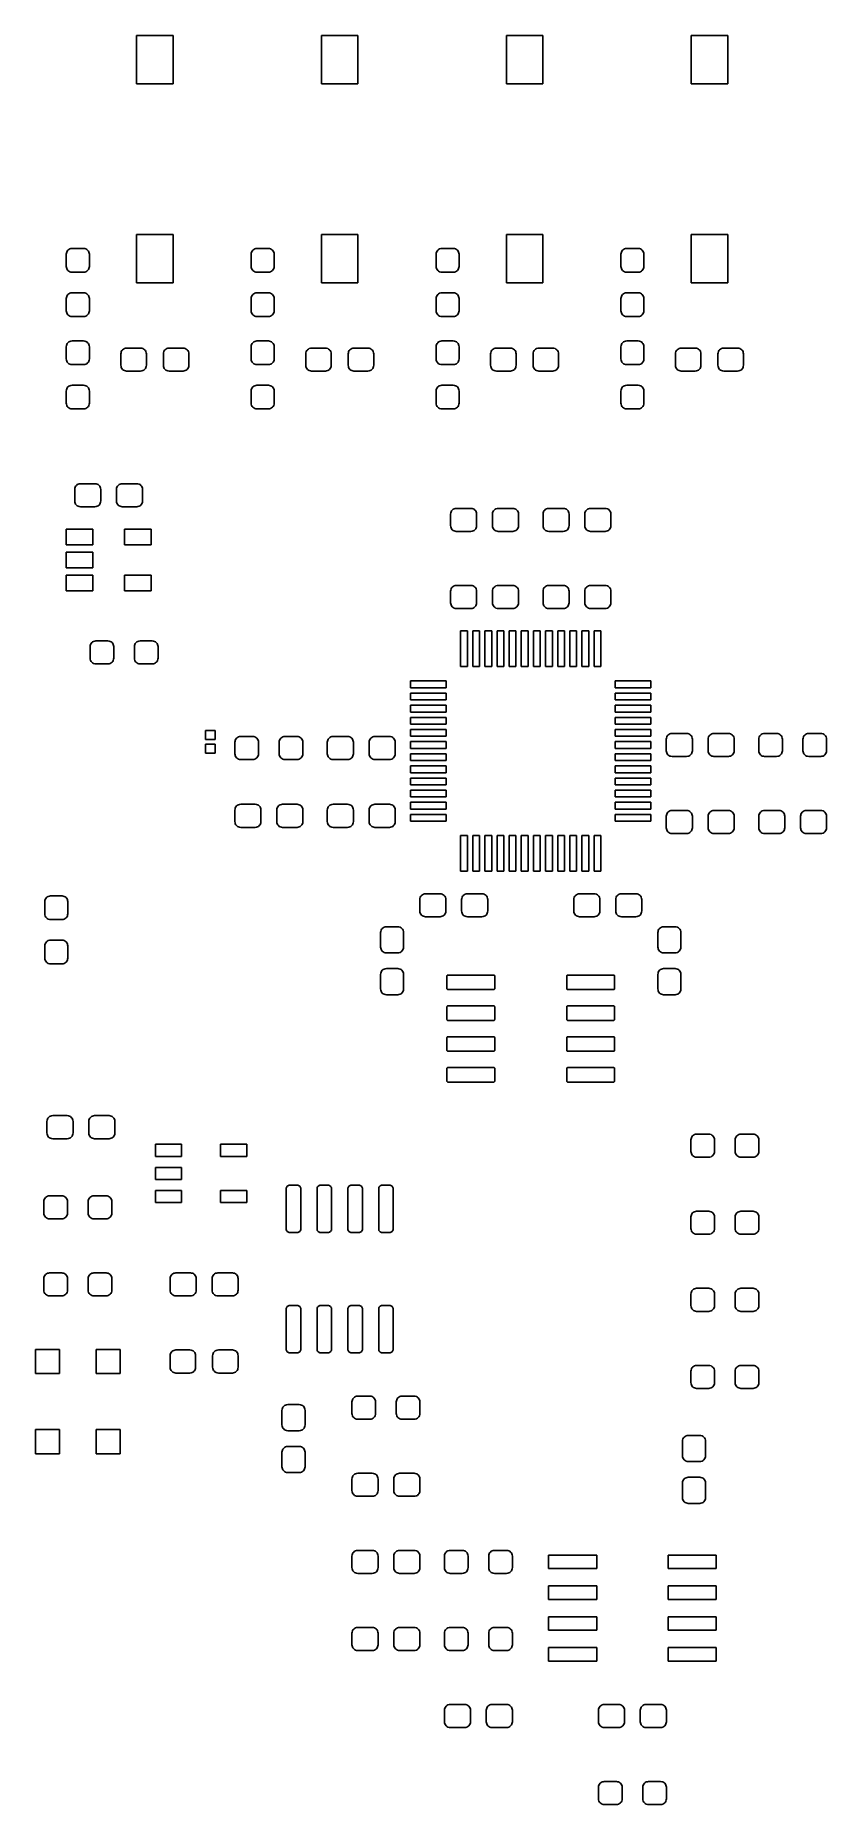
# Model space of a CAD drawing. Extents: x 134.8 to 167.4, y -150.3 to -77.5.
import ezdxf

# ---------------------------------------------------------------- set-up
doc = ezdxf.new("R2010")
doc.units = 0
doc.layers.add('BLACK', color=7, linetype='CONTINUOUS')

msp = doc.modelspace()

# ---------------------------------------------------------------- linework, layer by layer
at = {"layer": 'BLACK', "linetype": 'CONTINUOUS'}
for p, q in [((138.95, -79.45), (138.95, -77.45)), ((138.95, -77.45), (140.45, -77.45)), ((140.45, -77.45), (140.45, -79.45)), ((146.57, -79.45), (146.57, -77.45)), ((146.57, -77.45), (148.07, -77.45)), ((148.07, -77.45), (148.07, -79.45)), ((154.19, -79.45), (154.19, -77.45)), ((154.19, -77.45), (155.69, -77.45)), ((155.69, -77.45), (155.69, -79.45)), ((161.81, -79.45), (161.81, -77.45)), ((161.81, -77.45), (163.31, -77.45)), ((163.31, -77.45), (163.31, -79.45)), ((140.45, -79.45), (138.95, -79.45)), ((148.07, -79.45), (146.57, -79.45)), ((155.69, -79.45), (154.19, -79.45)), ((163.31, -79.45), (161.81, -79.45)), ((138.95, -87.65), (138.95, -85.65)), ((138.95, -85.65), (140.45, -85.65)), ((140.45, -85.65), (140.45, -87.65)), ((146.57, -87.65), (146.57, -85.65)), ((146.57, -85.65), (148.07, -85.65)), ((148.07, -85.65), (148.07, -87.65)), ((154.19, -87.65), (154.19, -85.65)), ((154.19, -85.65), (155.69, -85.65)), ((155.69, -85.65), (155.69, -87.65)), ((161.81, -87.65), (161.81, -85.65)), ((161.81, -85.65), (163.31, -85.65)), ((163.31, -85.65), (163.31, -87.65)), ((136.05, -86.4675), (136.055, -86.4212)), ((136.05, -86.9675), (136.05, -86.4675)), ((136.055, -86.4212), (136.068, -86.3766)), ((136.068, -86.3766), (136.09, -86.3356)), ((136.09, -86.3356), (136.12, -86.2996)), ((136.12, -86.2996), (136.156, -86.27)), ((136.156, -86.27), (136.197, -86.2481)), ((136.197, -86.2481), (136.241, -86.2346)), ((136.241, -86.2346), (136.287, -86.23)), ((136.287, -86.23), (136.762, -86.23)), ((136.762, -86.23), (136.809, -86.2346)), ((136.809, -86.2346), (136.853, -86.2481)), ((136.853, -86.2481), (136.894, -86.27)), ((136.894, -86.27), (136.93, -86.2996)), ((136.93, -86.2996), (136.96, -86.3356)), ((136.96, -86.3356), (136.982, -86.3766)), ((136.982, -86.3766), (136.995, -86.4212)), ((136.995, -86.4212), (137, -86.4675)), ((137, -86.4675), (137, -86.9675)), ((143.67, -86.4675), (143.675, -86.4212)), ((143.67, -86.9675), (143.67, -86.4675)), ((143.675, -86.4212), (143.688, -86.3766)), ((143.688, -86.3766), (143.71, -86.3356)), ((143.71, -86.3356), (143.74, -86.2996)), ((143.74, -86.2996), (143.776, -86.27)), ((143.776, -86.27), (143.817, -86.2481)), ((143.817, -86.2481), (143.861, -86.2346)), ((143.861, -86.2346), (143.907, -86.23)), ((143.907, -86.23), (144.382, -86.23)), ((144.382, -86.23), (144.429, -86.2346)), ((144.429, -86.2346), (144.473, -86.2481)), ((144.473, -86.2481), (144.514, -86.27)), ((144.514, -86.27), (144.55, -86.2996)), ((144.55, -86.2996), (144.58, -86.3356)), ((144.58, -86.3356), (144.602, -86.3766)), ((144.602, -86.3766), (144.615, -86.4212)), ((144.615, -86.4212), (144.62, -86.4675)), ((144.62, -86.4675), (144.62, -86.9675)), ((151.29, -86.4675), (151.295, -86.4212)), ((151.29, -86.9675), (151.29, -86.4675)), ((151.295, -86.4212), (151.308, -86.3766)), ((151.308, -86.3766), (151.33, -86.3356)), ((151.33, -86.3356), (151.36, -86.2996)), ((151.36, -86.2996), (151.396, -86.27)), ((151.396, -86.27), (151.437, -86.2481)), ((151.437, -86.2481), (151.481, -86.2346)), ((151.481, -86.2346), (151.528, -86.23)), ((151.528, -86.23), (152.002, -86.23)), ((152.002, -86.23), (152.049, -86.2346)), ((152.049, -86.2346), (152.093, -86.2481)), ((152.093, -86.2481), (152.134, -86.27)), ((152.134, -86.27), (152.17, -86.2996)), ((152.17, -86.2996), (152.2, -86.3356)), ((152.2, -86.3356), (152.222, -86.3766)), ((152.222, -86.3766), (152.235, -86.4212)), ((152.235, -86.4212), (152.24, -86.4675)), ((152.24, -86.4675), (152.24, -86.9675)), ((158.91, -86.4675), (158.915, -86.4212)), ((158.91, -86.9675), (158.91, -86.4675)), ((158.915, -86.4212), (158.928, -86.3766)), ((158.928, -86.3766), (158.95, -86.3356)), ((158.95, -86.3356), (158.98, -86.2996)), ((158.98, -86.2996), (159.016, -86.27)), ((159.016, -86.27), (159.057, -86.2481)), ((159.057, -86.2481), (159.101, -86.2346)), ((159.101, -86.2346), (159.147, -86.23)), ((159.147, -86.23), (159.623, -86.23)), ((159.623, -86.23), (159.669, -86.2346)), ((159.669, -86.2346), (159.713, -86.2481)), ((159.713, -86.2481), (159.754, -86.27)), ((159.754, -86.27), (159.79, -86.2996)), ((159.79, -86.2996), (159.82, -86.3356)), ((159.82, -86.3356), (159.842, -86.3766)), ((159.842, -86.3766), (159.855, -86.4212)), ((159.855, -86.4212), (159.86, -86.4675)), ((159.86, -86.4675), (159.86, -86.9675)), ((136.055, -87.0138), (136.05, -86.9675)), ((136.068, -87.0584), (136.055, -87.0138)), ((136.09, -87.0994), (136.068, -87.0584)), ((136.12, -87.1354), (136.09, -87.0994)), ((136.156, -87.165), (136.12, -87.1354)), ((136.197, -87.1869), (136.156, -87.165)), ((136.241, -87.2004), (136.197, -87.1869)), ((136.287, -87.205), (136.241, -87.2004)), ((136.762, -87.205), (136.287, -87.205)), ((136.809, -87.2004), (136.762, -87.205)), ((136.853, -87.1869), (136.809, -87.2004)), ((136.894, -87.165), (136.853, -87.1869)), ((136.93, -87.1354), (136.894, -87.165)), ((136.96, -87.0994), (136.93, -87.1354)), ((136.982, -87.0584), (136.96, -87.0994)), ((136.995, -87.0138), (136.982, -87.0584)), ((137, -86.9675), (136.995, -87.0138)), ((143.675, -87.0138), (143.67, -86.9675)), ((143.688, -87.0584), (143.675, -87.0138)), ((143.71, -87.0994), (143.688, -87.0584)), ((143.74, -87.1354), (143.71, -87.0994)), ((143.776, -87.165), (143.74, -87.1354)), ((143.817, -87.1869), (143.776, -87.165)), ((143.861, -87.2004), (143.817, -87.1869)), ((143.907, -87.205), (143.861, -87.2004)), ((144.382, -87.205), (143.907, -87.205)), ((144.429, -87.2004), (144.382, -87.205)), ((144.473, -87.1869), (144.429, -87.2004)), ((144.514, -87.165), (144.473, -87.1869)), ((144.55, -87.1354), (144.514, -87.165)), ((144.58, -87.0994), (144.55, -87.1354)), ((144.602, -87.0584), (144.58, -87.0994)), ((144.615, -87.0138), (144.602, -87.0584)), ((144.62, -86.9675), (144.615, -87.0138)), ((151.295, -87.0138), (151.29, -86.9675)), ((151.308, -87.0584), (151.295, -87.0138)), ((151.33, -87.0994), (151.308, -87.0584)), ((151.36, -87.1354), (151.33, -87.0994)), ((151.396, -87.165), (151.36, -87.1354)), ((151.437, -87.1869), (151.396, -87.165)), ((151.481, -87.2004), (151.437, -87.1869)), ((151.528, -87.205), (151.481, -87.2004)), ((152.002, -87.205), (151.528, -87.205)), ((152.049, -87.2004), (152.002, -87.205)), ((152.093, -87.1869), (152.049, -87.2004)), ((152.134, -87.165), (152.093, -87.1869)), ((152.17, -87.1354), (152.134, -87.165)), ((152.2, -87.0994), (152.17, -87.1354)), ((152.222, -87.0584), (152.2, -87.0994)), ((152.235, -87.0138), (152.222, -87.0584)), ((152.24, -86.9675), (152.235, -87.0138)), ((158.915, -87.0138), (158.91, -86.9675)), ((158.928, -87.0584), (158.915, -87.0138)), ((158.95, -87.0994), (158.928, -87.0584)), ((158.98, -87.1354), (158.95, -87.0994)), ((159.016, -87.165), (158.98, -87.1354)), ((159.057, -87.1869), (159.016, -87.165)), ((159.101, -87.2004), (159.057, -87.1869)), ((159.147, -87.205), (159.101, -87.2004)), ((159.623, -87.205), (159.147, -87.205)), ((159.669, -87.2004), (159.623, -87.205)), ((159.713, -87.1869), (159.669, -87.2004)), ((159.754, -87.165), (159.713, -87.1869)), ((159.79, -87.1354), (159.754, -87.165)), ((159.82, -87.0994), (159.79, -87.1354)), ((159.842, -87.0584), (159.82, -87.0994)), ((159.855, -87.0138), (159.842, -87.0584)), ((159.86, -86.9675), (159.855, -87.0138)), ((136.068, -88.2016), (136.09, -88.1606)), ((136.09, -88.1606), (136.12, -88.1246)), ((136.12, -88.1246), (136.156, -88.095)), ((136.156, -88.095), (136.197, -88.0731)), ((136.197, -88.0731), (136.241, -88.0596)), ((136.241, -88.0596), (136.287, -88.055)), ((136.287, -88.055), (136.762, -88.055)), ((136.762, -88.055), (136.809, -88.0596)), ((136.809, -88.0596), (136.853, -88.0731)), ((136.853, -88.0731), (136.894, -88.095)), ((136.894, -88.095), (136.93, -88.1246)), ((136.93, -88.1246), (136.96, -88.1606)), ((136.96, -88.1606), (136.982, -88.2016)), ((140.45, -87.65), (138.95, -87.65)), ((143.688, -88.2016), (143.71, -88.1606)), ((143.71, -88.1606), (143.74, -88.1246)), ((143.74, -88.1246), (143.776, -88.095)), ((143.776, -88.095), (143.817, -88.0731)), ((143.817, -88.0731), (143.861, -88.0596)), ((143.861, -88.0596), (143.907, -88.055)), ((143.907, -88.055), (144.382, -88.055)), ((144.382, -88.055), (144.429, -88.0596)), ((144.429, -88.0596), (144.473, -88.0731)), ((144.473, -88.0731), (144.514, -88.095)), ((144.514, -88.095), (144.55, -88.1246)), ((144.55, -88.1246), (144.58, -88.1606)), ((144.58, -88.1606), (144.602, -88.2016)), ((148.07, -87.65), (146.57, -87.65)), ((151.308, -88.2016), (151.33, -88.1606)), ((151.33, -88.1606), (151.36, -88.1246)), ((151.36, -88.1246), (151.396, -88.095)), ((151.396, -88.095), (151.437, -88.0731)), ((151.437, -88.0731), (151.481, -88.0596)), ((151.481, -88.0596), (151.528, -88.055)), ((151.528, -88.055), (152.002, -88.055)), ((152.002, -88.055), (152.049, -88.0596)), ((152.049, -88.0596), (152.093, -88.0731)), ((152.093, -88.0731), (152.134, -88.095)), ((152.134, -88.095), (152.17, -88.1246)), ((152.17, -88.1246), (152.2, -88.1606)), ((152.2, -88.1606), (152.222, -88.2016)), ((155.69, -87.65), (154.19, -87.65)), ((158.928, -88.2016), (158.95, -88.1606)), ((158.95, -88.1606), (158.98, -88.1246)), ((158.98, -88.1246), (159.016, -88.095)), ((159.016, -88.095), (159.057, -88.0731)), ((159.057, -88.0731), (159.101, -88.0596)), ((159.101, -88.0596), (159.147, -88.055)), ((159.147, -88.055), (159.623, -88.055)), ((159.623, -88.055), (159.669, -88.0596)), ((159.669, -88.0596), (159.713, -88.0731)), ((159.713, -88.0731), (159.754, -88.095)), ((159.754, -88.095), (159.79, -88.1246)), ((159.79, -88.1246), (159.82, -88.1606)), ((159.82, -88.1606), (159.842, -88.2016)), ((163.31, -87.65), (161.81, -87.65)), ((136.05, -88.2925), (136.055, -88.2462)), ((136.05, -88.7925), (136.05, -88.2925)), ((136.055, -88.8388), (136.05, -88.7925)), ((136.055, -88.2462), (136.068, -88.2016)), ((136.068, -88.8834), (136.055, -88.8388)), ((136.09, -88.9244), (136.068, -88.8834)), ((136.982, -88.8834), (136.96, -88.9244)), ((136.982, -88.2016), (136.995, -88.2462)), ((136.995, -88.8388), (136.982, -88.8834)), ((136.995, -88.2462), (137, -88.2925)), ((137, -88.7925), (136.995, -88.8388)), ((137, -88.2925), (137, -88.7925)), ((143.67, -88.2925), (143.675, -88.2462)), ((143.67, -88.7925), (143.67, -88.2925)), ((143.675, -88.8388), (143.67, -88.7925)), ((143.675, -88.2462), (143.688, -88.2016)), ((143.688, -88.8834), (143.675, -88.8388)), ((143.71, -88.9244), (143.688, -88.8834)), ((144.602, -88.8834), (144.58, -88.9244)), ((144.602, -88.2016), (144.615, -88.2462)), ((144.615, -88.8388), (144.602, -88.8834)), ((144.615, -88.2462), (144.62, -88.2925)), ((144.62, -88.7925), (144.615, -88.8388)), ((144.62, -88.2925), (144.62, -88.7925)), ((151.29, -88.2925), (151.295, -88.2462)), ((151.29, -88.7925), (151.29, -88.2925)), ((151.295, -88.8388), (151.29, -88.7925)), ((151.295, -88.2462), (151.308, -88.2016)), ((151.308, -88.8834), (151.295, -88.8388)), ((151.33, -88.9244), (151.308, -88.8834)), ((152.222, -88.8834), (152.2, -88.9244)), ((152.222, -88.2016), (152.235, -88.2462)), ((152.235, -88.8388), (152.222, -88.8834)), ((152.235, -88.2462), (152.24, -88.2925)), ((152.24, -88.7925), (152.235, -88.8388)), ((152.24, -88.2925), (152.24, -88.7925)), ((158.91, -88.2925), (158.915, -88.2462)), ((158.91, -88.7925), (158.91, -88.2925)), ((158.915, -88.8388), (158.91, -88.7925)), ((158.915, -88.2462), (158.928, -88.2016)), ((158.928, -88.8834), (158.915, -88.8388)), ((158.95, -88.9244), (158.928, -88.8834)), ((159.842, -88.8834), (159.82, -88.9244)), ((159.842, -88.2016), (159.855, -88.2462)), ((159.855, -88.8388), (159.842, -88.8834)), ((159.855, -88.2462), (159.86, -88.2925)), ((159.86, -88.7925), (159.855, -88.8388)), ((159.86, -88.2925), (159.86, -88.7925)), ((136.12, -88.9604), (136.09, -88.9244)), ((136.156, -88.99), (136.12, -88.9604)), ((136.197, -89.0119), (136.156, -88.99)), ((136.241, -89.0254), (136.197, -89.0119)), ((136.287, -89.03), (136.241, -89.0254)), ((136.762, -89.03), (136.287, -89.03)), ((136.809, -89.0254), (136.762, -89.03)), ((136.853, -89.0119), (136.809, -89.0254)), ((136.894, -88.99), (136.853, -89.0119)), ((136.93, -88.9604), (136.894, -88.99)), ((136.96, -88.9244), (136.93, -88.9604)), ((143.74, -88.9604), (143.71, -88.9244)), ((143.776, -88.99), (143.74, -88.9604)), ((143.817, -89.0119), (143.776, -88.99)), ((143.861, -89.0254), (143.817, -89.0119)), ((143.907, -89.03), (143.861, -89.0254)), ((144.382, -89.03), (143.907, -89.03)), ((144.429, -89.0254), (144.382, -89.03)), ((144.473, -89.0119), (144.429, -89.0254)), ((144.514, -88.99), (144.473, -89.0119)), ((144.55, -88.9604), (144.514, -88.99)), ((144.58, -88.9244), (144.55, -88.9604)), ((151.36, -88.9604), (151.33, -88.9244)), ((151.396, -88.99), (151.36, -88.9604)), ((151.437, -89.0119), (151.396, -88.99)), ((151.481, -89.0254), (151.437, -89.0119)), ((151.528, -89.03), (151.481, -89.0254)), ((152.002, -89.03), (151.528, -89.03)), ((152.049, -89.0254), (152.002, -89.03)), ((152.093, -89.0119), (152.049, -89.0254)), ((152.134, -88.99), (152.093, -89.0119)), ((152.17, -88.9604), (152.134, -88.99)), ((152.2, -88.9244), (152.17, -88.9604)), ((158.98, -88.9604), (158.95, -88.9244)), ((159.016, -88.99), (158.98, -88.9604)), ((159.057, -89.0119), (159.016, -88.99)), ((159.101, -89.0254), (159.057, -89.0119)), ((159.147, -89.03), (159.101, -89.0254)), ((159.623, -89.03), (159.147, -89.03)), ((159.669, -89.0254), (159.623, -89.03)), ((159.713, -89.0119), (159.669, -89.0254)), ((159.754, -88.99), (159.713, -89.0119)), ((159.79, -88.9604), (159.754, -88.99)), ((159.82, -88.9244), (159.79, -88.9604)), ((136.05, -90.2775), (136.055, -90.2312)), ((136.05, -90.7775), (136.05, -90.2775)), ((136.055, -90.2312), (136.068, -90.1866)), ((136.068, -90.1866), (136.09, -90.1456)), ((136.09, -90.1456), (136.12, -90.1096)), ((136.12, -90.1096), (136.156, -90.08)), ((136.156, -90.08), (136.197, -90.0581)), ((136.197, -90.0581), (136.241, -90.0446)), ((136.241, -90.0446), (136.287, -90.04)), ((136.287, -90.04), (136.762, -90.04)), ((136.762, -90.04), (136.809, -90.0446)), ((136.809, -90.0446), (136.853, -90.0581)), ((136.853, -90.0581), (136.894, -90.08)), ((136.894, -90.08), (136.93, -90.1096)), ((136.93, -90.1096), (136.96, -90.1456)), ((136.96, -90.1456), (136.982, -90.1866)), ((136.982, -90.1866), (136.995, -90.2312)), ((136.995, -90.2312), (137, -90.2775)), ((137, -90.2775), (137, -90.7775)), ((138.37, -90.3996), (138.406, -90.37)), ((138.406, -90.37), (138.447, -90.3481)), ((138.447, -90.3481), (138.491, -90.3346)), ((138.491, -90.3346), (138.537, -90.33)), ((138.537, -90.33), (139.112, -90.33)), ((139.112, -90.33), (139.159, -90.3346)), ((139.159, -90.3346), (139.203, -90.3481)), ((139.203, -90.3481), (139.244, -90.37)), ((139.244, -90.37), (139.28, -90.3996)), ((140.12, -90.3996), (140.156, -90.37)), ((140.156, -90.37), (140.197, -90.3481)), ((140.197, -90.3481), (140.241, -90.3346)), ((140.241, -90.3346), (140.287, -90.33)), ((140.287, -90.33), (140.862, -90.33)), ((140.862, -90.33), (140.909, -90.3346)), ((140.909, -90.3346), (140.953, -90.3481)), ((140.953, -90.3481), (140.994, -90.37)), ((140.994, -90.37), (141.03, -90.3996)), ((143.67, -90.2775), (143.675, -90.2312)), ((143.67, -90.7775), (143.67, -90.2775)), ((143.675, -90.2312), (143.688, -90.1866)), ((143.688, -90.1866), (143.71, -90.1456)), ((143.71, -90.1456), (143.74, -90.1096)), ((143.74, -90.1096), (143.776, -90.08)), ((143.776, -90.08), (143.817, -90.0581)), ((143.817, -90.0581), (143.861, -90.0446)), ((143.861, -90.0446), (143.907, -90.04)), ((143.907, -90.04), (144.382, -90.04)), ((144.382, -90.04), (144.429, -90.0446)), ((144.429, -90.0446), (144.473, -90.0581)), ((144.473, -90.0581), (144.514, -90.08)), ((144.514, -90.08), (144.55, -90.1096)), ((144.55, -90.1096), (144.58, -90.1456)), ((144.58, -90.1456), (144.602, -90.1866)), ((144.602, -90.1866), (144.615, -90.2312)), ((144.615, -90.2312), (144.62, -90.2775)), ((144.62, -90.2775), (144.62, -90.7775)), ((145.99, -90.3996), (146.026, -90.37)), ((146.026, -90.37), (146.067, -90.3481)), ((146.067, -90.3481), (146.111, -90.3346)), ((146.111, -90.3346), (146.157, -90.33)), ((146.157, -90.33), (146.732, -90.33)), ((146.732, -90.33), (146.779, -90.3346)), ((146.779, -90.3346), (146.823, -90.3481)), ((146.823, -90.3481), (146.864, -90.37)), ((146.864, -90.37), (146.9, -90.3996)), ((147.74, -90.3996), (147.776, -90.37)), ((147.776, -90.37), (147.817, -90.3481)), ((147.817, -90.3481), (147.861, -90.3346)), ((147.861, -90.3346), (147.907, -90.33)), ((147.907, -90.33), (148.482, -90.33)), ((148.482, -90.33), (148.529, -90.3346)), ((148.529, -90.3346), (148.573, -90.3481)), ((148.573, -90.3481), (148.614, -90.37)), ((148.614, -90.37), (148.65, -90.3996)), ((151.29, -90.2775), (151.295, -90.2312)), ((151.29, -90.7775), (151.29, -90.2775)), ((151.295, -90.2312), (151.308, -90.1866)), ((151.308, -90.1866), (151.33, -90.1456)), ((151.33, -90.1456), (151.36, -90.1096)), ((151.36, -90.1096), (151.396, -90.08)), ((151.396, -90.08), (151.437, -90.0581)), ((151.437, -90.0581), (151.481, -90.0446)), ((151.481, -90.0446), (151.528, -90.04)), ((151.528, -90.04), (152.002, -90.04)), ((152.002, -90.04), (152.049, -90.0446)), ((152.049, -90.0446), (152.093, -90.0581)), ((152.093, -90.0581), (152.134, -90.08)), ((152.134, -90.08), (152.17, -90.1096)), ((152.17, -90.1096), (152.2, -90.1456)), ((152.2, -90.1456), (152.222, -90.1866)), ((152.222, -90.1866), (152.235, -90.2312)), ((152.235, -90.2312), (152.24, -90.2775)), ((152.24, -90.2775), (152.24, -90.7775)), ((153.61, -90.3996), (153.646, -90.37)), ((153.646, -90.37), (153.687, -90.3481)), ((153.687, -90.3481), (153.731, -90.3346)), ((153.731, -90.3346), (153.778, -90.33)), ((153.778, -90.33), (154.352, -90.33)), ((154.352, -90.33), (154.399, -90.3346)), ((154.399, -90.3346), (154.443, -90.3481)), ((154.443, -90.3481), (154.484, -90.37)), ((154.484, -90.37), (154.52, -90.3996)), ((155.36, -90.3996), (155.396, -90.37)), ((155.396, -90.37), (155.437, -90.3481)), ((155.437, -90.3481), (155.481, -90.3346)), ((155.481, -90.3346), (155.528, -90.33)), ((155.528, -90.33), (156.102, -90.33)), ((156.102, -90.33), (156.149, -90.3346)), ((156.149, -90.3346), (156.193, -90.3481)), ((156.193, -90.3481), (156.234, -90.37)), ((156.234, -90.37), (156.27, -90.3996)), ((158.91, -90.2775), (158.915, -90.2312)), ((158.91, -90.7775), (158.91, -90.2775)), ((158.915, -90.2312), (158.928, -90.1866)), ((158.928, -90.1866), (158.95, -90.1456)), ((158.95, -90.1456), (158.98, -90.1096)), ((158.98, -90.1096), (159.016, -90.08)), ((159.016, -90.08), (159.057, -90.0581)), ((159.057, -90.0581), (159.101, -90.0446)), ((159.101, -90.0446), (159.147, -90.04)), ((159.147, -90.04), (159.623, -90.04)), ((159.623, -90.04), (159.669, -90.0446)), ((159.669, -90.0446), (159.713, -90.0581)), ((159.713, -90.0581), (159.754, -90.08)), ((159.754, -90.08), (159.79, -90.1096)), ((159.79, -90.1096), (159.82, -90.1456)), ((159.82, -90.1456), (159.842, -90.1866)), ((159.842, -90.1866), (159.855, -90.2312)), ((159.855, -90.2312), (159.86, -90.2775)), ((159.86, -90.2775), (159.86, -90.7775)), ((161.23, -90.3996), (161.266, -90.37)), ((161.266, -90.37), (161.307, -90.3481)), ((161.307, -90.3481), (161.351, -90.3346)), ((161.351, -90.3346), (161.397, -90.33)), ((161.397, -90.33), (161.972, -90.33)), ((161.972, -90.33), (162.019, -90.3346)), ((162.019, -90.3346), (162.063, -90.3481)), ((162.063, -90.3481), (162.104, -90.37)), ((162.104, -90.37), (162.14, -90.3996)), ((162.98, -90.3996), (163.016, -90.37)), ((163.016, -90.37), (163.057, -90.3481)), ((163.057, -90.3481), (163.101, -90.3346)), ((163.101, -90.3346), (163.147, -90.33)), ((163.147, -90.33), (163.722, -90.33)), ((163.722, -90.33), (163.769, -90.3346)), ((163.769, -90.3346), (163.813, -90.3481)), ((163.813, -90.3481), (163.854, -90.37)), ((163.854, -90.37), (163.89, -90.3996)), ((136.055, -90.8238), (136.05, -90.7775)), ((136.068, -90.8684), (136.055, -90.8238)), ((136.09, -90.9094), (136.068, -90.8684)), ((136.12, -90.9454), (136.09, -90.9094)), ((136.156, -90.975), (136.12, -90.9454)), ((136.197, -90.9969), (136.156, -90.975)), ((136.241, -91.0104), (136.197, -90.9969)), ((136.287, -91.015), (136.241, -91.0104)), ((136.762, -91.015), (136.287, -91.015)), ((136.809, -91.0104), (136.762, -91.015)), ((136.853, -90.9969), (136.809, -91.0104)), ((136.894, -90.975), (136.853, -90.9969)), ((136.93, -90.9454), (136.894, -90.975)), ((136.96, -90.9094), (136.93, -90.9454)), ((136.982, -90.8684), (136.96, -90.9094)), ((136.995, -90.8238), (136.982, -90.8684)), ((137, -90.7775), (136.995, -90.8238)), ((138.3, -90.5675), (138.305, -90.5212)), ((138.3, -91.0425), (138.3, -90.5675)), ((138.305, -91.0888), (138.3, -91.0425)), ((138.305, -90.5212), (138.318, -90.4766)), ((138.318, -91.1334), (138.305, -91.0888)), ((138.318, -90.4766), (138.34, -90.4356)), ((138.34, -90.4356), (138.37, -90.3996)), ((139.28, -90.3996), (139.31, -90.4356)), ((139.31, -90.4356), (139.332, -90.4766)), ((139.332, -90.4766), (139.345, -90.5212)), ((139.345, -91.0888), (139.332, -91.1334)), ((139.345, -90.5212), (139.35, -90.5675)), ((139.35, -91.0425), (139.345, -91.0888)), ((139.35, -90.5675), (139.35, -91.0425)), ((140.05, -90.5675), (140.055, -90.5212)), ((140.05, -91.0425), (140.05, -90.5675)), ((140.055, -91.0888), (140.05, -91.0425)), ((140.055, -90.5212), (140.068, -90.4766)), ((140.068, -91.1334), (140.055, -91.0888)), ((140.068, -90.4766), (140.09, -90.4356)), ((140.09, -90.4356), (140.12, -90.3996)), ((141.03, -90.3996), (141.06, -90.4356)), ((141.06, -90.4356), (141.082, -90.4766)), ((141.082, -90.4766), (141.095, -90.5212)), ((141.095, -91.0888), (141.082, -91.1334)), ((141.095, -90.5212), (141.1, -90.5675)), ((141.1, -91.0425), (141.095, -91.0888)), ((141.1, -90.5675), (141.1, -91.0425)), ((143.675, -90.8238), (143.67, -90.7775)), ((143.688, -90.8684), (143.675, -90.8238)), ((143.71, -90.9094), (143.688, -90.8684)), ((143.74, -90.9454), (143.71, -90.9094)), ((143.776, -90.975), (143.74, -90.9454)), ((143.817, -90.9969), (143.776, -90.975)), ((143.861, -91.0104), (143.817, -90.9969)), ((143.907, -91.015), (143.861, -91.0104)), ((144.382, -91.015), (143.907, -91.015)), ((144.429, -91.0104), (144.382, -91.015)), ((144.473, -90.9969), (144.429, -91.0104)), ((144.514, -90.975), (144.473, -90.9969)), ((144.55, -90.9454), (144.514, -90.975)), ((144.58, -90.9094), (144.55, -90.9454)), ((144.602, -90.8684), (144.58, -90.9094)), ((144.615, -90.8238), (144.602, -90.8684)), ((144.62, -90.7775), (144.615, -90.8238)), ((145.92, -90.5675), (145.925, -90.5212)), ((145.92, -91.0425), (145.92, -90.5675)), ((145.925, -91.0888), (145.92, -91.0425)), ((145.925, -90.5212), (145.938, -90.4766)), ((145.938, -91.1334), (145.925, -91.0888)), ((145.938, -90.4766), (145.96, -90.4356)), ((145.96, -90.4356), (145.99, -90.3996)), ((146.9, -90.3996), (146.93, -90.4356)), ((146.93, -90.4356), (146.952, -90.4766)), ((146.952, -90.4766), (146.965, -90.5212)), ((146.965, -91.0888), (146.952, -91.1334)), ((146.965, -90.5212), (146.97, -90.5675)), ((146.97, -91.0425), (146.965, -91.0888)), ((146.97, -90.5675), (146.97, -91.0425)), ((147.67, -90.5675), (147.675, -90.5212)), ((147.67, -91.0425), (147.67, -90.5675)), ((147.675, -91.0888), (147.67, -91.0425)), ((147.675, -90.5212), (147.688, -90.4766)), ((147.688, -91.1334), (147.675, -91.0888)), ((147.688, -90.4766), (147.71, -90.4356)), ((147.71, -90.4356), (147.74, -90.3996)), ((148.65, -90.3996), (148.68, -90.4356)), ((148.68, -90.4356), (148.702, -90.4766)), ((148.702, -90.4766), (148.715, -90.5212)), ((148.715, -91.0888), (148.702, -91.1334)), ((148.715, -90.5212), (148.72, -90.5675)), ((148.72, -91.0425), (148.715, -91.0888)), ((148.72, -90.5675), (148.72, -91.0425)), ((151.295, -90.8238), (151.29, -90.7775)), ((151.308, -90.8684), (151.295, -90.8238)), ((151.33, -90.9094), (151.308, -90.8684)), ((151.36, -90.9454), (151.33, -90.9094)), ((151.396, -90.975), (151.36, -90.9454)), ((151.437, -90.9969), (151.396, -90.975)), ((151.481, -91.0104), (151.437, -90.9969)), ((151.528, -91.015), (151.481, -91.0104)), ((152.002, -91.015), (151.528, -91.015)), ((152.049, -91.0104), (152.002, -91.015)), ((152.093, -90.9969), (152.049, -91.0104)), ((152.134, -90.975), (152.093, -90.9969)), ((152.17, -90.9454), (152.134, -90.975)), ((152.2, -90.9094), (152.17, -90.9454)), ((152.222, -90.8684), (152.2, -90.9094)), ((152.235, -90.8238), (152.222, -90.8684)), ((152.24, -90.7775), (152.235, -90.8238)), ((153.54, -90.5675), (153.545, -90.5212)), ((153.54, -91.0425), (153.54, -90.5675)), ((153.545, -91.0888), (153.54, -91.0425)), ((153.545, -90.5212), (153.558, -90.4766)), ((153.558, -91.1334), (153.545, -91.0888)), ((153.558, -90.4766), (153.58, -90.4356)), ((153.58, -90.4356), (153.61, -90.3996)), ((154.52, -90.3996), (154.55, -90.4356)), ((154.55, -90.4356), (154.572, -90.4766)), ((154.572, -90.4766), (154.585, -90.5212)), ((154.585, -91.0888), (154.572, -91.1334)), ((154.585, -90.5212), (154.59, -90.5675)), ((154.59, -91.0425), (154.585, -91.0888)), ((154.59, -90.5675), (154.59, -91.0425)), ((155.29, -90.5675), (155.295, -90.5212)), ((155.29, -91.0425), (155.29, -90.5675)), ((155.295, -91.0888), (155.29, -91.0425)), ((155.295, -90.5212), (155.308, -90.4766)), ((155.308, -91.1334), (155.295, -91.0888)), ((155.308, -90.4766), (155.33, -90.4356)), ((155.33, -90.4356), (155.36, -90.3996)), ((156.27, -90.3996), (156.3, -90.4356)), ((156.3, -90.4356), (156.322, -90.4766)), ((156.322, -90.4766), (156.335, -90.5212)), ((156.335, -91.0888), (156.322, -91.1334)), ((156.335, -90.5212), (156.34, -90.5675)), ((156.34, -91.0425), (156.335, -91.0888)), ((156.34, -90.5675), (156.34, -91.0425)), ((158.915, -90.8238), (158.91, -90.7775)), ((158.928, -90.8684), (158.915, -90.8238)), ((158.95, -90.9094), (158.928, -90.8684)), ((158.98, -90.9454), (158.95, -90.9094)), ((159.016, -90.975), (158.98, -90.9454)), ((159.057, -90.9969), (159.016, -90.975)), ((159.101, -91.0104), (159.057, -90.9969)), ((159.147, -91.015), (159.101, -91.0104)), ((159.623, -91.015), (159.147, -91.015)), ((159.669, -91.0104), (159.623, -91.015)), ((159.713, -90.9969), (159.669, -91.0104)), ((159.754, -90.975), (159.713, -90.9969)), ((159.79, -90.9454), (159.754, -90.975)), ((159.82, -90.9094), (159.79, -90.9454)), ((159.842, -90.8684), (159.82, -90.9094)), ((159.855, -90.8238), (159.842, -90.8684)), ((159.86, -90.7775), (159.855, -90.8238)), ((161.16, -90.5675), (161.165, -90.5212)), ((161.16, -91.0425), (161.16, -90.5675)), ((161.165, -91.0888), (161.16, -91.0425)), ((161.165, -90.5212), (161.178, -90.4766)), ((161.178, -91.1334), (161.165, -91.0888)), ((161.178, -90.4766), (161.2, -90.4356)), ((161.2, -90.4356), (161.23, -90.3996)), ((162.14, -90.3996), (162.17, -90.4356)), ((162.17, -90.4356), (162.192, -90.4766)), ((162.192, -90.4766), (162.205, -90.5212)), ((162.205, -91.0888), (162.192, -91.1334)), ((162.205, -90.5212), (162.21, -90.5675)), ((162.21, -91.0425), (162.205, -91.0888)), ((162.21, -90.5675), (162.21, -91.0425)), ((162.91, -90.5675), (162.915, -90.5212)), ((162.91, -91.0425), (162.91, -90.5675)), ((162.915, -91.0888), (162.91, -91.0425)), ((162.915, -90.5212), (162.928, -90.4766)), ((162.928, -91.1334), (162.915, -91.0888)), ((162.928, -90.4766), (162.95, -90.4356)), ((162.95, -90.4356), (162.98, -90.3996)), ((163.89, -90.3996), (163.92, -90.4356)), ((163.92, -90.4356), (163.942, -90.4766)), ((163.942, -90.4766), (163.955, -90.5212)), ((163.955, -91.0888), (163.942, -91.1334)), ((163.955, -90.5212), (163.96, -90.5675)), ((163.96, -91.0425), (163.955, -91.0888)), ((163.96, -90.5675), (163.96, -91.0425)), ((138.34, -91.1744), (138.318, -91.1334)), ((138.37, -91.2104), (138.34, -91.1744)), ((138.406, -91.24), (138.37, -91.2104)), ((138.447, -91.2619), (138.406, -91.24)), ((138.491, -91.2754), (138.447, -91.2619)), ((138.537, -91.28), (138.491, -91.2754)), ((139.112, -91.28), (138.537, -91.28)), ((139.159, -91.2754), (139.112, -91.28)), ((139.203, -91.2619), (139.159, -91.2754)), ((139.244, -91.24), (139.203, -91.2619)), ((139.28, -91.2104), (139.244, -91.24)), ((139.31, -91.1744), (139.28, -91.2104)), ((139.332, -91.1334), (139.31, -91.1744)), ((140.09, -91.1744), (140.068, -91.1334)), ((140.12, -91.2104), (140.09, -91.1744)), ((140.156, -91.24), (140.12, -91.2104)), ((140.197, -91.2619), (140.156, -91.24)), ((140.241, -91.2754), (140.197, -91.2619)), ((140.287, -91.28), (140.241, -91.2754)), ((140.862, -91.28), (140.287, -91.28)), ((140.909, -91.2754), (140.862, -91.28)), ((140.953, -91.2619), (140.909, -91.2754)), ((140.994, -91.24), (140.953, -91.2619)), ((141.03, -91.2104), (140.994, -91.24)), ((141.06, -91.1744), (141.03, -91.2104)), ((141.082, -91.1334), (141.06, -91.1744)), ((145.96, -91.1744), (145.938, -91.1334)), ((145.99, -91.2104), (145.96, -91.1744)), ((146.026, -91.24), (145.99, -91.2104)), ((146.067, -91.2619), (146.026, -91.24)), ((146.111, -91.2754), (146.067, -91.2619)), ((146.157, -91.28), (146.111, -91.2754)), ((146.732, -91.28), (146.157, -91.28)), ((146.779, -91.2754), (146.732, -91.28)), ((146.823, -91.2619), (146.779, -91.2754)), ((146.864, -91.24), (146.823, -91.2619)), ((146.9, -91.2104), (146.864, -91.24)), ((146.93, -91.1744), (146.9, -91.2104)), ((146.952, -91.1334), (146.93, -91.1744)), ((147.71, -91.1744), (147.688, -91.1334)), ((147.74, -91.2104), (147.71, -91.1744)), ((147.776, -91.24), (147.74, -91.2104)), ((147.817, -91.2619), (147.776, -91.24)), ((147.861, -91.2754), (147.817, -91.2619)), ((147.907, -91.28), (147.861, -91.2754)), ((148.482, -91.28), (147.907, -91.28)), ((148.529, -91.2754), (148.482, -91.28)), ((148.573, -91.2619), (148.529, -91.2754)), ((148.614, -91.24), (148.573, -91.2619)), ((148.65, -91.2104), (148.614, -91.24)), ((148.68, -91.1744), (148.65, -91.2104)), ((148.702, -91.1334), (148.68, -91.1744)), ((153.58, -91.1744), (153.558, -91.1334)), ((153.61, -91.2104), (153.58, -91.1744)), ((153.646, -91.24), (153.61, -91.2104)), ((153.687, -91.2619), (153.646, -91.24)), ((153.731, -91.2754), (153.687, -91.2619)), ((153.778, -91.28), (153.731, -91.2754)), ((154.352, -91.28), (153.778, -91.28)), ((154.399, -91.2754), (154.352, -91.28)), ((154.443, -91.2619), (154.399, -91.2754)), ((154.484, -91.24), (154.443, -91.2619)), ((154.52, -91.2104), (154.484, -91.24)), ((154.55, -91.1744), (154.52, -91.2104)), ((154.572, -91.1334), (154.55, -91.1744)), ((155.33, -91.1744), (155.308, -91.1334)), ((155.36, -91.2104), (155.33, -91.1744)), ((155.396, -91.24), (155.36, -91.2104)), ((155.437, -91.2619), (155.396, -91.24)), ((155.481, -91.2754), (155.437, -91.2619)), ((155.528, -91.28), (155.481, -91.2754)), ((156.102, -91.28), (155.528, -91.28)), ((156.149, -91.2754), (156.102, -91.28)), ((156.193, -91.2619), (156.149, -91.2754)), ((156.234, -91.24), (156.193, -91.2619)), ((156.27, -91.2104), (156.234, -91.24)), ((156.3, -91.1744), (156.27, -91.2104)), ((156.322, -91.1334), (156.3, -91.1744)), ((161.2, -91.1744), (161.178, -91.1334)), ((161.23, -91.2104), (161.2, -91.1744)), ((161.266, -91.24), (161.23, -91.2104)), ((161.307, -91.2619), (161.266, -91.24)), ((161.351, -91.2754), (161.307, -91.2619)), ((161.397, -91.28), (161.351, -91.2754)), ((161.972, -91.28), (161.397, -91.28)), ((162.019, -91.2754), (161.972, -91.28)), ((162.063, -91.2619), (162.019, -91.2754)), ((162.104, -91.24), (162.063, -91.2619)), ((162.14, -91.2104), (162.104, -91.24)), ((162.17, -91.1744), (162.14, -91.2104)), ((162.192, -91.1334), (162.17, -91.1744)), ((162.95, -91.1744), (162.928, -91.1334)), ((162.98, -91.2104), (162.95, -91.1744)), ((163.016, -91.24), (162.98, -91.2104)), ((163.057, -91.2619), (163.016, -91.24)), ((163.101, -91.2754), (163.057, -91.2619)), ((163.147, -91.28), (163.101, -91.2754)), ((163.722, -91.28), (163.147, -91.28)), ((163.769, -91.2754), (163.722, -91.28)), ((163.813, -91.2619), (163.769, -91.2754)), ((163.854, -91.24), (163.813, -91.2619)), ((163.89, -91.2104), (163.854, -91.24)), ((163.92, -91.1744), (163.89, -91.2104)), ((163.942, -91.1334), (163.92, -91.1744)), ((136.05, -92.1025), (136.055, -92.0562)), ((136.05, -92.6025), (136.05, -92.1025)), ((136.055, -92.0562), (136.068, -92.0116)), ((136.068, -92.0116), (136.09, -91.9706)), ((136.09, -91.9706), (136.12, -91.9346)), ((136.12, -91.9346), (136.156, -91.905)), ((136.156, -91.905), (136.197, -91.8831)), ((136.197, -91.8831), (136.241, -91.8696)), ((136.241, -91.8696), (136.287, -91.865)), ((136.287, -91.865), (136.762, -91.865)), ((136.762, -91.865), (136.809, -91.8696)), ((136.809, -91.8696), (136.853, -91.8831)), ((136.853, -91.8831), (136.894, -91.905)), ((136.894, -91.905), (136.93, -91.9346)), ((136.93, -91.9346), (136.96, -91.9706)), ((136.96, -91.9706), (136.982, -92.0116)), ((136.982, -92.0116), (136.995, -92.0562)), ((136.995, -92.0562), (137, -92.1025)), ((137, -92.1025), (137, -92.6025)), ((143.67, -92.1025), (143.675, -92.0562)), ((143.67, -92.6025), (143.67, -92.1025)), ((143.675, -92.0562), (143.688, -92.0116)), ((143.688, -92.0116), (143.71, -91.9706)), ((143.71, -91.9706), (143.74, -91.9346)), ((143.74, -91.9346), (143.776, -91.905)), ((143.776, -91.905), (143.817, -91.8831)), ((143.817, -91.8831), (143.861, -91.8696)), ((143.861, -91.8696), (143.907, -91.865)), ((143.907, -91.865), (144.382, -91.865)), ((144.382, -91.865), (144.429, -91.8696)), ((144.429, -91.8696), (144.473, -91.8831)), ((144.473, -91.8831), (144.514, -91.905)), ((144.514, -91.905), (144.55, -91.9346)), ((144.55, -91.9346), (144.58, -91.9706)), ((144.58, -91.9706), (144.602, -92.0116)), ((144.602, -92.0116), (144.615, -92.0562)), ((144.615, -92.0562), (144.62, -92.1025)), ((144.62, -92.1025), (144.62, -92.6025)), ((151.29, -92.1025), (151.295, -92.0562)), ((151.29, -92.6025), (151.29, -92.1025)), ((151.295, -92.0562), (151.308, -92.0116)), ((151.308, -92.0116), (151.33, -91.9706)), ((151.33, -91.9706), (151.36, -91.9346)), ((151.36, -91.9346), (151.396, -91.905)), ((151.396, -91.905), (151.437, -91.8831)), ((151.437, -91.8831), (151.481, -91.8696)), ((151.481, -91.8696), (151.528, -91.865)), ((151.528, -91.865), (152.002, -91.865)), ((152.002, -91.865), (152.049, -91.8696)), ((152.049, -91.8696), (152.093, -91.8831)), ((152.093, -91.8831), (152.134, -91.905)), ((152.134, -91.905), (152.17, -91.9346)), ((152.17, -91.9346), (152.2, -91.9706)), ((152.2, -91.9706), (152.222, -92.0116)), ((152.222, -92.0116), (152.235, -92.0562)), ((152.235, -92.0562), (152.24, -92.1025)), ((152.24, -92.1025), (152.24, -92.6025)), ((158.91, -92.1025), (158.915, -92.0562)), ((158.91, -92.6025), (158.91, -92.1025)), ((158.915, -92.0562), (158.928, -92.0116)), ((158.928, -92.0116), (158.95, -91.9706)), ((158.95, -91.9706), (158.98, -91.9346)), ((158.98, -91.9346), (159.016, -91.905)), ((159.016, -91.905), (159.057, -91.8831)), ((159.057, -91.8831), (159.101, -91.8696)), ((159.101, -91.8696), (159.147, -91.865)), ((159.147, -91.865), (159.623, -91.865)), ((159.623, -91.865), (159.669, -91.8696)), ((159.669, -91.8696), (159.713, -91.8831)), ((159.713, -91.8831), (159.754, -91.905)), ((159.754, -91.905), (159.79, -91.9346)), ((159.79, -91.9346), (159.82, -91.9706)), ((159.82, -91.9706), (159.842, -92.0116)), ((159.842, -92.0116), (159.855, -92.0562)), ((159.855, -92.0562), (159.86, -92.1025)), ((159.86, -92.1025), (159.86, -92.6025)), ((136.055, -92.6488), (136.05, -92.6025)), ((136.068, -92.6934), (136.055, -92.6488)), ((136.09, -92.7344), (136.068, -92.6934)), ((136.12, -92.7704), (136.09, -92.7344)), ((136.156, -92.8), (136.12, -92.7704)), ((136.197, -92.8219), (136.156, -92.8)), ((136.241, -92.8354), (136.197, -92.8219)), ((136.287, -92.84), (136.241, -92.8354)), ((136.762, -92.84), (136.287, -92.84)), ((136.809, -92.8354), (136.762, -92.84)), ((136.853, -92.8219), (136.809, -92.8354)), ((136.894, -92.8), (136.853, -92.8219)), ((136.93, -92.7704), (136.894, -92.8)), ((136.96, -92.7344), (136.93, -92.7704)), ((136.982, -92.6934), (136.96, -92.7344)), ((136.995, -92.6488), (136.982, -92.6934)), ((137, -92.6025), (136.995, -92.6488)), ((143.675, -92.6488), (143.67, -92.6025)), ((143.688, -92.6934), (143.675, -92.6488)), ((143.71, -92.7344), (143.688, -92.6934)), ((143.74, -92.7704), (143.71, -92.7344)), ((143.776, -92.8), (143.74, -92.7704)), ((143.817, -92.8219), (143.776, -92.8)), ((143.861, -92.8354), (143.817, -92.8219)), ((143.907, -92.84), (143.861, -92.8354)), ((144.382, -92.84), (143.907, -92.84)), ((144.429, -92.8354), (144.382, -92.84)), ((144.473, -92.8219), (144.429, -92.8354)), ((144.514, -92.8), (144.473, -92.8219)), ((144.55, -92.7704), (144.514, -92.8)), ((144.58, -92.7344), (144.55, -92.7704)), ((144.602, -92.6934), (144.58, -92.7344)), ((144.615, -92.6488), (144.602, -92.6934)), ((144.62, -92.6025), (144.615, -92.6488)), ((151.295, -92.6488), (151.29, -92.6025)), ((151.308, -92.6934), (151.295, -92.6488)), ((151.33, -92.7344), (151.308, -92.6934)), ((151.36, -92.7704), (151.33, -92.7344)), ((151.396, -92.8), (151.36, -92.7704)), ((151.437, -92.8219), (151.396, -92.8)), ((151.481, -92.8354), (151.437, -92.8219)), ((151.528, -92.84), (151.481, -92.8354)), ((152.002, -92.84), (151.528, -92.84)), ((152.049, -92.8354), (152.002, -92.84)), ((152.093, -92.8219), (152.049, -92.8354)), ((152.134, -92.8), (152.093, -92.8219)), ((152.17, -92.7704), (152.134, -92.8)), ((152.2, -92.7344), (152.17, -92.7704)), ((152.222, -92.6934), (152.2, -92.7344)), ((152.235, -92.6488), (152.222, -92.6934)), ((152.24, -92.6025), (152.235, -92.6488)), ((158.915, -92.6488), (158.91, -92.6025)), ((158.928, -92.6934), (158.915, -92.6488)), ((158.95, -92.7344), (158.928, -92.6934)), ((158.98, -92.7704), (158.95, -92.7344)), ((159.016, -92.8), (158.98, -92.7704)), ((159.057, -92.8219), (159.016, -92.8)), ((159.101, -92.8354), (159.057, -92.8219)), ((159.147, -92.84), (159.101, -92.8354)), ((159.623, -92.84), (159.147, -92.84)), ((159.669, -92.8354), (159.623, -92.84)), ((159.713, -92.8219), (159.669, -92.8354)), ((159.754, -92.8), (159.713, -92.8219)), ((159.79, -92.7704), (159.754, -92.8)), ((159.82, -92.7344), (159.79, -92.7704)), ((159.842, -92.6934), (159.82, -92.7344)), ((159.855, -92.6488), (159.842, -92.6934)), ((159.86, -92.6025), (159.855, -92.6488)), ((136.395, -96.1555), (136.4, -96.1092)), ((136.395, -96.6305), (136.395, -96.1555)), ((136.4, -96.1092), (136.413, -96.0646)), ((136.413, -96.0646), (136.435, -96.0236)), ((136.435, -96.0236), (136.465, -95.9876)), ((136.465, -95.9876), (136.501, -95.958)), ((136.501, -95.958), (136.542, -95.9361)), ((136.542, -95.9361), (136.586, -95.9226)), ((136.586, -95.9226), (136.632, -95.918)), ((136.632, -95.918), (137.232, -95.918)), ((137.232, -95.918), (137.279, -95.9226)), ((137.279, -95.9226), (137.323, -95.9361)), ((137.323, -95.9361), (137.364, -95.958)), ((137.364, -95.958), (137.4, -95.9876)), ((137.4, -95.9876), (137.43, -96.0236)), ((137.43, -96.0236), (137.452, -96.0646)), ((137.452, -96.0646), (137.465, -96.1092)), ((137.465, -96.1092), (137.47, -96.1555)), ((137.47, -96.1555), (137.47, -96.6305)), ((138.12, -96.1555), (138.125, -96.1092)), ((138.12, -96.6305), (138.12, -96.1555)), ((138.125, -96.1092), (138.138, -96.0646)), ((138.138, -96.0646), (138.16, -96.0236)), ((138.16, -96.0236), (138.19, -95.9876)), ((138.19, -95.9876), (138.226, -95.958)), ((138.226, -95.958), (138.267, -95.9361)), ((138.267, -95.9361), (138.311, -95.9226)), ((138.311, -95.9226), (138.357, -95.918)), ((138.357, -95.918), (138.957, -95.918)), ((138.957, -95.918), (139.004, -95.9226)), ((139.004, -95.9226), (139.048, -95.9361)), ((139.048, -95.9361), (139.089, -95.958)), ((139.089, -95.958), (139.125, -95.9876)), ((139.125, -95.9876), (139.155, -96.0236)), ((139.155, -96.0236), (139.177, -96.0646)), ((139.177, -96.0646), (139.19, -96.1092)), ((139.19, -96.1092), (139.195, -96.1555)), ((139.195, -96.1555), (139.195, -96.6305)), ((136.4, -96.6768), (136.395, -96.6305)), ((136.413, -96.7214), (136.4, -96.6768)), ((136.435, -96.7624), (136.413, -96.7214)), ((136.465, -96.7984), (136.435, -96.7624)), ((136.501, -96.828), (136.465, -96.7984)), ((136.542, -96.8499), (136.501, -96.828)), ((136.586, -96.8634), (136.542, -96.8499)), ((136.632, -96.868), (136.586, -96.8634)), ((137.232, -96.868), (136.632, -96.868)), ((137.279, -96.8634), (137.232, -96.868)), ((137.323, -96.8499), (137.279, -96.8634)), ((137.364, -96.828), (137.323, -96.8499)), ((137.4, -96.7984), (137.364, -96.828)), ((137.43, -96.7624), (137.4, -96.7984)), ((137.452, -96.7214), (137.43, -96.7624)), ((137.465, -96.6768), (137.452, -96.7214)), ((137.47, -96.6305), (137.465, -96.6768)), ((138.125, -96.6768), (138.12, -96.6305)), ((138.138, -96.7214), (138.125, -96.6768)), ((138.16, -96.7624), (138.138, -96.7214)), ((138.19, -96.7984), (138.16, -96.7624)), ((138.226, -96.828), (138.19, -96.7984)), ((138.267, -96.8499), (138.226, -96.828)), ((138.311, -96.8634), (138.267, -96.8499)), ((138.357, -96.868), (138.311, -96.8634)), ((138.957, -96.868), (138.357, -96.868)), ((139.004, -96.8634), (138.957, -96.868)), ((139.048, -96.8499), (139.004, -96.8634)), ((139.089, -96.828), (139.048, -96.8499)), ((139.125, -96.7984), (139.089, -96.828)), ((139.155, -96.7624), (139.125, -96.7984)), ((139.177, -96.7214), (139.155, -96.7624)), ((139.19, -96.6768), (139.177, -96.7214)), ((139.195, -96.6305), (139.19, -96.6768)), ((152.08, -96.9386), (152.126, -96.934)), ((152.126, -96.934), (152.726, -96.934)), ((152.726, -96.934), (152.773, -96.9386)), ((153.805, -96.9386), (153.851, -96.934)), ((153.851, -96.934), (154.451, -96.934)), ((154.451, -96.934), (154.498, -96.9386)), ((155.89, -96.9386), (155.936, -96.934)), ((155.936, -96.934), (156.536, -96.934)), ((156.536, -96.934), (156.583, -96.9386)), ((157.615, -96.9386), (157.661, -96.934)), ((157.661, -96.934), (158.261, -96.934)), ((158.261, -96.934), (158.308, -96.9386)), ((151.889, -97.1715), (151.894, -97.1252)), ((151.889, -97.6465), (151.889, -97.1715)), ((151.894, -97.6928), (151.889, -97.6465)), ((151.894, -97.1252), (151.907, -97.0806)), ((151.907, -97.0806), (151.929, -97.0396)), ((151.929, -97.0396), (151.959, -97.0036)), ((151.959, -97.0036), (151.995, -96.974)), ((151.995, -96.974), (152.036, -96.9521)), ((152.036, -96.9521), (152.08, -96.9386)), ((152.773, -96.9386), (152.817, -96.9521)), ((152.817, -96.9521), (152.858, -96.974)), ((152.858, -96.974), (152.894, -97.0036)), ((152.894, -97.0036), (152.924, -97.0396)), ((152.924, -97.0396), (152.946, -97.0806)), ((152.946, -97.0806), (152.959, -97.1252)), ((152.959, -97.1252), (152.964, -97.1715)), ((152.964, -97.6465), (152.959, -97.6928)), ((152.964, -97.1715), (152.964, -97.6465)), ((153.614, -97.1715), (153.619, -97.1252)), ((153.614, -97.6465), (153.614, -97.1715)), ((153.619, -97.6928), (153.614, -97.6465)), ((153.619, -97.1252), (153.632, -97.0806)), ((153.632, -97.0806), (153.654, -97.0396)), ((153.654, -97.0396), (153.684, -97.0036)), ((153.684, -97.0036), (153.72, -96.974)), ((153.72, -96.974), (153.761, -96.9521)), ((153.761, -96.9521), (153.805, -96.9386)), ((154.498, -96.9386), (154.542, -96.9521)), ((154.542, -96.9521), (154.583, -96.974)), ((154.583, -96.974), (154.619, -97.0036)), ((154.619, -97.0036), (154.649, -97.0396)), ((154.649, -97.0396), (154.671, -97.0806)), ((154.671, -97.0806), (154.684, -97.1252)), ((154.684, -97.1252), (154.689, -97.1715)), ((154.689, -97.6465), (154.684, -97.6928)), ((154.689, -97.1715), (154.689, -97.6465)), ((155.699, -97.1715), (155.704, -97.1252)), ((155.699, -97.6465), (155.699, -97.1715)), ((155.704, -97.6928), (155.699, -97.6465)), ((155.704, -97.1252), (155.717, -97.0806)), ((155.717, -97.0806), (155.739, -97.0396)), ((155.739, -97.0396), (155.769, -97.0036)), ((155.769, -97.0036), (155.805, -96.974)), ((155.805, -96.974), (155.846, -96.9521)), ((155.846, -96.9521), (155.89, -96.9386)), ((156.583, -96.9386), (156.627, -96.9521)), ((156.627, -96.9521), (156.668, -96.974)), ((156.668, -96.974), (156.704, -97.0036)), ((156.704, -97.0036), (156.734, -97.0396)), ((156.734, -97.0396), (156.756, -97.0806)), ((156.756, -97.0806), (156.769, -97.1252)), ((156.769, -97.1252), (156.774, -97.1715)), ((156.774, -97.6465), (156.769, -97.6928)), ((156.774, -97.1715), (156.774, -97.6465)), ((157.424, -97.1715), (157.429, -97.1252)), ((157.424, -97.6465), (157.424, -97.1715)), ((157.429, -97.6928), (157.424, -97.6465)), ((157.429, -97.1252), (157.442, -97.0806)), ((157.442, -97.0806), (157.464, -97.0396)), ((157.464, -97.0396), (157.494, -97.0036)), ((157.494, -97.0036), (157.53, -96.974)), ((157.53, -96.974), (157.571, -96.9521)), ((157.571, -96.9521), (157.615, -96.9386)), ((158.308, -96.9386), (158.352, -96.9521)), ((158.352, -96.9521), (158.393, -96.974)), ((158.393, -96.974), (158.429, -97.0036)), ((158.429, -97.0036), (158.459, -97.0396)), ((158.459, -97.0396), (158.481, -97.0806)), ((158.481, -97.0806), (158.494, -97.1252)), ((158.494, -97.1252), (158.499, -97.1715)), ((158.499, -97.6465), (158.494, -97.6928)), ((158.499, -97.1715), (158.499, -97.6465)), ((136.045, -98.435), (136.045, -97.785)), ((136.045, -97.785), (137.145, -97.785)), ((137.145, -97.785), (137.145, -98.435)), ((138.445, -98.435), (138.445, -97.785)), ((138.445, -97.785), (139.545, -97.785)), ((139.545, -97.785), (139.545, -98.435)), ((151.907, -97.7374), (151.894, -97.6928)), ((151.929, -97.7784), (151.907, -97.7374)), ((151.959, -97.8144), (151.929, -97.7784)), ((151.995, -97.844), (151.959, -97.8144)), ((152.036, -97.8659), (151.995, -97.844)), ((152.08, -97.8794), (152.036, -97.8659)), ((152.126, -97.884), (152.08, -97.8794)), ((152.726, -97.884), (152.126, -97.884)), ((152.773, -97.8794), (152.726, -97.884)), ((152.817, -97.8659), (152.773, -97.8794)), ((152.858, -97.844), (152.817, -97.8659)), ((152.894, -97.8144), (152.858, -97.844)), ((152.924, -97.7784), (152.894, -97.8144)), ((152.946, -97.7374), (152.924, -97.7784)), ((152.959, -97.6928), (152.946, -97.7374)), ((153.632, -97.7374), (153.619, -97.6928)), ((153.654, -97.7784), (153.632, -97.7374)), ((153.684, -97.8144), (153.654, -97.7784)), ((153.72, -97.844), (153.684, -97.8144)), ((153.761, -97.8659), (153.72, -97.844)), ((153.805, -97.8794), (153.761, -97.8659)), ((153.851, -97.884), (153.805, -97.8794)), ((154.451, -97.884), (153.851, -97.884)), ((154.498, -97.8794), (154.451, -97.884)), ((154.542, -97.8659), (154.498, -97.8794)), ((154.583, -97.844), (154.542, -97.8659)), ((154.619, -97.8144), (154.583, -97.844)), ((154.649, -97.7784), (154.619, -97.8144)), ((154.671, -97.7374), (154.649, -97.7784)), ((154.684, -97.6928), (154.671, -97.7374)), ((155.717, -97.7374), (155.704, -97.6928)), ((155.739, -97.7784), (155.717, -97.7374)), ((155.769, -97.8144), (155.739, -97.7784)), ((155.805, -97.844), (155.769, -97.8144)), ((155.846, -97.8659), (155.805, -97.844)), ((155.89, -97.8794), (155.846, -97.8659)), ((155.936, -97.884), (155.89, -97.8794)), ((156.536, -97.884), (155.936, -97.884)), ((156.583, -97.8794), (156.536, -97.884)), ((156.627, -97.8659), (156.583, -97.8794)), ((156.668, -97.844), (156.627, -97.8659)), ((156.704, -97.8144), (156.668, -97.844)), ((156.734, -97.7784), (156.704, -97.8144)), ((156.756, -97.7374), (156.734, -97.7784)), ((156.769, -97.6928), (156.756, -97.7374)), ((157.442, -97.7374), (157.429, -97.6928)), ((157.464, -97.7784), (157.442, -97.7374)), ((157.494, -97.8144), (157.464, -97.7784)), ((157.53, -97.844), (157.494, -97.8144)), ((157.571, -97.8659), (157.53, -97.844)), ((157.615, -97.8794), (157.571, -97.8659)), ((157.661, -97.884), (157.615, -97.8794)), ((158.261, -97.884), (157.661, -97.884)), ((158.308, -97.8794), (158.261, -97.884)), ((158.352, -97.8659), (158.308, -97.8794)), ((158.393, -97.844), (158.352, -97.8659)), ((158.429, -97.8144), (158.393, -97.844)), ((158.459, -97.7784), (158.429, -97.8144)), ((158.481, -97.7374), (158.459, -97.7784)), ((158.494, -97.6928), (158.481, -97.7374)), ((137.145, -98.435), (136.045, -98.435)), ((136.045, -99.385), (136.045, -98.735)), ((136.045, -98.735), (137.145, -98.735)), ((137.145, -98.735), (137.145, -99.385)), ((139.545, -98.435), (138.445, -98.435)), ((137.145, -99.385), (136.045, -99.385)), ((136.045, -100.335), (136.045, -99.685)), ((136.045, -99.685), (137.145, -99.685)), ((137.145, -99.685), (137.145, -100.335)), ((138.445, -100.335), (138.445, -99.685)), ((138.445, -99.685), (139.545, -99.685)), ((139.545, -99.685), (139.545, -100.335)), ((137.145, -100.335), (136.045, -100.335)), ((139.545, -100.335), (138.445, -100.335)), ((151.889, -100.346), (151.894, -100.3)), ((151.889, -100.822), (151.889, -100.346)), ((151.894, -100.3), (151.907, -100.256)), ((151.907, -100.256), (151.929, -100.215)), ((151.929, -100.215), (151.959, -100.179)), ((151.959, -100.179), (151.995, -100.149)), ((151.995, -100.149), (152.036, -100.127)), ((152.036, -100.127), (152.08, -100.114)), ((152.08, -100.114), (152.126, -100.109)), ((152.126, -100.109), (152.726, -100.109)), ((152.726, -100.109), (152.773, -100.114)), ((152.773, -100.114), (152.817, -100.127)), ((152.817, -100.127), (152.858, -100.149)), ((152.858, -100.149), (152.894, -100.179)), ((152.894, -100.179), (152.924, -100.215)), ((152.924, -100.215), (152.946, -100.256)), ((152.946, -100.256), (152.959, -100.3)), ((152.959, -100.3), (152.964, -100.346)), ((152.964, -100.346), (152.964, -100.822)), ((153.614, -100.346), (153.619, -100.3)), ((153.614, -100.822), (153.614, -100.346)), ((153.619, -100.3), (153.632, -100.256)), ((153.632, -100.256), (153.654, -100.215)), ((153.654, -100.215), (153.684, -100.179)), ((153.684, -100.179), (153.72, -100.149)), ((153.72, -100.149), (153.761, -100.127)), ((153.761, -100.127), (153.805, -100.114)), ((153.805, -100.114), (153.851, -100.109)), ((153.851, -100.109), (154.451, -100.109)), ((154.451, -100.109), (154.498, -100.114)), ((154.498, -100.114), (154.542, -100.127)), ((154.542, -100.127), (154.583, -100.149)), ((154.583, -100.149), (154.619, -100.179)), ((154.619, -100.179), (154.649, -100.215)), ((154.649, -100.215), (154.671, -100.256)), ((154.671, -100.256), (154.684, -100.3)), ((154.684, -100.3), (154.689, -100.346)), ((154.689, -100.346), (154.689, -100.822)), ((155.699, -100.346), (155.704, -100.3)), ((155.699, -100.822), (155.699, -100.346)), ((155.704, -100.3), (155.717, -100.256)), ((155.717, -100.256), (155.739, -100.215)), ((155.739, -100.215), (155.769, -100.179)), ((155.769, -100.179), (155.805, -100.149)), ((155.805, -100.149), (155.846, -100.127)), ((155.846, -100.127), (155.89, -100.114)), ((155.89, -100.114), (155.936, -100.109)), ((155.936, -100.109), (156.536, -100.109)), ((156.536, -100.109), (156.583, -100.114)), ((156.583, -100.114), (156.627, -100.127)), ((156.627, -100.127), (156.668, -100.149)), ((156.668, -100.149), (156.704, -100.179)), ((156.704, -100.179), (156.734, -100.215)), ((156.734, -100.215), (156.756, -100.256)), ((156.756, -100.256), (156.769, -100.3)), ((156.769, -100.3), (156.774, -100.346)), ((156.774, -100.346), (156.774, -100.822)), ((157.424, -100.346), (157.429, -100.3)), ((157.424, -100.822), (157.424, -100.346)), ((157.429, -100.3), (157.442, -100.256)), ((157.442, -100.256), (157.464, -100.215)), ((157.464, -100.215), (157.494, -100.179)), ((157.494, -100.179), (157.53, -100.149)), ((157.53, -100.149), (157.571, -100.127)), ((157.571, -100.127), (157.615, -100.114)), ((157.615, -100.114), (157.661, -100.109)), ((157.661, -100.109), (158.261, -100.109)), ((158.261, -100.109), (158.308, -100.114)), ((158.308, -100.114), (158.352, -100.127)), ((158.352, -100.127), (158.393, -100.149)), ((158.393, -100.149), (158.429, -100.179)), ((158.429, -100.179), (158.459, -100.215)), ((158.459, -100.215), (158.481, -100.256)), ((158.481, -100.256), (158.494, -100.3)), ((158.494, -100.3), (158.499, -100.346)), ((158.499, -100.346), (158.499, -100.822)), ((151.894, -100.868), (151.889, -100.822)), ((151.907, -100.912), (151.894, -100.868)), ((151.929, -100.953), (151.907, -100.912)), ((151.959, -100.989), (151.929, -100.953)), ((151.995, -101.019), (151.959, -100.989)), ((152.036, -101.041), (151.995, -101.019)), ((152.08, -101.054), (152.036, -101.041)), ((152.126, -101.059), (152.08, -101.054)), ((152.726, -101.059), (152.126, -101.059)), ((152.773, -101.054), (152.726, -101.059)), ((152.817, -101.041), (152.773, -101.054)), ((152.858, -101.019), (152.817, -101.041)), ((152.894, -100.989), (152.858, -101.019)), ((152.924, -100.953), (152.894, -100.989)), ((152.946, -100.912), (152.924, -100.953)), ((152.959, -100.868), (152.946, -100.912)), ((152.964, -100.822), (152.959, -100.868)), ((153.619, -100.868), (153.614, -100.822)), ((153.632, -100.912), (153.619, -100.868)), ((153.654, -100.953), (153.632, -100.912)), ((153.684, -100.989), (153.654, -100.953)), ((153.72, -101.019), (153.684, -100.989)), ((153.761, -101.041), (153.72, -101.019)), ((153.805, -101.054), (153.761, -101.041)), ((153.851, -101.059), (153.805, -101.054)), ((154.451, -101.059), (153.851, -101.059)), ((154.498, -101.054), (154.451, -101.059)), ((154.542, -101.041), (154.498, -101.054)), ((154.583, -101.019), (154.542, -101.041)), ((154.619, -100.989), (154.583, -101.019)), ((154.649, -100.953), (154.619, -100.989)), ((154.671, -100.912), (154.649, -100.953)), ((154.684, -100.868), (154.671, -100.912)), ((154.689, -100.822), (154.684, -100.868)), ((155.704, -100.868), (155.699, -100.822)), ((155.717, -100.912), (155.704, -100.868)), ((155.739, -100.953), (155.717, -100.912)), ((155.769, -100.989), (155.739, -100.953)), ((155.805, -101.019), (155.769, -100.989)), ((155.846, -101.041), (155.805, -101.019)), ((155.89, -101.054), (155.846, -101.041)), ((155.936, -101.059), (155.89, -101.054)), ((156.536, -101.059), (155.936, -101.059)), ((156.583, -101.054), (156.536, -101.059)), ((156.627, -101.041), (156.583, -101.054)), ((156.668, -101.019), (156.627, -101.041)), ((156.704, -100.989), (156.668, -101.019)), ((156.734, -100.953), (156.704, -100.989)), ((156.756, -100.912), (156.734, -100.953)), ((156.769, -100.868), (156.756, -100.912)), ((156.774, -100.822), (156.769, -100.868)), ((157.429, -100.868), (157.424, -100.822)), ((157.442, -100.912), (157.429, -100.868)), ((157.464, -100.953), (157.442, -100.912)), ((157.494, -100.989), (157.464, -100.953)), ((157.53, -101.019), (157.494, -100.989)), ((157.571, -101.041), (157.53, -101.019)), ((157.615, -101.054), (157.571, -101.041)), ((157.661, -101.059), (157.615, -101.054)), ((158.261, -101.059), (157.661, -101.059)), ((158.308, -101.054), (158.261, -101.059)), ((158.352, -101.041), (158.308, -101.054)), ((158.393, -101.019), (158.352, -101.041)), ((158.429, -100.989), (158.393, -101.019)), ((158.459, -100.953), (158.429, -100.989)), ((158.481, -100.912), (158.459, -100.953)), ((158.494, -100.868), (158.481, -100.912)), ((158.499, -100.822), (158.494, -100.868)), ((152.304, -103.454), (152.304, -101.981)), ((152.304, -101.981), (152.584, -101.981)), ((152.584, -101.981), (152.584, -103.454)), ((152.804, -103.454), (152.804, -101.981)), ((152.804, -101.981), (153.084, -101.981)), ((153.084, -101.981), (153.084, -103.454)), ((153.304, -103.454), (153.304, -101.981)), ((153.304, -101.981), (153.584, -101.981)), ((153.584, -101.981), (153.584, -103.454)), ((153.804, -103.454), (153.804, -101.981)), ((153.804, -101.981), (154.084, -101.981)), ((154.084, -101.981), (154.084, -103.454)), ((154.304, -103.454), (154.304, -101.981)), ((154.304, -101.981), (154.584, -101.981)), ((154.584, -101.981), (154.584, -103.454)), ((154.804, -103.454), (154.804, -101.981)), ((154.804, -101.981), (155.084, -101.981)), ((155.084, -101.981), (155.084, -103.454)), ((155.304, -103.454), (155.304, -101.981)), ((155.304, -101.981), (155.584, -101.981)), ((155.584, -101.981), (155.584, -103.454)), ((155.804, -103.454), (155.804, -101.981)), ((155.804, -101.981), (156.084, -101.981)), ((156.084, -101.981), (156.084, -103.454)), ((156.304, -103.454), (156.304, -101.981)), ((156.304, -101.981), (156.584, -101.981)), ((156.584, -101.981), (156.584, -103.454)), ((156.804, -103.454), (156.804, -101.981)), ((156.804, -101.981), (157.084, -101.981)), ((157.084, -101.981), (157.084, -103.454)), ((157.304, -103.454), (157.304, -101.981)), ((157.304, -101.981), (157.584, -101.981)), ((157.584, -101.981), (157.584, -103.454)), ((157.804, -103.454), (157.804, -101.981)), ((157.804, -101.981), (158.084, -101.981)), ((158.084, -101.981), (158.084, -103.454)), ((137.03, -102.632), (137.035, -102.586)), ((137.03, -103.108), (137.03, -102.632)), ((137.035, -102.586), (137.048, -102.542)), ((137.048, -102.542), (137.07, -102.501)), ((137.07, -102.501), (137.1, -102.465)), ((137.1, -102.465), (137.136, -102.435)), ((137.136, -102.435), (137.177, -102.413)), ((137.177, -102.413), (137.221, -102.4)), ((137.221, -102.4), (137.267, -102.395)), ((137.267, -102.395), (137.767, -102.395)), ((137.767, -102.395), (137.814, -102.4)), ((137.814, -102.4), (137.858, -102.413)), ((137.858, -102.413), (137.899, -102.435)), ((137.899, -102.435), (137.935, -102.465)), ((137.935, -102.465), (137.965, -102.501)), ((137.965, -102.501), (137.987, -102.542)), ((137.987, -102.542), (138, -102.586)), ((138, -102.586), (138.005, -102.632)), ((138.005, -102.632), (138.005, -103.108)), ((138.855, -102.632), (138.86, -102.586)), ((138.855, -103.108), (138.855, -102.632)), ((138.86, -102.586), (138.873, -102.542)), ((138.873, -102.542), (138.895, -102.501)), ((138.895, -102.501), (138.925, -102.465)), ((138.925, -102.465), (138.961, -102.435)), ((138.961, -102.435), (139.002, -102.413)), ((139.002, -102.413), (139.046, -102.4)), ((139.046, -102.4), (139.093, -102.395)), ((139.093, -102.395), (139.593, -102.395)), ((139.593, -102.395), (139.639, -102.4)), ((139.639, -102.4), (139.683, -102.413)), ((139.683, -102.413), (139.724, -102.435)), ((139.724, -102.435), (139.76, -102.465)), ((139.76, -102.465), (139.79, -102.501)), ((139.79, -102.501), (139.812, -102.542)), ((139.812, -102.542), (139.825, -102.586)), ((139.825, -102.586), (139.83, -102.632)), ((139.83, -102.632), (139.83, -103.108)), ((137.035, -103.154), (137.03, -103.108)), ((137.048, -103.198), (137.035, -103.154)), ((137.07, -103.239), (137.048, -103.198)), ((137.1, -103.275), (137.07, -103.239)), ((137.136, -103.305), (137.1, -103.275)), ((137.177, -103.327), (137.136, -103.305)), ((137.221, -103.34), (137.177, -103.327)), ((137.267, -103.345), (137.221, -103.34)), ((137.767, -103.345), (137.267, -103.345)), ((137.814, -103.34), (137.767, -103.345)), ((137.858, -103.327), (137.814, -103.34)), ((137.899, -103.305), (137.858, -103.327)), ((137.935, -103.275), (137.899, -103.305)), ((137.965, -103.239), (137.935, -103.275)), ((137.987, -103.198), (137.965, -103.239)), ((138, -103.154), (137.987, -103.198)), ((138.005, -103.108), (138, -103.154)), ((138.86, -103.154), (138.855, -103.108)), ((138.873, -103.198), (138.86, -103.154)), ((138.895, -103.239), (138.873, -103.198)), ((138.925, -103.275), (138.895, -103.239)), ((138.961, -103.305), (138.925, -103.275)), ((139.002, -103.327), (138.961, -103.305)), ((139.046, -103.34), (139.002, -103.327)), ((139.093, -103.345), (139.046, -103.34)), ((139.593, -103.345), (139.093, -103.345)), ((139.639, -103.34), (139.593, -103.345)), ((139.683, -103.327), (139.639, -103.34)), ((139.724, -103.305), (139.683, -103.327)), ((139.76, -103.275), (139.724, -103.305)), ((139.79, -103.239), (139.76, -103.275)), ((139.812, -103.198), (139.79, -103.239)), ((139.825, -103.154), (139.812, -103.198)), ((139.83, -103.108), (139.825, -103.154)), ((152.584, -103.454), (152.304, -103.454)), ((153.084, -103.454), (152.804, -103.454)), ((153.584, -103.454), (153.304, -103.454)), ((154.084, -103.454), (153.804, -103.454)), ((154.584, -103.454), (154.304, -103.454)), ((155.084, -103.454), (154.804, -103.454)), ((155.584, -103.454), (155.304, -103.454)), ((156.084, -103.454), (155.804, -103.454)), ((156.584, -103.454), (156.304, -103.454)), ((157.084, -103.454), (156.804, -103.454)), ((157.584, -103.454), (157.304, -103.454)), ((158.084, -103.454), (157.804, -103.454)), ((150.241, -104.324), (150.241, -104.044)), ((150.241, -104.044), (151.714, -104.044)), ((151.714, -104.044), (151.714, -104.324)), ((158.674, -104.324), (158.674, -104.044)), ((158.674, -104.044), (160.147, -104.044)), ((160.147, -104.044), (160.147, -104.324)), ((151.714, -104.324), (150.241, -104.324)), ((150.241, -104.824), (150.241, -104.544)), ((150.241, -104.544), (151.714, -104.544)), ((151.714, -104.824), (150.241, -104.824)), ((151.714, -104.544), (151.714, -104.824)), ((160.147, -104.324), (158.674, -104.324)), ((158.674, -104.824), (158.674, -104.544)), ((158.674, -104.544), (160.147, -104.544)), ((160.147, -104.824), (158.674, -104.824)), ((160.147, -104.544), (160.147, -104.824)), ((150.241, -105.324), (150.241, -105.044)), ((150.241, -105.044), (151.714, -105.044)), ((151.714, -105.324), (150.241, -105.324)), ((150.241, -105.824), (150.241, -105.544)), ((150.241, -105.544), (151.714, -105.544)), ((151.714, -105.044), (151.714, -105.324)), ((151.714, -105.544), (151.714, -105.824)), ((158.674, -105.324), (158.674, -105.044)), ((158.674, -105.044), (160.147, -105.044)), ((160.147, -105.324), (158.674, -105.324)), ((158.674, -105.824), (158.674, -105.544)), ((158.674, -105.544), (160.147, -105.544)), ((160.147, -105.044), (160.147, -105.324)), ((160.147, -105.544), (160.147, -105.824)), ((141.786, -106.462), (141.786, -106.082)), ((141.786, -106.082), (142.186, -106.082)), ((142.186, -106.082), (142.186, -106.462)), ((143.039, -106.438), (143.069, -106.402)), ((143.069, -106.402), (143.105, -106.372)), ((143.105, -106.372), (143.146, -106.35)), ((143.146, -106.35), (143.19, -106.337)), ((143.19, -106.337), (143.237, -106.332)), ((143.237, -106.332), (143.737, -106.332)), ((143.737, -106.332), (143.783, -106.337)), ((143.783, -106.337), (143.827, -106.35)), ((143.827, -106.35), (143.868, -106.372)), ((143.868, -106.372), (143.904, -106.402)), ((143.904, -106.402), (143.934, -106.438)), ((144.864, -106.438), (144.894, -106.402)), ((144.894, -106.402), (144.93, -106.372)), ((144.93, -106.372), (144.971, -106.35)), ((144.971, -106.35), (145.015, -106.337)), ((145.015, -106.337), (145.061, -106.332)), ((145.061, -106.332), (145.561, -106.332)), ((145.561, -106.332), (145.608, -106.337)), ((145.608, -106.337), (145.652, -106.35)), ((145.652, -106.35), (145.693, -106.372)), ((145.693, -106.372), (145.729, -106.402)), ((145.729, -106.402), (145.759, -106.438)), ((146.849, -106.438), (146.879, -106.402)), ((146.879, -106.402), (146.915, -106.372)), ((146.915, -106.372), (146.956, -106.35)), ((146.956, -106.35), (147, -106.337)), ((147, -106.337), (147.046, -106.332)), ((147.046, -106.332), (147.647, -106.332)), ((147.647, -106.332), (147.693, -106.337)), ((147.693, -106.337), (147.737, -106.35)), ((147.737, -106.35), (147.778, -106.372)), ((147.778, -106.372), (147.814, -106.402)), ((147.814, -106.402), (147.844, -106.438)), ((148.574, -106.438), (148.604, -106.402)), ((148.604, -106.402), (148.64, -106.372)), ((148.64, -106.372), (148.681, -106.35)), ((148.681, -106.35), (148.725, -106.337)), ((148.725, -106.337), (148.772, -106.332)), ((148.772, -106.332), (149.371, -106.332)), ((149.371, -106.332), (149.418, -106.337)), ((149.418, -106.337), (149.462, -106.35)), ((149.462, -106.35), (149.503, -106.372)), ((149.503, -106.372), (149.539, -106.402)), ((149.539, -106.402), (149.569, -106.438)), ((151.714, -105.824), (150.241, -105.824)), ((150.241, -106.324), (150.241, -106.044)), ((150.241, -106.044), (151.714, -106.044)), ((151.714, -106.324), (150.241, -106.324)), ((151.714, -106.044), (151.714, -106.324)), ((160.147, -105.824), (158.674, -105.824)), ((158.674, -106.324), (158.674, -106.044)), ((158.674, -106.044), (160.147, -106.044)), ((160.147, -106.324), (158.674, -106.324)), ((160.147, -106.044), (160.147, -106.324)), ((160.779, -106.442), (160.784, -106.396)), ((160.784, -106.396), (160.797, -106.352)), ((160.797, -106.352), (160.819, -106.311)), ((160.819, -106.311), (160.849, -106.275)), ((160.849, -106.275), (160.885, -106.245)), ((160.885, -106.245), (160.926, -106.223)), ((160.926, -106.223), (160.97, -106.21)), ((160.97, -106.21), (161.016, -106.205)), ((161.016, -106.205), (161.617, -106.205)), ((161.617, -106.205), (161.663, -106.21)), ((161.663, -106.21), (161.707, -106.223)), ((161.707, -106.223), (161.748, -106.245)), ((161.748, -106.245), (161.784, -106.275)), ((161.784, -106.275), (161.814, -106.311)), ((161.814, -106.311), (161.836, -106.352)), ((161.836, -106.352), (161.849, -106.396)), ((161.849, -106.396), (161.854, -106.442)), ((162.504, -106.442), (162.509, -106.396)), ((162.509, -106.396), (162.522, -106.352)), ((162.522, -106.352), (162.544, -106.311)), ((162.544, -106.311), (162.574, -106.275)), ((162.574, -106.275), (162.61, -106.245)), ((162.61, -106.245), (162.651, -106.223)), ((162.651, -106.223), (162.695, -106.21)), ((162.695, -106.21), (162.742, -106.205)), ((162.742, -106.205), (163.341, -106.205)), ((163.341, -106.205), (163.388, -106.21)), ((163.388, -106.21), (163.432, -106.223)), ((163.432, -106.223), (163.473, -106.245)), ((163.473, -106.245), (163.509, -106.275)), ((163.509, -106.275), (163.539, -106.311)), ((163.539, -106.311), (163.561, -106.352)), ((163.561, -106.352), (163.574, -106.396)), ((163.574, -106.396), (163.579, -106.442)), ((164.589, -106.442), (164.594, -106.396)), ((164.594, -106.396), (164.607, -106.352)), ((164.607, -106.352), (164.629, -106.311)), ((164.629, -106.311), (164.659, -106.275)), ((164.659, -106.275), (164.695, -106.245)), ((164.695, -106.245), (164.736, -106.223)), ((164.736, -106.223), (164.78, -106.21)), ((164.78, -106.21), (164.826, -106.205)), ((164.826, -106.205), (165.326, -106.205)), ((165.326, -106.205), (165.373, -106.21)), ((165.373, -106.21), (165.417, -106.223)), ((165.417, -106.223), (165.458, -106.245)), ((165.458, -106.245), (165.494, -106.275)), ((165.494, -106.275), (165.524, -106.311)), ((165.524, -106.311), (165.546, -106.352)), ((165.546, -106.352), (165.559, -106.396)), ((165.559, -106.396), (165.564, -106.442)), ((166.414, -106.442), (166.419, -106.396)), ((166.419, -106.396), (166.432, -106.352)), ((166.432, -106.352), (166.454, -106.311)), ((166.454, -106.311), (166.484, -106.275)), ((166.484, -106.275), (166.52, -106.245)), ((166.52, -106.245), (166.561, -106.223)), ((166.561, -106.223), (166.605, -106.21)), ((166.605, -106.21), (166.651, -106.205)), ((166.651, -106.205), (167.151, -106.205)), ((167.151, -106.205), (167.198, -106.21)), ((167.198, -106.21), (167.242, -106.223)), ((167.242, -106.223), (167.283, -106.245)), ((167.283, -106.245), (167.319, -106.275)), ((167.319, -106.275), (167.349, -106.311)), ((167.349, -106.311), (167.371, -106.352)), ((167.371, -106.352), (167.384, -106.396)), ((167.384, -106.396), (167.389, -106.442)), ((142.186, -106.462), (141.786, -106.462)), ((141.786, -107.024), (141.786, -106.644)), ((141.786, -106.644), (142.186, -106.644)), ((142.186, -107.024), (141.786, -107.024)), ((142.186, -106.644), (142.186, -107.024)), ((142.999, -106.569), (143.004, -106.523)), ((142.999, -107.044), (142.999, -106.569)), ((143.004, -107.091), (142.999, -107.044)), ((143.004, -106.523), (143.017, -106.479)), ((143.017, -107.135), (143.004, -107.091)), ((143.017, -106.479), (143.039, -106.438)), ((143.039, -107.176), (143.017, -107.135)), ((143.934, -106.438), (143.956, -106.479)), ((143.956, -107.135), (143.934, -107.176)), ((143.956, -106.479), (143.969, -106.523)), ((143.969, -107.091), (143.956, -107.135)), ((143.969, -106.523), (143.974, -106.569)), ((143.974, -107.044), (143.969, -107.091)), ((143.974, -106.569), (143.974, -107.044)), ((144.824, -106.569), (144.829, -106.523)), ((144.824, -107.044), (144.824, -106.569)), ((144.829, -107.091), (144.824, -107.044)), ((144.829, -106.523), (144.842, -106.479)), ((144.842, -107.135), (144.829, -107.091)), ((144.842, -106.479), (144.864, -106.438)), ((144.864, -107.176), (144.842, -107.135)), ((145.759, -106.438), (145.781, -106.479)), ((145.781, -107.135), (145.759, -107.176)), ((145.781, -106.479), (145.794, -106.523)), ((145.794, -107.091), (145.781, -107.135)), ((145.794, -106.523), (145.799, -106.569)), ((145.799, -107.044), (145.794, -107.091)), ((145.799, -106.569), (145.799, -107.044)), ((146.809, -106.569), (146.814, -106.523)), ((146.809, -107.044), (146.809, -106.569)), ((146.814, -107.091), (146.809, -107.044)), ((146.814, -106.523), (146.827, -106.479)), ((146.827, -107.135), (146.814, -107.091)), ((146.827, -106.479), (146.849, -106.438)), ((146.849, -107.176), (146.827, -107.135)), ((147.844, -106.438), (147.866, -106.479)), ((147.866, -107.135), (147.844, -107.176)), ((147.866, -106.479), (147.879, -106.523)), ((147.879, -107.091), (147.866, -107.135)), ((147.879, -106.523), (147.884, -106.569)), ((147.884, -107.044), (147.879, -107.091)), ((147.884, -106.569), (147.884, -107.044)), ((148.534, -106.569), (148.539, -106.523)), ((148.534, -107.044), (148.534, -106.569)), ((148.539, -107.091), (148.534, -107.044)), ((148.539, -106.523), (148.552, -106.479)), ((148.552, -107.135), (148.539, -107.091)), ((148.552, -106.479), (148.574, -106.438)), ((148.574, -107.176), (148.552, -107.135)), ((149.569, -106.438), (149.591, -106.479)), ((149.591, -107.135), (149.569, -107.176)), ((149.591, -106.479), (149.604, -106.523)), ((149.604, -107.091), (149.591, -107.135)), ((149.604, -106.523), (149.609, -106.569)), ((149.609, -107.044), (149.604, -107.091)), ((149.609, -106.569), (149.609, -107.044)), ((150.241, -106.824), (150.241, -106.544)), ((150.241, -106.544), (151.714, -106.544)), ((151.714, -106.824), (150.241, -106.824)), ((150.241, -107.324), (150.241, -107.044)), ((150.241, -107.044), (151.714, -107.044)), ((151.714, -106.544), (151.714, -106.824)), ((151.714, -107.044), (151.714, -107.324)), ((158.674, -106.824), (158.674, -106.544)), ((158.674, -106.544), (160.147, -106.544)), ((160.147, -106.824), (158.674, -106.824)), ((158.674, -107.324), (158.674, -107.044)), ((158.674, -107.044), (160.147, -107.044)), ((160.147, -106.544), (160.147, -106.824)), ((160.147, -107.044), (160.147, -107.324)), ((160.779, -106.917), (160.779, -106.442)), ((160.784, -106.964), (160.779, -106.917)), ((160.797, -107.008), (160.784, -106.964)), ((160.819, -107.049), (160.797, -107.008)), ((160.849, -107.085), (160.819, -107.049)), ((160.885, -107.115), (160.849, -107.085)), ((160.926, -107.137), (160.885, -107.115)), ((160.97, -107.15), (160.926, -107.137)), ((161.707, -107.137), (161.663, -107.15)), ((161.748, -107.115), (161.707, -107.137)), ((161.784, -107.085), (161.748, -107.115)), ((161.814, -107.049), (161.784, -107.085)), ((161.836, -107.008), (161.814, -107.049)), ((161.849, -106.964), (161.836, -107.008)), ((161.854, -106.917), (161.849, -106.964)), ((161.854, -106.442), (161.854, -106.917)), ((162.504, -106.917), (162.504, -106.442)), ((162.509, -106.964), (162.504, -106.917)), ((162.522, -107.008), (162.509, -106.964)), ((162.544, -107.049), (162.522, -107.008)), ((162.574, -107.085), (162.544, -107.049)), ((162.61, -107.115), (162.574, -107.085)), ((162.651, -107.137), (162.61, -107.115)), ((162.695, -107.15), (162.651, -107.137)), ((163.432, -107.137), (163.388, -107.15)), ((163.473, -107.115), (163.432, -107.137)), ((163.509, -107.085), (163.473, -107.115)), ((163.539, -107.049), (163.509, -107.085)), ((163.561, -107.008), (163.539, -107.049)), ((163.574, -106.964), (163.561, -107.008)), ((163.579, -106.917), (163.574, -106.964)), ((163.579, -106.442), (163.579, -106.917)), ((164.589, -106.917), (164.589, -106.442)), ((164.594, -106.964), (164.589, -106.917)), ((164.607, -107.008), (164.594, -106.964)), ((164.629, -107.049), (164.607, -107.008)), ((164.659, -107.085), (164.629, -107.049)), ((164.695, -107.115), (164.659, -107.085)), ((164.736, -107.137), (164.695, -107.115)), ((164.78, -107.15), (164.736, -107.137)), ((165.417, -107.137), (165.373, -107.15)), ((165.458, -107.115), (165.417, -107.137)), ((165.494, -107.085), (165.458, -107.115)), ((165.524, -107.049), (165.494, -107.085)), ((165.546, -107.008), (165.524, -107.049)), ((165.559, -106.964), (165.546, -107.008)), ((165.564, -106.917), (165.559, -106.964)), ((165.564, -106.442), (165.564, -106.917)), ((166.414, -106.917), (166.414, -106.442)), ((166.419, -106.964), (166.414, -106.917)), ((166.432, -107.008), (166.419, -106.964)), ((166.454, -107.049), (166.432, -107.008)), ((166.484, -107.085), (166.454, -107.049)), ((166.52, -107.115), (166.484, -107.085)), ((166.561, -107.137), (166.52, -107.115)), ((166.605, -107.15), (166.561, -107.137)), ((167.242, -107.137), (167.198, -107.15)), ((167.283, -107.115), (167.242, -107.137)), ((167.319, -107.085), (167.283, -107.115)), ((167.349, -107.049), (167.319, -107.085)), ((167.371, -107.008), (167.349, -107.049)), ((167.384, -106.964), (167.371, -107.008)), ((167.389, -106.917), (167.384, -106.964)), ((167.389, -106.442), (167.389, -106.917)), ((143.069, -107.212), (143.039, -107.176)), ((143.105, -107.242), (143.069, -107.212)), ((143.146, -107.264), (143.105, -107.242)), ((143.19, -107.277), (143.146, -107.264)), ((143.237, -107.282), (143.19, -107.277)), ((143.737, -107.282), (143.237, -107.282)), ((143.783, -107.277), (143.737, -107.282)), ((143.827, -107.264), (143.783, -107.277)), ((143.868, -107.242), (143.827, -107.264)), ((143.904, -107.212), (143.868, -107.242)), ((143.934, -107.176), (143.904, -107.212)), ((144.894, -107.212), (144.864, -107.176)), ((144.93, -107.242), (144.894, -107.212)), ((144.971, -107.264), (144.93, -107.242)), ((145.015, -107.277), (144.971, -107.264)), ((145.061, -107.282), (145.015, -107.277)), ((145.561, -107.282), (145.061, -107.282)), ((145.608, -107.277), (145.561, -107.282)), ((145.652, -107.264), (145.608, -107.277)), ((145.693, -107.242), (145.652, -107.264)), ((145.729, -107.212), (145.693, -107.242)), ((145.759, -107.176), (145.729, -107.212)), ((146.879, -107.212), (146.849, -107.176)), ((146.915, -107.242), (146.879, -107.212)), ((146.956, -107.264), (146.915, -107.242)), ((147, -107.277), (146.956, -107.264)), ((147.046, -107.282), (147, -107.277)), ((147.647, -107.282), (147.046, -107.282)), ((147.693, -107.277), (147.647, -107.282)), ((147.737, -107.264), (147.693, -107.277)), ((147.778, -107.242), (147.737, -107.264)), ((147.814, -107.212), (147.778, -107.242)), ((147.844, -107.176), (147.814, -107.212)), ((148.604, -107.212), (148.574, -107.176)), ((148.64, -107.242), (148.604, -107.212)), ((148.681, -107.264), (148.64, -107.242)), ((148.725, -107.277), (148.681, -107.264)), ((148.772, -107.282), (148.725, -107.277)), ((149.371, -107.282), (148.772, -107.282)), ((149.418, -107.277), (149.371, -107.282)), ((149.462, -107.264), (149.418, -107.277)), ((149.503, -107.242), (149.462, -107.264)), ((149.539, -107.212), (149.503, -107.242)), ((149.569, -107.176), (149.539, -107.212)), ((151.714, -107.324), (150.241, -107.324)), ((150.241, -107.824), (150.241, -107.544)), ((150.241, -107.544), (151.714, -107.544)), ((151.714, -107.824), (150.241, -107.824)), ((151.714, -107.544), (151.714, -107.824)), ((160.147, -107.324), (158.674, -107.324)), ((158.674, -107.824), (158.674, -107.544)), ((158.674, -107.544), (160.147, -107.544)), ((160.147, -107.824), (158.674, -107.824)), ((160.147, -107.544), (160.147, -107.824)), ((161.016, -107.155), (160.97, -107.15)), ((161.617, -107.155), (161.016, -107.155)), ((161.663, -107.15), (161.617, -107.155)), ((162.742, -107.155), (162.695, -107.15)), ((163.341, -107.155), (162.742, -107.155)), ((163.388, -107.15), (163.341, -107.155)), ((164.826, -107.155), (164.78, -107.15)), ((165.326, -107.155), (164.826, -107.155)), ((165.373, -107.15), (165.326, -107.155)), ((166.651, -107.155), (166.605, -107.15)), ((167.151, -107.155), (166.651, -107.155)), ((167.198, -107.15), (167.151, -107.155)), ((150.241, -108.324), (150.241, -108.044)), ((150.241, -108.044), (151.714, -108.044)), ((151.714, -108.324), (150.241, -108.324)), ((150.241, -108.824), (150.241, -108.544)), ((150.241, -108.544), (151.714, -108.544)), ((151.714, -108.044), (151.714, -108.324)), ((151.714, -108.544), (151.714, -108.824)), ((158.674, -108.324), (158.674, -108.044)), ((158.674, -108.044), (160.147, -108.044)), ((160.147, -108.324), (158.674, -108.324)), ((158.674, -108.824), (158.674, -108.544)), ((158.674, -108.544), (160.147, -108.544)), ((160.147, -108.044), (160.147, -108.324)), ((160.147, -108.544), (160.147, -108.824)), ((142.999, -109.364), (143.004, -109.317)), ((143.004, -109.317), (143.017, -109.273)), ((143.017, -109.273), (143.039, -109.232)), ((143.039, -109.232), (143.069, -109.196)), ((143.069, -109.196), (143.105, -109.166)), ((143.105, -109.166), (143.146, -109.144)), ((143.146, -109.144), (143.19, -109.131)), ((143.19, -109.131), (143.237, -109.126)), ((143.237, -109.126), (143.837, -109.126)), ((143.837, -109.126), (143.883, -109.131)), ((143.883, -109.131), (143.927, -109.144)), ((143.927, -109.144), (143.968, -109.166)), ((143.968, -109.166), (144.004, -109.196)), ((144.004, -109.196), (144.034, -109.232)), ((144.034, -109.232), (144.056, -109.273)), ((144.056, -109.273), (144.069, -109.317)), ((144.069, -109.317), (144.074, -109.364)), ((144.724, -109.364), (144.729, -109.317)), ((144.729, -109.317), (144.742, -109.273)), ((144.742, -109.273), (144.764, -109.232)), ((144.764, -109.232), (144.794, -109.196)), ((144.794, -109.196), (144.83, -109.166)), ((144.83, -109.166), (144.871, -109.144)), ((144.871, -109.144), (144.915, -109.131)), ((144.915, -109.131), (144.962, -109.126)), ((144.962, -109.126), (145.561, -109.126)), ((145.561, -109.126), (145.608, -109.131)), ((145.608, -109.131), (145.652, -109.144)), ((145.652, -109.144), (145.693, -109.166)), ((145.693, -109.166), (145.729, -109.196)), ((145.729, -109.196), (145.759, -109.232)), ((145.759, -109.232), (145.781, -109.273)), ((145.781, -109.273), (145.794, -109.317)), ((145.794, -109.317), (145.799, -109.364)), ((146.809, -109.364), (146.814, -109.317)), ((146.814, -109.317), (146.827, -109.273)), ((146.827, -109.273), (146.849, -109.232)), ((146.849, -109.232), (146.879, -109.196)), ((146.879, -109.196), (146.915, -109.166)), ((146.915, -109.166), (146.956, -109.144)), ((146.956, -109.144), (147, -109.131)), ((147, -109.131), (147.046, -109.126)), ((147.046, -109.126), (147.647, -109.126)), ((147.647, -109.126), (147.693, -109.131)), ((147.693, -109.131), (147.737, -109.144)), ((147.737, -109.144), (147.778, -109.166)), ((147.778, -109.166), (147.814, -109.196)), ((147.814, -109.196), (147.844, -109.232)), ((147.844, -109.232), (147.866, -109.273)), ((147.866, -109.273), (147.879, -109.317)), ((147.879, -109.317), (147.884, -109.364)), ((148.534, -109.364), (148.539, -109.317)), ((148.539, -109.317), (148.552, -109.273)), ((148.552, -109.273), (148.574, -109.232)), ((148.574, -109.232), (148.604, -109.196)), ((148.604, -109.196), (148.64, -109.166)), ((148.64, -109.166), (148.681, -109.144)), ((148.681, -109.144), (148.725, -109.131)), ((148.725, -109.131), (148.772, -109.126)), ((148.772, -109.126), (149.371, -109.126)), ((149.371, -109.126), (149.418, -109.131)), ((149.418, -109.131), (149.462, -109.144)), ((149.462, -109.144), (149.503, -109.166)), ((149.503, -109.166), (149.539, -109.196)), ((149.539, -109.196), (149.569, -109.232)), ((149.569, -109.232), (149.591, -109.273)), ((149.591, -109.273), (149.604, -109.317)), ((149.604, -109.317), (149.609, -109.364)), ((151.714, -108.824), (150.241, -108.824)), ((150.241, -109.324), (150.241, -109.044)), ((150.241, -109.044), (151.714, -109.044)), ((151.714, -109.324), (150.241, -109.324)), ((151.714, -109.044), (151.714, -109.324)), ((160.147, -108.824), (158.674, -108.824)), ((158.674, -109.324), (158.674, -109.044)), ((158.674, -109.044), (160.147, -109.044)), ((160.147, -109.324), (158.674, -109.324)), ((160.147, -109.044), (160.147, -109.324)), ((142.999, -109.838), (142.999, -109.364)), ((143.004, -109.885), (142.999, -109.838)), ((143.017, -109.929), (143.004, -109.885)), ((143.039, -109.97), (143.017, -109.929)), ((143.069, -110.006), (143.039, -109.97)), ((143.105, -110.036), (143.069, -110.006)), ((143.146, -110.058), (143.105, -110.036)), ((143.968, -110.036), (143.927, -110.058)), ((144.004, -110.006), (143.968, -110.036)), ((144.034, -109.97), (144.004, -110.006)), ((144.056, -109.929), (144.034, -109.97)), ((144.069, -109.885), (144.056, -109.929)), ((144.074, -109.838), (144.069, -109.885)), ((144.074, -109.364), (144.074, -109.838)), ((144.724, -109.838), (144.724, -109.364)), ((144.729, -109.885), (144.724, -109.838)), ((144.742, -109.929), (144.729, -109.885)), ((144.764, -109.97), (144.742, -109.929)), ((144.794, -110.006), (144.764, -109.97)), ((144.83, -110.036), (144.794, -110.006)), ((144.871, -110.058), (144.83, -110.036)), ((145.693, -110.036), (145.652, -110.058)), ((145.729, -110.006), (145.693, -110.036)), ((145.759, -109.97), (145.729, -110.006)), ((145.781, -109.929), (145.759, -109.97)), ((145.794, -109.885), (145.781, -109.929)), ((145.799, -109.838), (145.794, -109.885)), ((145.799, -109.364), (145.799, -109.838)), ((146.809, -109.838), (146.809, -109.364)), ((146.814, -109.885), (146.809, -109.838)), ((146.827, -109.929), (146.814, -109.885)), ((146.849, -109.97), (146.827, -109.929)), ((146.879, -110.006), (146.849, -109.97)), ((146.915, -110.036), (146.879, -110.006)), ((146.956, -110.058), (146.915, -110.036)), ((147.778, -110.036), (147.737, -110.058)), ((147.814, -110.006), (147.778, -110.036)), ((147.844, -109.97), (147.814, -110.006)), ((147.866, -109.929), (147.844, -109.97)), ((147.879, -109.885), (147.866, -109.929)), ((147.884, -109.838), (147.879, -109.885)), ((147.884, -109.364), (147.884, -109.838)), ((148.534, -109.838), (148.534, -109.364)), ((148.539, -109.885), (148.534, -109.838)), ((148.552, -109.929), (148.539, -109.885)), ((148.574, -109.97), (148.552, -109.929)), ((148.604, -110.006), (148.574, -109.97)), ((148.64, -110.036), (148.604, -110.006)), ((148.681, -110.058), (148.64, -110.036)), ((149.503, -110.036), (149.462, -110.058)), ((149.539, -110.006), (149.503, -110.036)), ((149.569, -109.97), (149.539, -110.006)), ((149.591, -109.929), (149.569, -109.97)), ((149.604, -109.885), (149.591, -109.929)), ((149.609, -109.838), (149.604, -109.885)), ((149.609, -109.364), (149.609, -109.838)), ((150.241, -109.824), (150.241, -109.544)), ((150.241, -109.544), (151.714, -109.544)), ((151.714, -109.824), (150.241, -109.824)), ((151.714, -109.544), (151.714, -109.824)), ((158.674, -109.824), (158.674, -109.544)), ((158.674, -109.544), (160.147, -109.544)), ((160.147, -109.824), (158.674, -109.824)), ((160.147, -109.544), (160.147, -109.824)), ((160.779, -109.617), (160.784, -109.571)), ((160.779, -110.093), (160.779, -109.617)), ((160.784, -109.571), (160.797, -109.527)), ((160.797, -109.527), (160.819, -109.486)), ((160.819, -109.486), (160.849, -109.45)), ((160.849, -109.45), (160.885, -109.42)), ((160.885, -109.42), (160.926, -109.398)), ((160.926, -109.398), (160.97, -109.385)), ((160.97, -109.385), (161.016, -109.38)), ((161.016, -109.38), (161.617, -109.38)), ((161.617, -109.38), (161.663, -109.385)), ((161.663, -109.385), (161.707, -109.398)), ((161.707, -109.398), (161.748, -109.42)), ((161.748, -109.42), (161.784, -109.45)), ((161.784, -109.45), (161.814, -109.486)), ((161.814, -109.486), (161.836, -109.527)), ((161.836, -109.527), (161.849, -109.571)), ((161.849, -109.571), (161.854, -109.617)), ((161.854, -109.617), (161.854, -110.093)), ((162.504, -109.617), (162.509, -109.571)), ((162.504, -110.093), (162.504, -109.617)), ((162.509, -109.571), (162.522, -109.527)), ((162.522, -109.527), (162.544, -109.486)), ((162.544, -109.486), (162.574, -109.45)), ((162.574, -109.45), (162.61, -109.42)), ((162.61, -109.42), (162.651, -109.398)), ((162.651, -109.398), (162.695, -109.385)), ((162.695, -109.385), (162.742, -109.38)), ((162.742, -109.38), (163.341, -109.38)), ((163.341, -109.38), (163.388, -109.385)), ((163.388, -109.385), (163.432, -109.398)), ((163.432, -109.398), (163.473, -109.42)), ((163.473, -109.42), (163.509, -109.45)), ((163.509, -109.45), (163.539, -109.486)), ((163.539, -109.486), (163.561, -109.527)), ((163.561, -109.527), (163.574, -109.571)), ((163.574, -109.571), (163.579, -109.617)), ((163.579, -109.617), (163.579, -110.093)), ((164.589, -109.617), (164.594, -109.571)), ((164.589, -110.093), (164.589, -109.617)), ((164.594, -109.571), (164.607, -109.527)), ((164.607, -109.527), (164.629, -109.486)), ((164.629, -109.486), (164.659, -109.45)), ((164.659, -109.45), (164.695, -109.42)), ((164.695, -109.42), (164.736, -109.398)), ((164.736, -109.398), (164.78, -109.385)), ((164.78, -109.385), (164.826, -109.38)), ((164.826, -109.38), (165.427, -109.38)), ((165.427, -109.38), (165.473, -109.385)), ((165.473, -109.385), (165.517, -109.398)), ((165.517, -109.398), (165.558, -109.42)), ((165.558, -109.42), (165.594, -109.45)), ((165.594, -109.45), (165.624, -109.486)), ((165.624, -109.486), (165.646, -109.527)), ((165.646, -109.527), (165.659, -109.571)), ((165.659, -109.571), (165.664, -109.617)), ((165.664, -109.617), (165.664, -110.093)), ((166.314, -109.617), (166.319, -109.571)), ((166.314, -110.093), (166.314, -109.617)), ((166.319, -109.571), (166.332, -109.527)), ((166.332, -109.527), (166.354, -109.486)), ((166.354, -109.486), (166.384, -109.45)), ((166.384, -109.45), (166.42, -109.42)), ((166.42, -109.42), (166.461, -109.398)), ((166.461, -109.398), (166.505, -109.385)), ((166.505, -109.385), (166.552, -109.38)), ((166.552, -109.38), (167.151, -109.38)), ((167.151, -109.38), (167.198, -109.385)), ((167.198, -109.385), (167.242, -109.398)), ((167.242, -109.398), (167.283, -109.42)), ((167.283, -109.42), (167.319, -109.45)), ((167.319, -109.45), (167.349, -109.486)), ((167.349, -109.486), (167.371, -109.527)), ((167.371, -109.527), (167.384, -109.571)), ((167.384, -109.571), (167.389, -109.617)), ((167.389, -109.617), (167.389, -110.093)), ((143.19, -110.071), (143.146, -110.058)), ((143.237, -110.076), (143.19, -110.071)), ((143.837, -110.076), (143.237, -110.076)), ((143.883, -110.071), (143.837, -110.076)), ((143.927, -110.058), (143.883, -110.071)), ((144.915, -110.071), (144.871, -110.058)), ((144.962, -110.076), (144.915, -110.071)), ((145.561, -110.076), (144.962, -110.076)), ((145.608, -110.071), (145.561, -110.076)), ((145.652, -110.058), (145.608, -110.071)), ((147, -110.071), (146.956, -110.058)), ((147.046, -110.076), (147, -110.071)), ((147.647, -110.076), (147.046, -110.076)), ((147.693, -110.071), (147.647, -110.076)), ((147.737, -110.058), (147.693, -110.071)), ((148.725, -110.071), (148.681, -110.058)), ((148.772, -110.076), (148.725, -110.071)), ((149.371, -110.076), (148.772, -110.076)), ((149.418, -110.071), (149.371, -110.076)), ((149.462, -110.058), (149.418, -110.071)), ((152.304, -111.887), (152.304, -110.414)), ((152.304, -110.414), (152.584, -110.414)), ((152.584, -110.414), (152.584, -111.887)), ((152.804, -111.887), (152.804, -110.414)), ((152.804, -110.414), (153.084, -110.414)), ((153.084, -110.414), (153.084, -111.887)), ((153.304, -111.887), (153.304, -110.414)), ((153.304, -110.414), (153.584, -110.414)), ((153.584, -110.414), (153.584, -111.887)), ((153.804, -111.887), (153.804, -110.414)), ((153.804, -110.414), (154.084, -110.414)), ((154.084, -110.414), (154.084, -111.887)), ((154.304, -111.887), (154.304, -110.414)), ((154.304, -110.414), (154.584, -110.414)), ((154.584, -110.414), (154.584, -111.887)), ((154.804, -111.887), (154.804, -110.414)), ((154.804, -110.414), (155.084, -110.414)), ((155.084, -110.414), (155.084, -111.887)), ((155.304, -111.887), (155.304, -110.414)), ((155.304, -110.414), (155.584, -110.414)), ((155.584, -110.414), (155.584, -111.887)), ((155.804, -111.887), (155.804, -110.414)), ((155.804, -110.414), (156.084, -110.414)), ((156.084, -110.414), (156.084, -111.887)), ((156.304, -111.887), (156.304, -110.414)), ((156.304, -110.414), (156.584, -110.414)), ((156.584, -110.414), (156.584, -111.887)), ((156.804, -111.887), (156.804, -110.414)), ((156.804, -110.414), (157.084, -110.414)), ((157.084, -110.414), (157.084, -111.887)), ((157.304, -111.887), (157.304, -110.414)), ((157.304, -110.414), (157.584, -110.414)), ((157.584, -110.414), (157.584, -111.887)), ((157.804, -111.887), (157.804, -110.414)), ((157.804, -110.414), (158.084, -110.414)), ((158.084, -110.414), (158.084, -111.887)), ((160.784, -110.139), (160.779, -110.093)), ((160.797, -110.183), (160.784, -110.139)), ((160.819, -110.224), (160.797, -110.183)), ((160.849, -110.26), (160.819, -110.224)), ((160.885, -110.29), (160.849, -110.26)), ((160.926, -110.312), (160.885, -110.29)), ((160.97, -110.325), (160.926, -110.312)), ((161.016, -110.33), (160.97, -110.325)), ((161.617, -110.33), (161.016, -110.33)), ((161.663, -110.325), (161.617, -110.33)), ((161.707, -110.312), (161.663, -110.325)), ((161.748, -110.29), (161.707, -110.312)), ((161.784, -110.26), (161.748, -110.29)), ((161.814, -110.224), (161.784, -110.26)), ((161.836, -110.183), (161.814, -110.224)), ((161.849, -110.139), (161.836, -110.183)), ((161.854, -110.093), (161.849, -110.139)), ((162.509, -110.139), (162.504, -110.093)), ((162.522, -110.183), (162.509, -110.139)), ((162.544, -110.224), (162.522, -110.183)), ((162.574, -110.26), (162.544, -110.224)), ((162.61, -110.29), (162.574, -110.26)), ((162.651, -110.312), (162.61, -110.29)), ((162.695, -110.325), (162.651, -110.312)), ((162.742, -110.33), (162.695, -110.325)), ((163.341, -110.33), (162.742, -110.33)), ((163.388, -110.325), (163.341, -110.33)), ((163.432, -110.312), (163.388, -110.325)), ((163.473, -110.29), (163.432, -110.312)), ((163.509, -110.26), (163.473, -110.29)), ((163.539, -110.224), (163.509, -110.26)), ((163.561, -110.183), (163.539, -110.224)), ((163.574, -110.139), (163.561, -110.183)), ((163.579, -110.093), (163.574, -110.139)), ((164.594, -110.139), (164.589, -110.093)), ((164.607, -110.183), (164.594, -110.139)), ((164.629, -110.224), (164.607, -110.183)), ((164.659, -110.26), (164.629, -110.224)), ((164.695, -110.29), (164.659, -110.26)), ((164.736, -110.312), (164.695, -110.29)), ((164.78, -110.325), (164.736, -110.312)), ((164.826, -110.33), (164.78, -110.325)), ((165.427, -110.33), (164.826, -110.33)), ((165.473, -110.325), (165.427, -110.33)), ((165.517, -110.312), (165.473, -110.325)), ((165.558, -110.29), (165.517, -110.312)), ((165.594, -110.26), (165.558, -110.29)), ((165.624, -110.224), (165.594, -110.26)), ((165.646, -110.183), (165.624, -110.224)), ((165.659, -110.139), (165.646, -110.183)), ((165.664, -110.093), (165.659, -110.139)), ((166.319, -110.139), (166.314, -110.093)), ((166.332, -110.183), (166.319, -110.139)), ((166.354, -110.224), (166.332, -110.183)), ((166.384, -110.26), (166.354, -110.224)), ((166.42, -110.29), (166.384, -110.26)), ((166.461, -110.312), (166.42, -110.29)), ((166.505, -110.325), (166.461, -110.312)), ((166.552, -110.33), (166.505, -110.325)), ((167.151, -110.33), (166.552, -110.33)), ((167.198, -110.325), (167.151, -110.33)), ((167.242, -110.312), (167.198, -110.325)), ((167.283, -110.29), (167.242, -110.312)), ((167.319, -110.26), (167.283, -110.29)), ((167.349, -110.224), (167.319, -110.26)), ((167.371, -110.183), (167.349, -110.224)), ((167.384, -110.139), (167.371, -110.183)), ((167.389, -110.093), (167.384, -110.139)), ((152.584, -111.887), (152.304, -111.887)), ((153.084, -111.887), (152.804, -111.887)), ((153.584, -111.887), (153.304, -111.887)), ((154.084, -111.887), (153.804, -111.887)), ((154.584, -111.887), (154.304, -111.887)), ((155.084, -111.887), (154.804, -111.887)), ((155.584, -111.887), (155.304, -111.887)), ((156.084, -111.887), (155.804, -111.887)), ((156.584, -111.887), (156.304, -111.887)), ((157.084, -111.887), (156.804, -111.887)), ((157.584, -111.887), (157.304, -111.887)), ((158.084, -111.887), (157.804, -111.887)), ((135.201, -113.006), (135.231, -112.97)), ((135.231, -112.97), (135.267, -112.94)), ((135.267, -112.94), (135.308, -112.918)), ((135.308, -112.918), (135.352, -112.905)), ((135.352, -112.905), (135.398, -112.9)), ((135.398, -112.9), (135.874, -112.9)), ((135.874, -112.9), (135.92, -112.905)), ((135.92, -112.905), (135.964, -112.918)), ((135.964, -112.918), (136.005, -112.94)), ((136.005, -112.94), (136.041, -112.97)), ((136.041, -112.97), (136.071, -113.006)), ((150.624, -113), (150.637, -112.956)), ((150.637, -112.956), (150.659, -112.915)), ((150.659, -112.915), (150.689, -112.879)), ((150.689, -112.879), (150.725, -112.849)), ((150.725, -112.849), (150.766, -112.827)), ((150.766, -112.827), (150.81, -112.814)), ((150.81, -112.814), (150.856, -112.809)), ((150.856, -112.809), (151.457, -112.809)), ((151.457, -112.809), (151.503, -112.814)), ((151.503, -112.814), (151.547, -112.827)), ((151.547, -112.827), (151.588, -112.849)), ((151.588, -112.849), (151.624, -112.879)), ((151.624, -112.879), (151.654, -112.915)), ((151.654, -112.915), (151.676, -112.956)), ((151.676, -112.956), (151.689, -113)), ((152.349, -113), (152.362, -112.956)), ((152.362, -112.956), (152.384, -112.915)), ((152.384, -112.915), (152.414, -112.879)), ((152.414, -112.879), (152.45, -112.849)), ((152.45, -112.849), (152.491, -112.827)), ((152.491, -112.827), (152.535, -112.814)), ((152.535, -112.814), (152.582, -112.809)), ((152.582, -112.809), (153.181, -112.809)), ((153.181, -112.809), (153.228, -112.814)), ((153.228, -112.814), (153.272, -112.827)), ((153.272, -112.827), (153.313, -112.849)), ((153.313, -112.849), (153.349, -112.879)), ((153.349, -112.879), (153.379, -112.915)), ((153.379, -112.915), (153.401, -112.956)), ((153.401, -112.956), (153.414, -113)), ((156.974, -113), (156.987, -112.956)), ((156.987, -112.956), (157.009, -112.915)), ((157.009, -112.915), (157.039, -112.879)), ((157.039, -112.879), (157.075, -112.849)), ((157.075, -112.849), (157.116, -112.827)), ((157.116, -112.827), (157.16, -112.814)), ((157.16, -112.814), (157.207, -112.809)), ((157.207, -112.809), (157.806, -112.809)), ((157.806, -112.809), (157.853, -112.814)), ((157.853, -112.814), (157.897, -112.827)), ((157.897, -112.827), (157.938, -112.849)), ((157.938, -112.849), (157.974, -112.879)), ((157.974, -112.879), (158.004, -112.915)), ((158.004, -112.915), (158.026, -112.956)), ((158.026, -112.956), (158.039, -113)), ((158.699, -113), (158.712, -112.956)), ((158.712, -112.956), (158.734, -112.915)), ((158.734, -112.915), (158.764, -112.879)), ((158.764, -112.879), (158.8, -112.849)), ((158.8, -112.849), (158.841, -112.827)), ((158.841, -112.827), (158.885, -112.814)), ((158.885, -112.814), (158.931, -112.809)), ((158.931, -112.809), (159.531, -112.809)), ((159.531, -112.809), (159.578, -112.814)), ((159.578, -112.814), (159.622, -112.827)), ((159.622, -112.827), (159.663, -112.849)), ((159.663, -112.849), (159.699, -112.879)), ((159.699, -112.879), (159.729, -112.915)), ((159.729, -112.915), (159.751, -112.956)), ((159.751, -112.956), (159.764, -113)), ((135.161, -113.137), (135.166, -113.091)), ((135.161, -113.637), (135.161, -113.137)), ((135.166, -113.684), (135.161, -113.637)), ((135.166, -113.091), (135.179, -113.047)), ((135.179, -113.728), (135.166, -113.684)), ((135.179, -113.047), (135.201, -113.006)), ((136.071, -113.006), (136.093, -113.047)), ((136.093, -113.047), (136.106, -113.091)), ((136.106, -113.684), (136.093, -113.728)), ((136.106, -113.091), (136.111, -113.137)), ((136.111, -113.637), (136.106, -113.684)), ((136.111, -113.137), (136.111, -113.637)), ((150.619, -113.046), (150.624, -113)), ((150.619, -113.521), (150.619, -113.046)), ((150.624, -113.568), (150.619, -113.521)), ((150.637, -113.612), (150.624, -113.568)), ((150.659, -113.653), (150.637, -113.612)), ((150.689, -113.689), (150.659, -113.653)), ((150.725, -113.719), (150.689, -113.689)), ((151.624, -113.689), (151.588, -113.719)), ((151.654, -113.653), (151.624, -113.689)), ((151.676, -113.612), (151.654, -113.653)), ((151.689, -113.568), (151.676, -113.612)), ((151.689, -113), (151.694, -113.046)), ((151.694, -113.521), (151.689, -113.568)), ((151.694, -113.046), (151.694, -113.521)), ((152.344, -113.046), (152.349, -113)), ((152.344, -113.521), (152.344, -113.046)), ((152.349, -113.568), (152.344, -113.521)), ((152.362, -113.612), (152.349, -113.568)), ((152.384, -113.653), (152.362, -113.612)), ((152.414, -113.689), (152.384, -113.653)), ((152.45, -113.719), (152.414, -113.689)), ((153.349, -113.689), (153.313, -113.719)), ((153.379, -113.653), (153.349, -113.689)), ((153.401, -113.612), (153.379, -113.653)), ((153.414, -113.568), (153.401, -113.612)), ((153.414, -113), (153.419, -113.046)), ((153.419, -113.521), (153.414, -113.568)), ((153.419, -113.046), (153.419, -113.521)), ((156.969, -113.046), (156.974, -113)), ((156.969, -113.521), (156.969, -113.046)), ((156.974, -113.568), (156.969, -113.521)), ((156.987, -113.612), (156.974, -113.568)), ((157.009, -113.653), (156.987, -113.612)), ((157.039, -113.689), (157.009, -113.653)), ((157.075, -113.719), (157.039, -113.689)), ((157.974, -113.689), (157.938, -113.719)), ((158.004, -113.653), (157.974, -113.689)), ((158.026, -113.612), (158.004, -113.653)), ((158.039, -113.568), (158.026, -113.612)), ((158.039, -113), (158.044, -113.046)), ((158.044, -113.521), (158.039, -113.568)), ((158.044, -113.046), (158.044, -113.521)), ((158.694, -113.046), (158.699, -113)), ((158.694, -113.521), (158.694, -113.046)), ((158.699, -113.568), (158.694, -113.521)), ((158.712, -113.612), (158.699, -113.568)), ((158.734, -113.653), (158.712, -113.612)), ((158.764, -113.689), (158.734, -113.653)), ((158.8, -113.719), (158.764, -113.689)), ((159.699, -113.689), (159.663, -113.719)), ((159.729, -113.653), (159.699, -113.689)), ((159.751, -113.612), (159.729, -113.653)), ((159.764, -113.568), (159.751, -113.612)), ((159.764, -113), (159.769, -113.046)), ((159.769, -113.521), (159.764, -113.568)), ((159.769, -113.046), (159.769, -113.521)), ((135.201, -113.769), (135.179, -113.728)), ((135.231, -113.805), (135.201, -113.769)), ((135.267, -113.835), (135.231, -113.805)), ((135.308, -113.857), (135.267, -113.835)), ((135.352, -113.87), (135.308, -113.857)), ((135.398, -113.875), (135.352, -113.87)), ((135.874, -113.875), (135.398, -113.875)), ((135.92, -113.87), (135.874, -113.875)), ((135.964, -113.857), (135.92, -113.87)), ((136.005, -113.835), (135.964, -113.857)), ((136.041, -113.805), (136.005, -113.835)), ((136.071, -113.769), (136.041, -113.805)), ((136.093, -113.728), (136.071, -113.769)), ((149.004, -114.407), (149.009, -114.361)), ((149.004, -115.007), (149.004, -114.407)), ((149.009, -114.361), (149.022, -114.317)), ((149.022, -114.317), (149.044, -114.276)), ((149.044, -114.276), (149.074, -114.24)), ((149.074, -114.24), (149.11, -114.21)), ((149.11, -114.21), (149.151, -114.188)), ((149.151, -114.188), (149.195, -114.175)), ((149.195, -114.175), (149.242, -114.17)), ((149.242, -114.17), (149.716, -114.17)), ((149.716, -114.17), (149.763, -114.175)), ((149.763, -114.175), (149.807, -114.188)), ((149.807, -114.188), (149.848, -114.21)), ((149.848, -114.21), (149.884, -114.24)), ((149.884, -114.24), (149.914, -114.276)), ((149.914, -114.276), (149.936, -114.317)), ((149.936, -114.317), (149.949, -114.361)), ((149.949, -114.361), (149.954, -114.407)), ((149.954, -114.407), (149.954, -115.007)), ((150.766, -113.741), (150.725, -113.719)), ((150.81, -113.754), (150.766, -113.741)), ((150.856, -113.759), (150.81, -113.754)), ((151.457, -113.759), (150.856, -113.759)), ((151.503, -113.754), (151.457, -113.759)), ((151.547, -113.741), (151.503, -113.754)), ((151.588, -113.719), (151.547, -113.741)), ((152.491, -113.741), (152.45, -113.719)), ((152.535, -113.754), (152.491, -113.741)), ((152.582, -113.759), (152.535, -113.754)), ((153.181, -113.759), (152.582, -113.759)), ((153.228, -113.754), (153.181, -113.759)), ((153.272, -113.741), (153.228, -113.754)), ((153.313, -113.719), (153.272, -113.741)), ((157.116, -113.741), (157.075, -113.719)), ((157.16, -113.754), (157.116, -113.741)), ((157.207, -113.759), (157.16, -113.754)), ((157.806, -113.759), (157.207, -113.759)), ((157.853, -113.754), (157.806, -113.759)), ((157.897, -113.741), (157.853, -113.754)), ((157.938, -113.719), (157.897, -113.741)), ((158.841, -113.741), (158.8, -113.719)), ((158.885, -113.754), (158.841, -113.741)), ((158.931, -113.759), (158.885, -113.754)), ((159.531, -113.759), (158.931, -113.759)), ((159.578, -113.754), (159.531, -113.759)), ((159.622, -113.741), (159.578, -113.754)), ((159.663, -113.719), (159.622, -113.741)), ((160.434, -114.407), (160.439, -114.361)), ((160.434, -115.007), (160.434, -114.407)), ((160.439, -114.361), (160.452, -114.317)), ((160.452, -114.317), (160.474, -114.276)), ((160.474, -114.276), (160.504, -114.24)), ((160.504, -114.24), (160.54, -114.21)), ((160.54, -114.21), (160.581, -114.188)), ((160.581, -114.188), (160.625, -114.175)), ((160.625, -114.175), (160.671, -114.17)), ((160.671, -114.17), (161.147, -114.17)), ((161.147, -114.17), (161.193, -114.175)), ((161.193, -114.175), (161.237, -114.188)), ((161.237, -114.188), (161.278, -114.21)), ((161.278, -114.21), (161.314, -114.24)), ((161.314, -114.24), (161.344, -114.276)), ((161.344, -114.276), (161.366, -114.317)), ((161.366, -114.317), (161.379, -114.361)), ((161.379, -114.361), (161.384, -114.407)), ((161.384, -114.407), (161.384, -115.007)), ((135.161, -114.962), (135.166, -114.916)), ((135.161, -115.462), (135.161, -114.962)), ((135.166, -114.916), (135.179, -114.872)), ((135.179, -114.872), (135.201, -114.831)), ((135.201, -114.831), (135.231, -114.795)), ((135.231, -114.795), (135.267, -114.765)), ((135.267, -114.765), (135.308, -114.743)), ((135.308, -114.743), (135.352, -114.73)), ((135.352, -114.73), (135.398, -114.725)), ((135.398, -114.725), (135.874, -114.725)), ((135.874, -114.725), (135.92, -114.73)), ((135.92, -114.73), (135.964, -114.743)), ((135.964, -114.743), (136.005, -114.765)), ((136.005, -114.765), (136.041, -114.795)), ((136.041, -114.795), (136.071, -114.831)), ((136.071, -114.831), (136.093, -114.872)), ((136.093, -114.872), (136.106, -114.916)), ((136.106, -114.916), (136.111, -114.962)), ((136.111, -114.962), (136.111, -115.462)), ((149.009, -115.054), (149.004, -115.007)), ((149.022, -115.098), (149.009, -115.054)), ((149.044, -115.139), (149.022, -115.098)), ((149.074, -115.175), (149.044, -115.139)), ((149.914, -115.139), (149.884, -115.175)), ((149.936, -115.098), (149.914, -115.139)), ((149.949, -115.054), (149.936, -115.098)), ((149.954, -115.007), (149.949, -115.054)), ((160.439, -115.054), (160.434, -115.007)), ((160.452, -115.098), (160.439, -115.054)), ((160.474, -115.139), (160.452, -115.098)), ((160.504, -115.175), (160.474, -115.139)), ((161.344, -115.139), (161.314, -115.175)), ((161.366, -115.098), (161.344, -115.139)), ((161.379, -115.054), (161.366, -115.098)), ((161.384, -115.007), (161.379, -115.054)), ((135.166, -115.509), (135.161, -115.462)), ((135.179, -115.553), (135.166, -115.509)), ((135.201, -115.594), (135.179, -115.553)), ((135.231, -115.63), (135.201, -115.594)), ((135.267, -115.66), (135.231, -115.63)), ((135.308, -115.682), (135.267, -115.66)), ((135.352, -115.695), (135.308, -115.682)), ((135.398, -115.7), (135.352, -115.695)), ((135.874, -115.7), (135.398, -115.7)), ((135.92, -115.695), (135.874, -115.7)), ((135.964, -115.682), (135.92, -115.695)), ((136.005, -115.66), (135.964, -115.682)), ((136.041, -115.63), (136.005, -115.66)), ((136.071, -115.594), (136.041, -115.63)), ((136.093, -115.553), (136.071, -115.594)), ((136.106, -115.509), (136.093, -115.553)), ((136.111, -115.462), (136.106, -115.509)), ((149.11, -115.205), (149.074, -115.175)), ((149.151, -115.227), (149.11, -115.205)), ((149.195, -115.24), (149.151, -115.227)), ((149.242, -115.245), (149.195, -115.24)), ((149.716, -115.245), (149.242, -115.245)), ((149.763, -115.24), (149.716, -115.245)), ((149.807, -115.227), (149.763, -115.24)), ((149.848, -115.205), (149.807, -115.227)), ((149.884, -115.175), (149.848, -115.205)), ((160.54, -115.205), (160.504, -115.175)), ((160.581, -115.227), (160.54, -115.205)), ((160.625, -115.24), (160.581, -115.227)), ((160.671, -115.245), (160.625, -115.24)), ((161.147, -115.245), (160.671, -115.245)), ((161.193, -115.24), (161.147, -115.245)), ((161.237, -115.227), (161.193, -115.24)), ((161.278, -115.205), (161.237, -115.227)), ((161.314, -115.175), (161.278, -115.205)), ((149.004, -116.132), (149.009, -116.086)), ((149.004, -116.733), (149.004, -116.132)), ((149.009, -116.086), (149.022, -116.042)), ((149.022, -116.042), (149.044, -116.001)), ((149.044, -116.001), (149.074, -115.965)), ((149.074, -115.965), (149.11, -115.935)), ((149.11, -115.935), (149.151, -115.913)), ((149.151, -115.913), (149.195, -115.9)), ((149.195, -115.9), (149.242, -115.895)), ((149.242, -115.895), (149.716, -115.895)), ((149.716, -115.895), (149.763, -115.9)), ((149.763, -115.9), (149.807, -115.913)), ((149.807, -115.913), (149.848, -115.935)), ((149.848, -115.935), (149.884, -115.965)), ((149.884, -115.965), (149.914, -116.001)), ((149.914, -116.001), (149.936, -116.042)), ((149.936, -116.042), (149.949, -116.086)), ((149.949, -116.086), (149.954, -116.132)), ((149.954, -116.132), (149.954, -116.733)), ((151.739, -116.201), (151.74, -116.193)), ((151.739, -116.717), (151.739, -116.201)), ((151.74, -116.193), (151.742, -116.185)), ((151.742, -116.185), (151.746, -116.178)), ((151.746, -116.178), (151.751, -116.171)), ((151.751, -116.171), (151.758, -116.166)), ((151.758, -116.166), (151.765, -116.162)), ((151.765, -116.162), (151.773, -116.16)), ((151.773, -116.16), (151.781, -116.159)), ((151.781, -116.159), (153.667, -116.159)), ((153.667, -116.159), (153.675, -116.16)), ((153.675, -116.16), (153.683, -116.162)), ((153.683, -116.162), (153.69, -116.166)), ((153.69, -116.166), (153.697, -116.171)), ((153.697, -116.171), (153.702, -116.178)), ((153.702, -116.178), (153.706, -116.185)), ((153.706, -116.185), (153.708, -116.193)), ((153.708, -116.193), (153.709, -116.201)), ((153.709, -116.201), (153.709, -116.717)), ((156.679, -116.201), (156.68, -116.193)), ((156.679, -116.717), (156.679, -116.201)), ((156.68, -116.193), (156.682, -116.185)), ((156.682, -116.185), (156.686, -116.178)), ((156.686, -116.178), (156.691, -116.171)), ((156.691, -116.171), (156.698, -116.166)), ((156.698, -116.166), (156.705, -116.162)), ((156.705, -116.162), (156.713, -116.16)), ((156.713, -116.16), (156.721, -116.159)), ((156.721, -116.159), (158.607, -116.159)), ((158.607, -116.159), (158.615, -116.16)), ((158.615, -116.16), (158.623, -116.162)), ((158.623, -116.162), (158.63, -116.166)), ((158.63, -116.166), (158.637, -116.171)), ((158.637, -116.171), (158.642, -116.178)), ((158.642, -116.178), (158.646, -116.185)), ((158.646, -116.185), (158.648, -116.193)), ((158.648, -116.193), (158.649, -116.201)), ((158.649, -116.201), (158.649, -116.717)), ((160.434, -116.132), (160.439, -116.086)), ((160.434, -116.733), (160.434, -116.132)), ((160.439, -116.086), (160.452, -116.042)), ((160.452, -116.042), (160.474, -116.001)), ((160.474, -116.001), (160.504, -115.965)), ((160.504, -115.965), (160.54, -115.935)), ((160.54, -115.935), (160.581, -115.913)), ((160.581, -115.913), (160.625, -115.9)), ((160.625, -115.9), (160.671, -115.895)), ((160.671, -115.895), (161.147, -115.895)), ((161.147, -115.895), (161.193, -115.9)), ((161.193, -115.9), (161.237, -115.913)), ((161.237, -115.913), (161.278, -115.935)), ((161.278, -115.935), (161.314, -115.965)), ((161.314, -115.965), (161.344, -116.001)), ((161.344, -116.001), (161.366, -116.042)), ((161.366, -116.042), (161.379, -116.086)), ((161.379, -116.086), (161.384, -116.132)), ((161.384, -116.132), (161.384, -116.733)), ((149.009, -116.779), (149.004, -116.733)), ((149.022, -116.823), (149.009, -116.779)), ((149.044, -116.864), (149.022, -116.823)), ((149.074, -116.9), (149.044, -116.864)), ((149.11, -116.93), (149.074, -116.9)), ((149.151, -116.952), (149.11, -116.93)), ((149.195, -116.965), (149.151, -116.952)), ((149.242, -116.97), (149.195, -116.965)), ((149.716, -116.97), (149.242, -116.97)), ((149.763, -116.965), (149.716, -116.97)), ((149.807, -116.952), (149.763, -116.965)), ((149.848, -116.93), (149.807, -116.952)), ((149.884, -116.9), (149.848, -116.93)), ((149.914, -116.864), (149.884, -116.9)), ((149.936, -116.823), (149.914, -116.864)), ((149.949, -116.779), (149.936, -116.823)), ((149.954, -116.733), (149.949, -116.779)), ((151.74, -116.725), (151.739, -116.717)), ((151.742, -116.733), (151.74, -116.725)), ((151.746, -116.74), (151.742, -116.733)), ((151.751, -116.747), (151.746, -116.74)), ((151.758, -116.752), (151.751, -116.747)), ((151.765, -116.756), (151.758, -116.752)), ((151.773, -116.758), (151.765, -116.756)), ((151.781, -116.759), (151.773, -116.758)), ((153.667, -116.759), (151.781, -116.759)), ((153.675, -116.758), (153.667, -116.759)), ((153.683, -116.756), (153.675, -116.758)), ((153.69, -116.752), (153.683, -116.756)), ((153.697, -116.747), (153.69, -116.752)), ((153.702, -116.74), (153.697, -116.747)), ((153.706, -116.733), (153.702, -116.74)), ((153.708, -116.725), (153.706, -116.733)), ((153.709, -116.717), (153.708, -116.725)), ((156.68, -116.725), (156.679, -116.717)), ((156.682, -116.733), (156.68, -116.725)), ((156.686, -116.74), (156.682, -116.733)), ((156.691, -116.747), (156.686, -116.74)), ((156.698, -116.752), (156.691, -116.747)), ((156.705, -116.756), (156.698, -116.752)), ((156.713, -116.758), (156.705, -116.756)), ((156.721, -116.759), (156.713, -116.758)), ((158.607, -116.759), (156.721, -116.759)), ((158.615, -116.758), (158.607, -116.759)), ((158.623, -116.756), (158.615, -116.758)), ((158.63, -116.752), (158.623, -116.756)), ((158.637, -116.747), (158.63, -116.752)), ((158.642, -116.74), (158.637, -116.747)), ((158.646, -116.733), (158.642, -116.74)), ((158.648, -116.725), (158.646, -116.733)), ((158.649, -116.717), (158.648, -116.725)), ((160.439, -116.779), (160.434, -116.733)), ((160.452, -116.823), (160.439, -116.779)), ((160.474, -116.864), (160.452, -116.823)), ((160.504, -116.9), (160.474, -116.864)), ((160.54, -116.93), (160.504, -116.9)), ((160.581, -116.952), (160.54, -116.93)), ((160.625, -116.965), (160.581, -116.952)), ((160.671, -116.97), (160.625, -116.965)), ((161.147, -116.97), (160.671, -116.97)), ((161.193, -116.965), (161.147, -116.97)), ((161.237, -116.952), (161.193, -116.965)), ((161.278, -116.93), (161.237, -116.952)), ((161.314, -116.9), (161.278, -116.93)), ((161.344, -116.864), (161.314, -116.9)), ((161.366, -116.823), (161.344, -116.864)), ((161.379, -116.779), (161.366, -116.823)), ((161.384, -116.733), (161.379, -116.779)), ((151.739, -117.471), (151.74, -117.463)), ((151.739, -117.987), (151.739, -117.471)), ((151.74, -117.995), (151.739, -117.987)), ((151.74, -117.463), (151.742, -117.455)), ((151.742, -118.003), (151.74, -117.995)), ((151.742, -117.455), (151.746, -117.448)), ((151.746, -118.01), (151.742, -118.003)), ((151.746, -117.448), (151.751, -117.441)), ((151.751, -118.017), (151.746, -118.01)), ((151.751, -117.441), (151.758, -117.436)), ((151.758, -118.022), (151.751, -118.017)), ((151.758, -117.436), (151.765, -117.432)), ((151.765, -118.026), (151.758, -118.022)), ((151.765, -117.432), (151.773, -117.43)), ((151.773, -118.028), (151.765, -118.026)), ((151.773, -117.43), (151.781, -117.429)), ((151.781, -118.029), (151.773, -118.028)), ((151.781, -117.429), (153.667, -117.429)), ((153.667, -118.029), (151.781, -118.029)), ((153.667, -117.429), (153.675, -117.43)), ((153.675, -118.028), (153.667, -118.029)), ((153.675, -117.43), (153.683, -117.432)), ((153.683, -118.026), (153.675, -118.028)), ((153.683, -117.432), (153.69, -117.436)), ((153.69, -118.022), (153.683, -118.026)), ((153.69, -117.436), (153.697, -117.441)), ((153.697, -118.017), (153.69, -118.022)), ((153.697, -117.441), (153.702, -117.448)), ((153.702, -118.01), (153.697, -118.017)), ((153.702, -117.448), (153.706, -117.455)), ((153.706, -118.003), (153.702, -118.01)), ((153.706, -117.455), (153.708, -117.463)), ((153.708, -117.995), (153.706, -118.003)), ((153.708, -117.463), (153.709, -117.471)), ((153.709, -117.987), (153.708, -117.995)), ((153.709, -117.471), (153.709, -117.987)), ((156.679, -117.471), (156.68, -117.463)), ((156.679, -117.987), (156.679, -117.471)), ((156.68, -117.995), (156.679, -117.987)), ((156.68, -117.463), (156.682, -117.455)), ((156.682, -118.003), (156.68, -117.995)), ((156.682, -117.455), (156.686, -117.448)), ((156.686, -118.01), (156.682, -118.003)), ((156.686, -117.448), (156.691, -117.441)), ((156.691, -118.017), (156.686, -118.01)), ((156.691, -117.441), (156.698, -117.436)), ((156.698, -118.022), (156.691, -118.017)), ((156.698, -117.436), (156.705, -117.432)), ((156.705, -118.026), (156.698, -118.022)), ((156.705, -117.432), (156.713, -117.43)), ((156.713, -118.028), (156.705, -118.026)), ((156.713, -117.43), (156.721, -117.429)), ((156.721, -118.029), (156.713, -118.028)), ((156.721, -117.429), (158.607, -117.429)), ((158.607, -118.029), (156.721, -118.029)), ((158.607, -117.429), (158.615, -117.43)), ((158.615, -118.028), (158.607, -118.029)), ((158.615, -117.43), (158.623, -117.432)), ((158.623, -118.026), (158.615, -118.028)), ((158.623, -117.432), (158.63, -117.436)), ((158.63, -118.022), (158.623, -118.026)), ((158.63, -117.436), (158.637, -117.441)), ((158.637, -118.017), (158.63, -118.022)), ((158.637, -117.441), (158.642, -117.448)), ((158.642, -118.01), (158.637, -118.017)), ((158.642, -117.448), (158.646, -117.455)), ((158.646, -118.003), (158.642, -118.01)), ((158.646, -117.455), (158.648, -117.463)), ((158.648, -117.995), (158.646, -118.003)), ((158.648, -117.463), (158.649, -117.471)), ((158.649, -117.987), (158.648, -117.995)), ((158.649, -117.471), (158.649, -117.987)), ((151.739, -118.741), (151.74, -118.733)), ((151.739, -119.257), (151.739, -118.741)), ((151.74, -118.733), (151.742, -118.725)), ((151.742, -118.725), (151.746, -118.718)), ((151.746, -118.718), (151.751, -118.711)), ((151.751, -118.711), (151.758, -118.706)), ((151.758, -118.706), (151.765, -118.702)), ((151.765, -118.702), (151.773, -118.7)), ((151.773, -118.7), (151.781, -118.699)), ((151.781, -118.699), (153.667, -118.699)), ((153.667, -118.699), (153.675, -118.7)), ((153.675, -118.7), (153.683, -118.702)), ((153.683, -118.702), (153.69, -118.706)), ((153.69, -118.706), (153.697, -118.711)), ((153.697, -118.711), (153.702, -118.718)), ((153.702, -118.718), (153.706, -118.725)), ((153.706, -118.725), (153.708, -118.733)), ((153.708, -118.733), (153.709, -118.741)), ((153.709, -118.741), (153.709, -119.257)), ((156.679, -118.741), (156.68, -118.733)), ((156.679, -119.257), (156.679, -118.741)), ((156.68, -118.733), (156.682, -118.725)), ((156.682, -118.725), (156.686, -118.718)), ((156.686, -118.718), (156.691, -118.711)), ((156.691, -118.711), (156.698, -118.706)), ((156.698, -118.706), (156.705, -118.702)), ((156.705, -118.702), (156.713, -118.7)), ((156.713, -118.7), (156.721, -118.699)), ((156.721, -118.699), (158.607, -118.699)), ((158.607, -118.699), (158.615, -118.7)), ((158.615, -118.7), (158.623, -118.702)), ((158.623, -118.702), (158.63, -118.706)), ((158.63, -118.706), (158.637, -118.711)), ((158.637, -118.711), (158.642, -118.718)), ((158.642, -118.718), (158.646, -118.725)), ((158.646, -118.725), (158.648, -118.733)), ((158.648, -118.733), (158.649, -118.741)), ((158.649, -118.741), (158.649, -119.257)), ((151.74, -119.265), (151.739, -119.257)), ((151.742, -119.273), (151.74, -119.265)), ((151.746, -119.28), (151.742, -119.273)), ((151.751, -119.287), (151.746, -119.28)), ((151.758, -119.292), (151.751, -119.287)), ((151.765, -119.296), (151.758, -119.292)), ((151.773, -119.298), (151.765, -119.296)), ((151.781, -119.299), (151.773, -119.298)), ((153.667, -119.299), (151.781, -119.299)), ((153.675, -119.298), (153.667, -119.299)), ((153.683, -119.296), (153.675, -119.298)), ((153.69, -119.292), (153.683, -119.296)), ((153.697, -119.287), (153.69, -119.292)), ((153.702, -119.28), (153.697, -119.287)), ((153.706, -119.273), (153.702, -119.28)), ((153.708, -119.265), (153.706, -119.273)), ((153.709, -119.257), (153.708, -119.265)), ((156.68, -119.265), (156.679, -119.257)), ((156.682, -119.273), (156.68, -119.265)), ((156.686, -119.28), (156.682, -119.273)), ((156.691, -119.287), (156.686, -119.28)), ((156.698, -119.292), (156.691, -119.287)), ((156.705, -119.296), (156.698, -119.292)), ((156.713, -119.298), (156.705, -119.296)), ((156.721, -119.299), (156.713, -119.298)), ((158.607, -119.299), (156.721, -119.299)), ((158.615, -119.298), (158.607, -119.299)), ((158.623, -119.296), (158.615, -119.298)), ((158.63, -119.292), (158.623, -119.296)), ((158.637, -119.287), (158.63, -119.292)), ((158.642, -119.28), (158.637, -119.287)), ((158.646, -119.273), (158.642, -119.28)), ((158.648, -119.265), (158.646, -119.273)), ((158.649, -119.257), (158.648, -119.265)), ((151.739, -120.011), (151.74, -120.003)), ((151.739, -120.527), (151.739, -120.011)), ((151.74, -120.003), (151.742, -119.995)), ((151.742, -119.995), (151.746, -119.988)), ((151.746, -119.988), (151.751, -119.981)), ((151.751, -119.981), (151.758, -119.976)), ((151.758, -119.976), (151.765, -119.972)), ((151.765, -119.972), (151.773, -119.97)), ((151.773, -119.97), (151.781, -119.969)), ((151.781, -119.969), (153.667, -119.969)), ((153.667, -119.969), (153.675, -119.97)), ((153.675, -119.97), (153.683, -119.972)), ((153.683, -119.972), (153.69, -119.976)), ((153.69, -119.976), (153.697, -119.981)), ((153.697, -119.981), (153.702, -119.988)), ((153.702, -119.988), (153.706, -119.995)), ((153.706, -119.995), (153.708, -120.003)), ((153.708, -120.003), (153.709, -120.011)), ((153.709, -120.011), (153.709, -120.527)), ((156.679, -120.011), (156.68, -120.003)), ((156.679, -120.527), (156.679, -120.011)), ((156.68, -120.003), (156.682, -119.995)), ((156.682, -119.995), (156.686, -119.988)), ((156.686, -119.988), (156.691, -119.981)), ((156.691, -119.981), (156.698, -119.976)), ((156.698, -119.976), (156.705, -119.972)), ((156.705, -119.972), (156.713, -119.97)), ((156.713, -119.97), (156.721, -119.969)), ((156.721, -119.969), (158.607, -119.969)), ((158.607, -119.969), (158.615, -119.97)), ((158.615, -119.97), (158.623, -119.972)), ((158.623, -119.972), (158.63, -119.976)), ((158.63, -119.976), (158.637, -119.981)), ((158.637, -119.981), (158.642, -119.988)), ((158.642, -119.988), (158.646, -119.995)), ((158.646, -119.995), (158.648, -120.003)), ((158.648, -120.003), (158.649, -120.011)), ((158.649, -120.011), (158.649, -120.527)), ((151.74, -120.535), (151.739, -120.527)), ((151.742, -120.543), (151.74, -120.535)), ((151.746, -120.55), (151.742, -120.543)), ((151.751, -120.557), (151.746, -120.55)), ((151.758, -120.562), (151.751, -120.557)), ((151.765, -120.566), (151.758, -120.562)), ((151.773, -120.568), (151.765, -120.566)), ((151.781, -120.569), (151.773, -120.568)), ((153.667, -120.569), (151.781, -120.569)), ((153.675, -120.568), (153.667, -120.569)), ((153.683, -120.566), (153.675, -120.568)), ((153.69, -120.562), (153.683, -120.566)), ((153.697, -120.557), (153.69, -120.562)), ((153.702, -120.55), (153.697, -120.557)), ((153.706, -120.543), (153.702, -120.55)), ((153.708, -120.535), (153.706, -120.543)), ((153.709, -120.527), (153.708, -120.535)), ((156.68, -120.535), (156.679, -120.527)), ((156.682, -120.543), (156.68, -120.535)), ((156.686, -120.55), (156.682, -120.543)), ((156.691, -120.557), (156.686, -120.55)), ((156.698, -120.562), (156.691, -120.557)), ((156.705, -120.566), (156.698, -120.562)), ((156.713, -120.568), (156.705, -120.566)), ((156.721, -120.569), (156.713, -120.568)), ((158.607, -120.569), (156.721, -120.569)), ((158.615, -120.568), (158.607, -120.569)), ((158.623, -120.566), (158.615, -120.568)), ((158.63, -120.562), (158.623, -120.566)), ((158.637, -120.557), (158.63, -120.562)), ((158.642, -120.55), (158.637, -120.557)), ((158.646, -120.543), (158.642, -120.55)), ((158.648, -120.535), (158.646, -120.543)), ((158.649, -120.527), (158.648, -120.535)), ((135.252, -122.191), (135.257, -122.144)), ((135.252, -122.665), (135.252, -122.191)), ((135.257, -122.144), (135.27, -122.1)), ((135.27, -122.1), (135.292, -122.059)), ((135.292, -122.059), (135.322, -122.023)), ((135.322, -122.023), (135.358, -121.993)), ((135.358, -121.993), (135.399, -121.971)), ((135.399, -121.971), (135.443, -121.958)), ((135.443, -121.958), (135.489, -121.953)), ((135.489, -121.953), (136.089, -121.953)), ((136.089, -121.953), (136.136, -121.958)), ((136.136, -121.958), (136.18, -121.971)), ((136.18, -121.971), (136.221, -121.993)), ((136.221, -121.993), (136.257, -122.023)), ((136.257, -122.023), (136.287, -122.059)), ((136.287, -122.059), (136.309, -122.1)), ((136.309, -122.1), (136.322, -122.144)), ((136.322, -122.144), (136.327, -122.191)), ((136.327, -122.191), (136.327, -122.665)), ((136.977, -122.191), (136.982, -122.144)), ((136.977, -122.665), (136.977, -122.191)), ((136.982, -122.144), (136.995, -122.1)), ((136.995, -122.1), (137.017, -122.059)), ((137.017, -122.059), (137.047, -122.023)), ((137.047, -122.023), (137.083, -121.993)), ((137.083, -121.993), (137.124, -121.971)), ((137.124, -121.971), (137.168, -121.958)), ((137.168, -121.958), (137.214, -121.953)), ((137.214, -121.953), (137.814, -121.953)), ((137.814, -121.953), (137.861, -121.958)), ((137.861, -121.958), (137.905, -121.971)), ((137.905, -121.971), (137.946, -121.993)), ((137.946, -121.993), (137.982, -122.023)), ((137.982, -122.023), (138.012, -122.059)), ((138.012, -122.059), (138.034, -122.1)), ((138.034, -122.1), (138.047, -122.144)), ((138.047, -122.144), (138.052, -122.191)), ((138.052, -122.191), (138.052, -122.665)), ((135.257, -122.712), (135.252, -122.665)), ((135.27, -122.756), (135.257, -122.712)), ((135.292, -122.797), (135.27, -122.756)), ((135.322, -122.833), (135.292, -122.797)), ((135.358, -122.863), (135.322, -122.833)), ((135.399, -122.885), (135.358, -122.863)), ((135.443, -122.898), (135.399, -122.885)), ((135.489, -122.903), (135.443, -122.898)), ((136.089, -122.903), (135.489, -122.903)), ((136.136, -122.898), (136.089, -122.903)), ((136.18, -122.885), (136.136, -122.898)), ((136.221, -122.863), (136.18, -122.885)), ((136.257, -122.833), (136.221, -122.863)), ((136.287, -122.797), (136.257, -122.833)), ((136.309, -122.756), (136.287, -122.797)), ((136.322, -122.712), (136.309, -122.756)), ((136.327, -122.665), (136.322, -122.712)), ((136.982, -122.712), (136.977, -122.665)), ((136.995, -122.756), (136.982, -122.712)), ((137.017, -122.797), (136.995, -122.756)), ((137.047, -122.833), (137.017, -122.797)), ((137.083, -122.863), (137.047, -122.833)), ((137.124, -122.885), (137.083, -122.863)), ((137.168, -122.898), (137.124, -122.885)), ((137.214, -122.903), (137.168, -122.898)), ((137.814, -122.903), (137.214, -122.903)), ((137.861, -122.898), (137.814, -122.903)), ((137.905, -122.885), (137.861, -122.898)), ((137.946, -122.863), (137.905, -122.885)), ((137.982, -122.833), (137.946, -122.863)), ((138.012, -122.797), (137.982, -122.833)), ((138.034, -122.756), (138.012, -122.797)), ((138.047, -122.712), (138.034, -122.756)), ((138.052, -122.665), (138.047, -122.712)), ((139.724, -123.633), (139.724, -123.133)), ((139.724, -123.133), (140.805, -123.133)), ((140.805, -123.133), (140.805, -123.633)), ((142.405, -123.633), (142.405, -123.133)), ((142.405, -123.133), (143.486, -123.133)), ((143.486, -123.133), (143.486, -123.633)), ((161.795, -122.953), (161.8, -122.906)), ((161.795, -123.427), (161.795, -122.953)), ((161.8, -122.906), (161.813, -122.862)), ((161.813, -122.862), (161.835, -122.821)), ((161.835, -122.821), (161.865, -122.785)), ((161.865, -122.785), (161.901, -122.755)), ((161.901, -122.755), (161.942, -122.733)), ((161.942, -122.733), (161.986, -122.72)), ((161.986, -122.72), (162.032, -122.715)), ((162.032, -122.715), (162.532, -122.715)), ((162.532, -122.715), (162.579, -122.72)), ((162.579, -122.72), (162.623, -122.733)), ((162.623, -122.733), (162.664, -122.755)), ((162.664, -122.755), (162.7, -122.785)), ((162.7, -122.785), (162.73, -122.821)), ((162.73, -122.821), (162.752, -122.862)), ((162.752, -122.862), (162.765, -122.906)), ((162.765, -122.906), (162.77, -122.953)), ((162.77, -122.953), (162.77, -123.427)), ((163.62, -122.953), (163.625, -122.906)), ((163.62, -123.427), (163.62, -122.953)), ((163.625, -122.906), (163.638, -122.862)), ((163.638, -122.862), (163.66, -122.821)), ((163.66, -122.821), (163.69, -122.785)), ((163.69, -122.785), (163.726, -122.755)), ((163.726, -122.755), (163.767, -122.733)), ((163.767, -122.733), (163.811, -122.72)), ((163.811, -122.72), (163.857, -122.715)), ((163.857, -122.715), (164.357, -122.715)), ((164.357, -122.715), (164.404, -122.72)), ((164.404, -122.72), (164.448, -122.733)), ((164.448, -122.733), (164.489, -122.755)), ((164.489, -122.755), (164.525, -122.785)), ((164.525, -122.785), (164.555, -122.821)), ((164.555, -122.821), (164.577, -122.862)), ((164.577, -122.862), (164.59, -122.906)), ((164.59, -122.906), (164.595, -122.953)), ((164.595, -122.953), (164.595, -123.427)), ((140.805, -123.633), (139.724, -123.633)), ((143.486, -123.633), (142.405, -123.633)), ((161.8, -123.474), (161.795, -123.427)), ((161.813, -123.518), (161.8, -123.474)), ((161.835, -123.559), (161.813, -123.518)), ((161.865, -123.595), (161.835, -123.559)), ((161.901, -123.625), (161.865, -123.595)), ((161.942, -123.647), (161.901, -123.625)), ((161.986, -123.66), (161.942, -123.647)), ((162.032, -123.665), (161.986, -123.66)), ((162.532, -123.665), (162.032, -123.665)), ((162.579, -123.66), (162.532, -123.665)), ((162.623, -123.647), (162.579, -123.66)), ((162.664, -123.625), (162.623, -123.647)), ((162.7, -123.595), (162.664, -123.625)), ((162.73, -123.559), (162.7, -123.595)), ((162.752, -123.518), (162.73, -123.559)), ((162.765, -123.474), (162.752, -123.518)), ((162.77, -123.427), (162.765, -123.474)), ((163.625, -123.474), (163.62, -123.427)), ((163.638, -123.518), (163.625, -123.474)), ((163.66, -123.559), (163.638, -123.518)), ((163.69, -123.595), (163.66, -123.559)), ((163.726, -123.625), (163.69, -123.595)), ((163.767, -123.647), (163.726, -123.625)), ((163.811, -123.66), (163.767, -123.647)), ((163.857, -123.665), (163.811, -123.66)), ((164.357, -123.665), (163.857, -123.665)), ((164.404, -123.66), (164.357, -123.665)), ((164.448, -123.647), (164.404, -123.66)), ((164.489, -123.625), (164.448, -123.647)), ((164.525, -123.595), (164.489, -123.625)), ((164.555, -123.559), (164.525, -123.595)), ((164.577, -123.518), (164.555, -123.559)), ((164.59, -123.474), (164.577, -123.518)), ((164.595, -123.427), (164.59, -123.474)), ((139.724, -124.583), (139.724, -124.083)), ((139.724, -124.083), (140.805, -124.083)), ((140.805, -124.583), (139.724, -124.583)), ((140.805, -124.083), (140.805, -124.583)), ((135.143, -125.402), (135.165, -125.361)), ((135.165, -125.361), (135.195, -125.325)), ((135.195, -125.325), (135.231, -125.295)), ((135.231, -125.295), (135.272, -125.273)), ((135.272, -125.273), (135.316, -125.26)), ((135.316, -125.26), (135.362, -125.255)), ((135.362, -125.255), (135.862, -125.255)), ((135.862, -125.255), (135.909, -125.26)), ((135.909, -125.26), (135.953, -125.273)), ((135.953, -125.273), (135.994, -125.295)), ((135.994, -125.295), (136.03, -125.325)), ((136.03, -125.325), (136.06, -125.361)), ((136.06, -125.361), (136.082, -125.402)), ((136.968, -125.402), (136.99, -125.361)), ((136.99, -125.361), (137.02, -125.325)), ((137.02, -125.325), (137.056, -125.295)), ((137.056, -125.295), (137.097, -125.273)), ((137.097, -125.273), (137.141, -125.26)), ((137.141, -125.26), (137.188, -125.255)), ((137.188, -125.255), (137.688, -125.255)), ((137.688, -125.255), (137.734, -125.26)), ((137.734, -125.26), (137.778, -125.273)), ((137.778, -125.273), (137.819, -125.295)), ((137.819, -125.295), (137.855, -125.325)), ((137.855, -125.325), (137.885, -125.361)), ((137.885, -125.361), (137.907, -125.402)), ((139.724, -125.533), (139.724, -125.033)), ((139.724, -125.033), (140.805, -125.033)), ((140.805, -125.033), (140.805, -125.533)), ((142.405, -125.533), (142.405, -125.033)), ((142.405, -125.033), (143.486, -125.033)), ((143.486, -125.033), (143.486, -125.533)), ((145.115, -124.97), (145.118, -124.941)), ((145.115, -126.62), (145.115, -124.97)), ((145.118, -124.941), (145.126, -124.913)), ((145.126, -124.913), (145.14, -124.887)), ((145.14, -124.887), (145.159, -124.864)), ((145.159, -124.864), (145.182, -124.845)), ((145.182, -124.845), (145.208, -124.831)), ((145.208, -124.831), (145.236, -124.823)), ((145.236, -124.823), (145.265, -124.82)), ((145.265, -124.82), (145.565, -124.82)), ((145.565, -124.82), (145.594, -124.823)), ((145.594, -124.823), (145.622, -124.831)), ((145.622, -124.831), (145.648, -124.845)), ((145.648, -124.845), (145.671, -124.864)), ((145.671, -124.864), (145.69, -124.887)), ((145.69, -124.887), (145.704, -124.913)), ((145.704, -124.913), (145.712, -124.941)), ((145.712, -124.941), (145.715, -124.97)), ((145.715, -124.97), (145.715, -126.62)), ((146.385, -124.97), (146.388, -124.941)), ((146.385, -126.62), (146.385, -124.97)), ((146.388, -124.941), (146.396, -124.913)), ((146.396, -124.913), (146.41, -124.887)), ((146.41, -124.887), (146.429, -124.864)), ((146.429, -124.864), (146.452, -124.845)), ((146.452, -124.845), (146.478, -124.831)), ((146.478, -124.831), (146.506, -124.823)), ((146.506, -124.823), (146.535, -124.82)), ((146.535, -124.82), (146.835, -124.82)), ((146.835, -124.82), (146.864, -124.823)), ((146.864, -124.823), (146.892, -124.831)), ((146.892, -124.831), (146.918, -124.845)), ((146.918, -124.845), (146.941, -124.864)), ((146.941, -124.864), (146.96, -124.887)), ((146.96, -124.887), (146.974, -124.913)), ((146.974, -124.913), (146.982, -124.941)), ((146.982, -124.941), (146.985, -124.97)), ((146.985, -124.97), (146.985, -126.62)), ((147.655, -124.97), (147.658, -124.941)), ((147.655, -126.62), (147.655, -124.97)), ((147.658, -124.941), (147.666, -124.913)), ((147.666, -124.913), (147.68, -124.887)), ((147.68, -124.887), (147.699, -124.864)), ((147.699, -124.864), (147.722, -124.845)), ((147.722, -124.845), (147.748, -124.831)), ((147.748, -124.831), (147.776, -124.823)), ((147.776, -124.823), (147.805, -124.82)), ((147.805, -124.82), (148.105, -124.82)), ((148.105, -124.82), (148.134, -124.823)), ((148.134, -124.823), (148.162, -124.831)), ((148.162, -124.831), (148.188, -124.845)), ((148.188, -124.845), (148.211, -124.864)), ((148.211, -124.864), (148.23, -124.887)), ((148.23, -124.887), (148.244, -124.913)), ((148.244, -124.913), (148.252, -124.941)), ((148.252, -124.941), (148.255, -124.97)), ((148.255, -124.97), (148.255, -126.62)), ((148.925, -124.97), (148.928, -124.941)), ((148.925, -126.62), (148.925, -124.97)), ((148.928, -124.941), (148.936, -124.913)), ((148.936, -124.913), (148.95, -124.887)), ((148.95, -124.887), (148.969, -124.864)), ((148.969, -124.864), (148.992, -124.845)), ((148.992, -124.845), (149.018, -124.831)), ((149.018, -124.831), (149.046, -124.823)), ((149.046, -124.823), (149.075, -124.82)), ((149.075, -124.82), (149.375, -124.82)), ((149.375, -124.82), (149.404, -124.823)), ((149.404, -124.823), (149.432, -124.831)), ((149.432, -124.831), (149.458, -124.845)), ((149.458, -124.845), (149.481, -124.864)), ((149.481, -124.864), (149.5, -124.887)), ((149.5, -124.887), (149.514, -124.913)), ((149.514, -124.913), (149.522, -124.941)), ((149.522, -124.941), (149.525, -124.97)), ((149.525, -124.97), (149.525, -126.62)), ((135.125, -125.492), (135.13, -125.446)), ((135.125, -125.968), (135.125, -125.492)), ((135.13, -126.014), (135.125, -125.968)), ((135.13, -125.446), (135.143, -125.402)), ((135.143, -126.058), (135.13, -126.014)), ((135.165, -126.099), (135.143, -126.058)), ((136.082, -126.058), (136.06, -126.099)), ((136.082, -125.402), (136.095, -125.446)), ((136.095, -126.014), (136.082, -126.058)), ((136.095, -125.446), (136.1, -125.492)), ((136.1, -125.968), (136.095, -126.014)), ((136.1, -125.492), (136.1, -125.968)), ((136.95, -125.492), (136.955, -125.446)), ((136.95, -125.968), (136.95, -125.492)), ((136.955, -126.014), (136.95, -125.968)), ((136.955, -125.446), (136.968, -125.402)), ((136.968, -126.058), (136.955, -126.014)), ((136.99, -126.099), (136.968, -126.058)), ((137.907, -126.058), (137.885, -126.099)), ((137.907, -125.402), (137.92, -125.446)), ((137.92, -126.014), (137.907, -126.058)), ((137.92, -125.446), (137.925, -125.492)), ((137.925, -125.968), (137.92, -126.014)), ((137.925, -125.492), (137.925, -125.968)), ((140.805, -125.533), (139.724, -125.533)), ((143.486, -125.533), (142.405, -125.533)), ((161.795, -126.127), (161.8, -126.081)), ((161.8, -126.081), (161.813, -126.037)), ((161.813, -126.037), (161.835, -125.996)), ((161.835, -125.996), (161.865, -125.96)), ((161.865, -125.96), (161.901, -125.93)), ((161.901, -125.93), (161.942, -125.908)), ((161.942, -125.908), (161.986, -125.895)), ((161.986, -125.895), (162.032, -125.89)), ((162.032, -125.89), (162.532, -125.89)), ((162.532, -125.89), (162.579, -125.895)), ((162.579, -125.895), (162.623, -125.908)), ((162.623, -125.908), (162.664, -125.93)), ((162.664, -125.93), (162.7, -125.96)), ((162.7, -125.96), (162.73, -125.996)), ((162.73, -125.996), (162.752, -126.037)), ((162.752, -126.037), (162.765, -126.081)), ((162.765, -126.081), (162.77, -126.127)), ((163.62, -126.127), (163.625, -126.081)), ((163.625, -126.081), (163.638, -126.037)), ((163.638, -126.037), (163.66, -125.996)), ((163.66, -125.996), (163.69, -125.96)), ((163.69, -125.96), (163.726, -125.93)), ((163.726, -125.93), (163.767, -125.908)), ((163.767, -125.908), (163.811, -125.895)), ((163.811, -125.895), (163.857, -125.89)), ((163.857, -125.89), (164.357, -125.89)), ((164.357, -125.89), (164.404, -125.895)), ((164.404, -125.895), (164.448, -125.908)), ((164.448, -125.908), (164.489, -125.93)), ((164.489, -125.93), (164.525, -125.96)), ((164.525, -125.96), (164.555, -125.996)), ((164.555, -125.996), (164.577, -126.037)), ((164.577, -126.037), (164.59, -126.081)), ((164.59, -126.081), (164.595, -126.127)), ((135.195, -126.135), (135.165, -126.099)), ((135.231, -126.165), (135.195, -126.135)), ((135.272, -126.187), (135.231, -126.165)), ((135.316, -126.2), (135.272, -126.187)), ((135.362, -126.205), (135.316, -126.2)), ((135.862, -126.205), (135.362, -126.205)), ((135.909, -126.2), (135.862, -126.205)), ((135.953, -126.187), (135.909, -126.2)), ((135.994, -126.165), (135.953, -126.187)), ((136.03, -126.135), (135.994, -126.165)), ((136.06, -126.099), (136.03, -126.135)), ((137.02, -126.135), (136.99, -126.099)), ((137.056, -126.165), (137.02, -126.135)), ((137.097, -126.187), (137.056, -126.165)), ((137.141, -126.2), (137.097, -126.187)), ((137.188, -126.205), (137.141, -126.2)), ((137.688, -126.205), (137.188, -126.205)), ((137.734, -126.2), (137.688, -126.205)), ((137.778, -126.187), (137.734, -126.2)), ((137.819, -126.165), (137.778, -126.187)), ((137.855, -126.135), (137.819, -126.165)), ((137.885, -126.099), (137.855, -126.135)), ((145.118, -126.649), (145.115, -126.62)), ((145.126, -126.677), (145.118, -126.649)), ((145.14, -126.703), (145.126, -126.677)), ((145.159, -126.726), (145.14, -126.703)), ((145.182, -126.745), (145.159, -126.726)), ((145.208, -126.759), (145.182, -126.745)), ((145.236, -126.767), (145.208, -126.759)), ((145.265, -126.77), (145.236, -126.767)), ((145.565, -126.77), (145.265, -126.77)), ((145.594, -126.767), (145.565, -126.77)), ((145.622, -126.759), (145.594, -126.767)), ((145.648, -126.745), (145.622, -126.759)), ((145.671, -126.726), (145.648, -126.745)), ((145.69, -126.703), (145.671, -126.726)), ((145.704, -126.677), (145.69, -126.703)), ((145.712, -126.649), (145.704, -126.677)), ((145.715, -126.62), (145.712, -126.649)), ((146.388, -126.649), (146.385, -126.62)), ((146.396, -126.677), (146.388, -126.649)), ((146.41, -126.703), (146.396, -126.677)), ((146.429, -126.726), (146.41, -126.703)), ((146.452, -126.745), (146.429, -126.726)), ((146.478, -126.759), (146.452, -126.745)), ((146.506, -126.767), (146.478, -126.759)), ((146.535, -126.77), (146.506, -126.767)), ((146.835, -126.77), (146.535, -126.77)), ((146.864, -126.767), (146.835, -126.77)), ((146.892, -126.759), (146.864, -126.767)), ((146.918, -126.745), (146.892, -126.759)), ((146.941, -126.726), (146.918, -126.745)), ((146.96, -126.703), (146.941, -126.726)), ((146.974, -126.677), (146.96, -126.703)), ((146.982, -126.649), (146.974, -126.677)), ((146.985, -126.62), (146.982, -126.649)), ((147.658, -126.649), (147.655, -126.62)), ((147.666, -126.677), (147.658, -126.649)), ((147.68, -126.703), (147.666, -126.677)), ((147.699, -126.726), (147.68, -126.703)), ((147.722, -126.745), (147.699, -126.726)), ((147.748, -126.759), (147.722, -126.745)), ((147.776, -126.767), (147.748, -126.759)), ((147.805, -126.77), (147.776, -126.767)), ((148.105, -126.77), (147.805, -126.77)), ((148.134, -126.767), (148.105, -126.77)), ((148.162, -126.759), (148.134, -126.767)), ((148.188, -126.745), (148.162, -126.759)), ((148.211, -126.726), (148.188, -126.745)), ((148.23, -126.703), (148.211, -126.726)), ((148.244, -126.677), (148.23, -126.703)), ((148.252, -126.649), (148.244, -126.677)), ((148.255, -126.62), (148.252, -126.649)), ((148.928, -126.649), (148.925, -126.62)), ((148.936, -126.677), (148.928, -126.649)), ((148.95, -126.703), (148.936, -126.677)), ((148.969, -126.726), (148.95, -126.703)), ((148.992, -126.745), (148.969, -126.726)), ((149.018, -126.759), (148.992, -126.745)), ((149.046, -126.767), (149.018, -126.759)), ((149.075, -126.77), (149.046, -126.767)), ((149.375, -126.77), (149.075, -126.77)), ((149.404, -126.767), (149.375, -126.77)), ((149.432, -126.759), (149.404, -126.767)), ((149.458, -126.745), (149.432, -126.759)), ((149.481, -126.726), (149.458, -126.745)), ((149.5, -126.703), (149.481, -126.726)), ((149.514, -126.677), (149.5, -126.703)), ((149.522, -126.649), (149.514, -126.677)), ((149.525, -126.62), (149.522, -126.649)), ((161.795, -126.602), (161.795, -126.127)), ((161.8, -126.649), (161.795, -126.602)), ((161.813, -126.693), (161.8, -126.649)), ((161.835, -126.734), (161.813, -126.693)), ((161.865, -126.77), (161.835, -126.734)), ((161.901, -126.8), (161.865, -126.77)), ((161.942, -126.822), (161.901, -126.8)), ((162.664, -126.8), (162.623, -126.822)), ((162.7, -126.77), (162.664, -126.8)), ((162.73, -126.734), (162.7, -126.77)), ((162.752, -126.693), (162.73, -126.734)), ((162.765, -126.649), (162.752, -126.693)), ((162.77, -126.602), (162.765, -126.649)), ((162.77, -126.127), (162.77, -126.602)), ((163.62, -126.602), (163.62, -126.127)), ((163.625, -126.649), (163.62, -126.602)), ((163.638, -126.693), (163.625, -126.649)), ((163.66, -126.734), (163.638, -126.693)), ((163.69, -126.77), (163.66, -126.734)), ((163.726, -126.8), (163.69, -126.77)), ((163.767, -126.822), (163.726, -126.8)), ((164.489, -126.8), (164.448, -126.822)), ((164.525, -126.77), (164.489, -126.8)), ((164.555, -126.734), (164.525, -126.77)), ((164.577, -126.693), (164.555, -126.734)), ((164.59, -126.649), (164.577, -126.693)), ((164.595, -126.602), (164.59, -126.649)), ((164.595, -126.127), (164.595, -126.602)), ((161.986, -126.835), (161.942, -126.822)), ((162.032, -126.84), (161.986, -126.835)), ((162.532, -126.84), (162.032, -126.84)), ((162.579, -126.835), (162.532, -126.84)), ((162.623, -126.822), (162.579, -126.835)), ((163.811, -126.835), (163.767, -126.822)), ((163.857, -126.84), (163.811, -126.835)), ((164.357, -126.84), (163.857, -126.84)), ((164.404, -126.835), (164.357, -126.84)), ((164.448, -126.822), (164.404, -126.835)), ((135.125, -128.667), (135.13, -128.621)), ((135.125, -129.142), (135.125, -128.667)), ((135.13, -128.621), (135.143, -128.577)), ((135.143, -128.577), (135.165, -128.536)), ((135.165, -128.536), (135.195, -128.5)), ((135.195, -128.5), (135.231, -128.47)), ((135.231, -128.47), (135.272, -128.448)), ((135.272, -128.448), (135.316, -128.435)), ((135.316, -128.435), (135.362, -128.43)), ((135.362, -128.43), (135.862, -128.43)), ((135.862, -128.43), (135.909, -128.435)), ((135.909, -128.435), (135.953, -128.448)), ((135.953, -128.448), (135.994, -128.47)), ((135.994, -128.47), (136.03, -128.5)), ((136.03, -128.5), (136.06, -128.536)), ((136.06, -128.536), (136.082, -128.577)), ((136.082, -128.577), (136.095, -128.621)), ((136.095, -128.621), (136.1, -128.667)), ((136.1, -128.667), (136.1, -129.142)), ((136.95, -128.667), (136.955, -128.621)), ((136.95, -129.142), (136.95, -128.667)), ((136.955, -128.621), (136.968, -128.577)), ((136.968, -128.577), (136.99, -128.536)), ((136.99, -128.536), (137.02, -128.5)), ((137.02, -128.5), (137.056, -128.47)), ((137.056, -128.47), (137.097, -128.448)), ((137.097, -128.448), (137.141, -128.435)), ((137.141, -128.435), (137.188, -128.43)), ((137.188, -128.43), (137.688, -128.43)), ((137.688, -128.43), (137.734, -128.435)), ((137.734, -128.435), (137.778, -128.448)), ((137.778, -128.448), (137.819, -128.47)), ((137.819, -128.47), (137.855, -128.5)), ((137.855, -128.5), (137.885, -128.536)), ((137.885, -128.536), (137.907, -128.577)), ((137.907, -128.577), (137.92, -128.621)), ((137.92, -128.621), (137.925, -128.667)), ((137.925, -128.667), (137.925, -129.142)), ((140.332, -128.667), (140.337, -128.621)), ((140.332, -129.142), (140.332, -128.667)), ((140.337, -128.621), (140.35, -128.577)), ((140.35, -128.577), (140.372, -128.536)), ((140.372, -128.536), (140.402, -128.5)), ((140.402, -128.5), (140.438, -128.47)), ((140.438, -128.47), (140.479, -128.448)), ((140.479, -128.448), (140.523, -128.435)), ((140.523, -128.435), (140.57, -128.43)), ((140.57, -128.43), (141.169, -128.43)), ((141.169, -128.43), (141.216, -128.435)), ((141.216, -128.435), (141.26, -128.448)), ((141.26, -128.448), (141.301, -128.47)), ((141.301, -128.47), (141.337, -128.5)), ((141.337, -128.5), (141.367, -128.536)), ((141.367, -128.536), (141.389, -128.577)), ((141.389, -128.577), (141.402, -128.621)), ((141.402, -128.621), (141.407, -128.667)), ((141.407, -128.667), (141.407, -129.142)), ((142.057, -128.667), (142.062, -128.621)), ((142.057, -129.142), (142.057, -128.667)), ((142.062, -128.621), (142.075, -128.577)), ((142.075, -128.577), (142.097, -128.536)), ((142.097, -128.536), (142.127, -128.5)), ((142.127, -128.5), (142.163, -128.47)), ((142.163, -128.47), (142.204, -128.448)), ((142.204, -128.448), (142.248, -128.435)), ((142.248, -128.435), (142.294, -128.43)), ((142.294, -128.43), (142.894, -128.43)), ((142.894, -128.43), (142.941, -128.435)), ((142.941, -128.435), (142.985, -128.448)), ((142.985, -128.448), (143.026, -128.47)), ((143.026, -128.47), (143.062, -128.5)), ((143.062, -128.5), (143.092, -128.536)), ((143.092, -128.536), (143.114, -128.577)), ((143.114, -128.577), (143.127, -128.621)), ((143.127, -128.621), (143.132, -128.667)), ((143.132, -128.667), (143.132, -129.142)), ((135.13, -129.189), (135.125, -129.142)), ((135.143, -129.233), (135.13, -129.189)), ((135.165, -129.274), (135.143, -129.233)), ((135.195, -129.31), (135.165, -129.274)), ((135.231, -129.34), (135.195, -129.31)), ((135.272, -129.362), (135.231, -129.34)), ((135.316, -129.375), (135.272, -129.362)), ((135.362, -129.38), (135.316, -129.375)), ((135.862, -129.38), (135.362, -129.38)), ((135.909, -129.375), (135.862, -129.38)), ((135.953, -129.362), (135.909, -129.375)), ((135.994, -129.34), (135.953, -129.362)), ((136.03, -129.31), (135.994, -129.34)), ((136.06, -129.274), (136.03, -129.31)), ((136.082, -129.233), (136.06, -129.274)), ((136.095, -129.189), (136.082, -129.233)), ((136.1, -129.142), (136.095, -129.189)), ((136.955, -129.189), (136.95, -129.142)), ((136.968, -129.233), (136.955, -129.189)), ((136.99, -129.274), (136.968, -129.233)), ((137.02, -129.31), (136.99, -129.274)), ((137.056, -129.34), (137.02, -129.31)), ((137.097, -129.362), (137.056, -129.34)), ((137.141, -129.375), (137.097, -129.362)), ((137.188, -129.38), (137.141, -129.375)), ((137.688, -129.38), (137.188, -129.38)), ((137.734, -129.375), (137.688, -129.38)), ((137.778, -129.362), (137.734, -129.375)), ((137.819, -129.34), (137.778, -129.362)), ((137.855, -129.31), (137.819, -129.34)), ((137.885, -129.274), (137.855, -129.31)), ((137.907, -129.233), (137.885, -129.274)), ((137.92, -129.189), (137.907, -129.233)), ((137.925, -129.142), (137.92, -129.189)), ((140.337, -129.189), (140.332, -129.142)), ((140.35, -129.233), (140.337, -129.189)), ((140.372, -129.274), (140.35, -129.233)), ((140.402, -129.31), (140.372, -129.274)), ((140.438, -129.34), (140.402, -129.31)), ((140.479, -129.362), (140.438, -129.34)), ((140.523, -129.375), (140.479, -129.362)), ((140.57, -129.38), (140.523, -129.375)), ((141.169, -129.38), (140.57, -129.38)), ((141.216, -129.375), (141.169, -129.38)), ((141.26, -129.362), (141.216, -129.375)), ((141.301, -129.34), (141.26, -129.362)), ((141.337, -129.31), (141.301, -129.34)), ((141.367, -129.274), (141.337, -129.31)), ((141.389, -129.233), (141.367, -129.274)), ((141.402, -129.189), (141.389, -129.233)), ((141.407, -129.142), (141.402, -129.189)), ((142.062, -129.189), (142.057, -129.142)), ((142.075, -129.233), (142.062, -129.189)), ((142.097, -129.274), (142.075, -129.233)), ((142.127, -129.31), (142.097, -129.274)), ((142.163, -129.34), (142.127, -129.31)), ((142.204, -129.362), (142.163, -129.34)), ((142.248, -129.375), (142.204, -129.362)), ((142.294, -129.38), (142.248, -129.375)), ((142.894, -129.38), (142.294, -129.38)), ((142.941, -129.375), (142.894, -129.38)), ((142.985, -129.362), (142.941, -129.375)), ((143.026, -129.34), (142.985, -129.362)), ((143.062, -129.31), (143.026, -129.34)), ((143.092, -129.274), (143.062, -129.31)), ((143.114, -129.233), (143.092, -129.274)), ((143.127, -129.189), (143.114, -129.233)), ((143.132, -129.142), (143.127, -129.189)), ((161.795, -129.302), (161.8, -129.256)), ((161.795, -129.778), (161.795, -129.302)), ((161.8, -129.256), (161.813, -129.212)), ((161.813, -129.212), (161.835, -129.171)), ((161.835, -129.171), (161.865, -129.135)), ((161.865, -129.135), (161.901, -129.105)), ((161.901, -129.105), (161.942, -129.083)), ((161.942, -129.083), (161.986, -129.07)), ((161.986, -129.07), (162.032, -129.065)), ((162.032, -129.065), (162.532, -129.065)), ((162.532, -129.065), (162.579, -129.07)), ((162.579, -129.07), (162.623, -129.083)), ((162.623, -129.083), (162.664, -129.105)), ((162.664, -129.105), (162.7, -129.135)), ((162.7, -129.135), (162.73, -129.171)), ((162.73, -129.171), (162.752, -129.212)), ((162.752, -129.212), (162.765, -129.256)), ((162.765, -129.256), (162.77, -129.302)), ((162.77, -129.302), (162.77, -129.778)), ((163.62, -129.302), (163.625, -129.256)), ((163.62, -129.778), (163.62, -129.302)), ((163.625, -129.256), (163.638, -129.212)), ((163.638, -129.212), (163.66, -129.171)), ((163.66, -129.171), (163.69, -129.135)), ((163.69, -129.135), (163.726, -129.105)), ((163.726, -129.105), (163.767, -129.083)), ((163.767, -129.083), (163.811, -129.07)), ((163.811, -129.07), (163.857, -129.065)), ((163.857, -129.065), (164.357, -129.065)), ((164.357, -129.065), (164.404, -129.07)), ((164.404, -129.07), (164.448, -129.083)), ((164.448, -129.083), (164.489, -129.105)), ((164.489, -129.105), (164.525, -129.135)), ((164.525, -129.135), (164.555, -129.171)), ((164.555, -129.171), (164.577, -129.212)), ((164.577, -129.212), (164.59, -129.256)), ((164.59, -129.256), (164.595, -129.302)), ((164.595, -129.302), (164.595, -129.778)), ((145.115, -129.92), (145.118, -129.891)), ((145.115, -131.57), (145.115, -129.92)), ((145.118, -129.891), (145.126, -129.863)), ((145.126, -129.863), (145.14, -129.837)), ((145.14, -129.837), (145.159, -129.814)), ((145.159, -129.814), (145.182, -129.795)), ((145.182, -129.795), (145.208, -129.781)), ((145.208, -129.781), (145.236, -129.773)), ((145.236, -129.773), (145.265, -129.77)), ((145.265, -129.77), (145.565, -129.77)), ((145.565, -129.77), (145.594, -129.773)), ((145.594, -129.773), (145.622, -129.781)), ((145.622, -129.781), (145.648, -129.795)), ((145.648, -129.795), (145.671, -129.814)), ((145.671, -129.814), (145.69, -129.837)), ((145.69, -129.837), (145.704, -129.863)), ((145.704, -129.863), (145.712, -129.891)), ((145.712, -129.891), (145.715, -129.92)), ((145.715, -129.92), (145.715, -131.57)), ((146.385, -129.92), (146.388, -129.891)), ((146.385, -131.57), (146.385, -129.92)), ((146.388, -129.891), (146.396, -129.863)), ((146.396, -129.863), (146.41, -129.837)), ((146.41, -129.837), (146.429, -129.814)), ((146.429, -129.814), (146.452, -129.795)), ((146.452, -129.795), (146.478, -129.781)), ((146.478, -129.781), (146.506, -129.773)), ((146.506, -129.773), (146.535, -129.77)), ((146.535, -129.77), (146.835, -129.77)), ((146.835, -129.77), (146.864, -129.773)), ((146.864, -129.773), (146.892, -129.781)), ((146.892, -129.781), (146.918, -129.795)), ((146.918, -129.795), (146.941, -129.814)), ((146.941, -129.814), (146.96, -129.837)), ((146.96, -129.837), (146.974, -129.863)), ((146.974, -129.863), (146.982, -129.891)), ((146.982, -129.891), (146.985, -129.92)), ((146.985, -129.92), (146.985, -131.57)), ((147.655, -129.92), (147.658, -129.891)), ((147.655, -131.57), (147.655, -129.92)), ((147.658, -129.891), (147.666, -129.863)), ((147.666, -129.863), (147.68, -129.837)), ((147.68, -129.837), (147.699, -129.814)), ((147.699, -129.814), (147.722, -129.795)), ((147.722, -129.795), (147.748, -129.781)), ((147.748, -129.781), (147.776, -129.773)), ((147.776, -129.773), (147.805, -129.77)), ((147.805, -129.77), (148.105, -129.77)), ((148.105, -129.77), (148.134, -129.773)), ((148.134, -129.773), (148.162, -129.781)), ((148.162, -129.781), (148.188, -129.795)), ((148.188, -129.795), (148.211, -129.814)), ((148.211, -129.814), (148.23, -129.837)), ((148.23, -129.837), (148.244, -129.863)), ((148.244, -129.863), (148.252, -129.891)), ((148.252, -129.891), (148.255, -129.92)), ((148.255, -129.92), (148.255, -131.57)), ((148.925, -129.92), (148.928, -129.891)), ((148.925, -131.57), (148.925, -129.92)), ((148.928, -129.891), (148.936, -129.863)), ((148.936, -129.863), (148.95, -129.837)), ((148.95, -129.837), (148.969, -129.814)), ((148.969, -129.814), (148.992, -129.795)), ((148.992, -129.795), (149.018, -129.781)), ((149.018, -129.781), (149.046, -129.773)), ((149.046, -129.773), (149.075, -129.77)), ((149.075, -129.77), (149.375, -129.77)), ((149.375, -129.77), (149.404, -129.773)), ((149.404, -129.773), (149.432, -129.781)), ((149.432, -129.781), (149.458, -129.795)), ((149.458, -129.795), (149.481, -129.814)), ((149.481, -129.814), (149.5, -129.837)), ((149.5, -129.837), (149.514, -129.863)), ((149.514, -129.863), (149.522, -129.891)), ((149.522, -129.891), (149.525, -129.92)), ((149.525, -129.92), (149.525, -131.57)), ((161.8, -129.824), (161.795, -129.778)), ((161.813, -129.868), (161.8, -129.824)), ((161.835, -129.909), (161.813, -129.868)), ((161.865, -129.945), (161.835, -129.909)), ((161.901, -129.975), (161.865, -129.945)), ((161.942, -129.997), (161.901, -129.975)), ((161.986, -130.01), (161.942, -129.997)), ((162.032, -130.015), (161.986, -130.01)), ((162.532, -130.015), (162.032, -130.015)), ((162.579, -130.01), (162.532, -130.015)), ((162.623, -129.997), (162.579, -130.01)), ((162.664, -129.975), (162.623, -129.997)), ((162.7, -129.945), (162.664, -129.975)), ((162.73, -129.909), (162.7, -129.945)), ((162.752, -129.868), (162.73, -129.909)), ((162.765, -129.824), (162.752, -129.868)), ((162.77, -129.778), (162.765, -129.824)), ((163.625, -129.824), (163.62, -129.778)), ((163.638, -129.868), (163.625, -129.824)), ((163.66, -129.909), (163.638, -129.868)), ((163.69, -129.945), (163.66, -129.909)), ((163.726, -129.975), (163.69, -129.945)), ((163.767, -129.997), (163.726, -129.975)), ((163.811, -130.01), (163.767, -129.997)), ((163.857, -130.015), (163.811, -130.01)), ((164.357, -130.015), (163.857, -130.015)), ((164.404, -130.01), (164.357, -130.015)), ((164.448, -129.997), (164.404, -130.01)), ((164.489, -129.975), (164.448, -129.997)), ((164.525, -129.945), (164.489, -129.975)), ((164.555, -129.909), (164.525, -129.945)), ((164.577, -129.868), (164.555, -129.909)), ((164.59, -129.824), (164.577, -129.868)), ((164.595, -129.778), (164.59, -129.824)), ((134.775, -132.58), (134.775, -131.58)), ((134.775, -131.58), (135.775, -131.58)), ((135.775, -131.58), (135.775, -132.58)), ((137.275, -132.58), (137.275, -131.58)), ((137.275, -131.58), (138.275, -131.58)), ((138.275, -131.58), (138.275, -132.58)), ((140.332, -131.843), (140.337, -131.796)), ((140.332, -132.317), (140.332, -131.843)), ((140.337, -131.796), (140.35, -131.752)), ((140.35, -131.752), (140.372, -131.711)), ((140.372, -131.711), (140.402, -131.675)), ((140.402, -131.675), (140.438, -131.645)), ((140.438, -131.645), (140.479, -131.623)), ((140.479, -131.623), (140.523, -131.61)), ((140.523, -131.61), (140.57, -131.605)), ((140.57, -131.605), (141.144, -131.605)), ((141.144, -131.605), (141.191, -131.61)), ((141.191, -131.61), (141.235, -131.623)), ((141.235, -131.623), (141.276, -131.645)), ((141.276, -131.645), (141.312, -131.675)), ((141.312, -131.675), (141.342, -131.711)), ((141.342, -131.711), (141.364, -131.752)), ((141.364, -131.752), (141.377, -131.796)), ((141.377, -131.796), (141.382, -131.843)), ((141.382, -131.843), (141.382, -132.317)), ((142.082, -131.843), (142.087, -131.796)), ((142.082, -132.317), (142.082, -131.843)), ((142.087, -131.796), (142.1, -131.752)), ((142.1, -131.752), (142.122, -131.711)), ((142.122, -131.711), (142.152, -131.675)), ((142.152, -131.675), (142.188, -131.645)), ((142.188, -131.645), (142.229, -131.623)), ((142.229, -131.623), (142.273, -131.61)), ((142.273, -131.61), (142.32, -131.605)), ((142.32, -131.605), (142.894, -131.605)), ((142.894, -131.605), (142.941, -131.61)), ((142.941, -131.61), (142.985, -131.623)), ((142.985, -131.623), (143.026, -131.645)), ((143.026, -131.645), (143.062, -131.675)), ((143.062, -131.675), (143.092, -131.711)), ((143.092, -131.711), (143.114, -131.752)), ((143.114, -131.752), (143.127, -131.796)), ((143.127, -131.796), (143.132, -131.843)), ((143.132, -131.843), (143.132, -132.317)), ((145.118, -131.599), (145.115, -131.57)), ((145.126, -131.627), (145.118, -131.599)), ((145.14, -131.653), (145.126, -131.627)), ((145.159, -131.676), (145.14, -131.653)), ((145.182, -131.695), (145.159, -131.676)), ((145.208, -131.709), (145.182, -131.695)), ((145.236, -131.717), (145.208, -131.709)), ((145.265, -131.72), (145.236, -131.717)), ((145.565, -131.72), (145.265, -131.72)), ((145.594, -131.717), (145.565, -131.72)), ((145.622, -131.709), (145.594, -131.717)), ((145.648, -131.695), (145.622, -131.709)), ((145.671, -131.676), (145.648, -131.695)), ((145.69, -131.653), (145.671, -131.676)), ((145.704, -131.627), (145.69, -131.653)), ((145.712, -131.599), (145.704, -131.627)), ((145.715, -131.57), (145.712, -131.599)), ((146.388, -131.599), (146.385, -131.57)), ((146.396, -131.627), (146.388, -131.599)), ((146.41, -131.653), (146.396, -131.627)), ((146.429, -131.676), (146.41, -131.653)), ((146.452, -131.695), (146.429, -131.676)), ((146.478, -131.709), (146.452, -131.695)), ((146.506, -131.717), (146.478, -131.709)), ((146.535, -131.72), (146.506, -131.717)), ((146.835, -131.72), (146.535, -131.72)), ((146.864, -131.717), (146.835, -131.72)), ((146.892, -131.709), (146.864, -131.717)), ((146.918, -131.695), (146.892, -131.709)), ((146.941, -131.676), (146.918, -131.695)), ((146.96, -131.653), (146.941, -131.676)), ((146.974, -131.627), (146.96, -131.653)), ((146.982, -131.599), (146.974, -131.627)), ((146.985, -131.57), (146.982, -131.599)), ((147.658, -131.599), (147.655, -131.57)), ((147.666, -131.627), (147.658, -131.599)), ((147.68, -131.653), (147.666, -131.627)), ((147.699, -131.676), (147.68, -131.653)), ((147.722, -131.695), (147.699, -131.676)), ((147.748, -131.709), (147.722, -131.695)), ((147.776, -131.717), (147.748, -131.709)), ((147.805, -131.72), (147.776, -131.717)), ((148.105, -131.72), (147.805, -131.72)), ((148.134, -131.717), (148.105, -131.72)), ((148.162, -131.709), (148.134, -131.717)), ((148.188, -131.695), (148.162, -131.709)), ((148.211, -131.676), (148.188, -131.695)), ((148.23, -131.653), (148.211, -131.676)), ((148.244, -131.627), (148.23, -131.653)), ((148.252, -131.599), (148.244, -131.627)), ((148.255, -131.57), (148.252, -131.599)), ((148.928, -131.599), (148.925, -131.57)), ((148.936, -131.627), (148.928, -131.599)), ((148.95, -131.653), (148.936, -131.627)), ((148.969, -131.676), (148.95, -131.653)), ((148.992, -131.695), (148.969, -131.676)), ((149.018, -131.709), (148.992, -131.695)), ((149.046, -131.717), (149.018, -131.709)), ((149.075, -131.72), (149.046, -131.717)), ((149.375, -131.72), (149.075, -131.72)), ((149.404, -131.717), (149.375, -131.72)), ((149.432, -131.709), (149.404, -131.717)), ((149.458, -131.695), (149.432, -131.709)), ((149.481, -131.676), (149.458, -131.695)), ((149.5, -131.653), (149.481, -131.676)), ((149.514, -131.627), (149.5, -131.653)), ((149.522, -131.599), (149.514, -131.627)), ((149.525, -131.57), (149.522, -131.599)), ((135.775, -132.58), (134.775, -132.58)), ((138.275, -132.58), (137.275, -132.58)), ((140.337, -132.364), (140.332, -132.317)), ((140.35, -132.408), (140.337, -132.364)), ((140.372, -132.449), (140.35, -132.408)), ((140.402, -132.485), (140.372, -132.449)), ((140.438, -132.515), (140.402, -132.485)), ((140.479, -132.537), (140.438, -132.515)), ((140.523, -132.55), (140.479, -132.537)), ((140.57, -132.555), (140.523, -132.55)), ((141.144, -132.555), (140.57, -132.555)), ((141.191, -132.55), (141.144, -132.555)), ((141.235, -132.537), (141.191, -132.55)), ((141.276, -132.515), (141.235, -132.537)), ((141.312, -132.485), (141.276, -132.515)), ((141.342, -132.449), (141.312, -132.485)), ((141.364, -132.408), (141.342, -132.449)), ((141.377, -132.364), (141.364, -132.408)), ((141.382, -132.317), (141.377, -132.364)), ((142.087, -132.364), (142.082, -132.317)), ((142.1, -132.408), (142.087, -132.364)), ((142.122, -132.449), (142.1, -132.408)), ((142.152, -132.485), (142.122, -132.449)), ((142.188, -132.515), (142.152, -132.485)), ((142.229, -132.537), (142.188, -132.515)), ((142.273, -132.55), (142.229, -132.537)), ((142.32, -132.555), (142.273, -132.55)), ((142.894, -132.555), (142.32, -132.555)), ((142.941, -132.55), (142.894, -132.555)), ((142.985, -132.537), (142.941, -132.55)), ((143.026, -132.515), (142.985, -132.537)), ((143.062, -132.485), (143.026, -132.515)), ((143.092, -132.449), (143.062, -132.485)), ((143.114, -132.408), (143.092, -132.449)), ((143.127, -132.364), (143.114, -132.408)), ((143.132, -132.317), (143.127, -132.364)), ((161.795, -132.477), (161.8, -132.431)), ((161.795, -132.952), (161.795, -132.477)), ((161.8, -132.431), (161.813, -132.387)), ((161.813, -132.387), (161.835, -132.346)), ((161.835, -132.346), (161.865, -132.31)), ((161.865, -132.31), (161.901, -132.28)), ((161.901, -132.28), (161.942, -132.258)), ((161.942, -132.258), (161.986, -132.245)), ((161.986, -132.245), (162.032, -132.24)), ((162.032, -132.24), (162.532, -132.24)), ((162.532, -132.24), (162.579, -132.245)), ((162.579, -132.245), (162.623, -132.258)), ((162.623, -132.258), (162.664, -132.28)), ((162.664, -132.28), (162.7, -132.31)), ((162.7, -132.31), (162.73, -132.346)), ((162.73, -132.346), (162.752, -132.387)), ((162.752, -132.387), (162.765, -132.431)), ((162.765, -132.431), (162.77, -132.477)), ((162.77, -132.477), (162.77, -132.952)), ((163.62, -132.477), (163.625, -132.431)), ((163.62, -132.952), (163.62, -132.477)), ((163.625, -132.431), (163.638, -132.387)), ((163.638, -132.387), (163.66, -132.346)), ((163.66, -132.346), (163.69, -132.31)), ((163.69, -132.31), (163.726, -132.28)), ((163.726, -132.28), (163.767, -132.258)), ((163.767, -132.258), (163.811, -132.245)), ((163.811, -132.245), (163.857, -132.24)), ((163.857, -132.24), (164.357, -132.24)), ((164.357, -132.24), (164.404, -132.245)), ((164.404, -132.245), (164.448, -132.258)), ((164.448, -132.258), (164.489, -132.28)), ((164.489, -132.28), (164.525, -132.31)), ((164.525, -132.31), (164.555, -132.346)), ((164.555, -132.346), (164.577, -132.387)), ((164.577, -132.387), (164.59, -132.431)), ((164.59, -132.431), (164.595, -132.477)), ((164.595, -132.477), (164.595, -132.952)), ((161.8, -132.999), (161.795, -132.952)), ((161.813, -133.043), (161.8, -132.999)), ((161.835, -133.084), (161.813, -133.043)), ((161.865, -133.12), (161.835, -133.084)), ((161.901, -133.15), (161.865, -133.12)), ((161.942, -133.172), (161.901, -133.15)), ((161.986, -133.185), (161.942, -133.172)), ((162.032, -133.19), (161.986, -133.185)), ((162.532, -133.19), (162.032, -133.19)), ((162.579, -133.185), (162.532, -133.19)), ((162.623, -133.172), (162.579, -133.185)), ((162.664, -133.15), (162.623, -133.172)), ((162.7, -133.12), (162.664, -133.15)), ((162.73, -133.084), (162.7, -133.12)), ((162.752, -133.043), (162.73, -133.084)), ((162.765, -132.999), (162.752, -133.043)), ((162.77, -132.952), (162.765, -132.999)), ((163.625, -132.999), (163.62, -132.952)), ((163.638, -133.043), (163.625, -132.999)), ((163.66, -133.084), (163.638, -133.043)), ((163.69, -133.12), (163.66, -133.084)), ((163.726, -133.15), (163.69, -133.12)), ((163.767, -133.172), (163.726, -133.15)), ((163.811, -133.185), (163.767, -133.172)), ((163.857, -133.19), (163.811, -133.185)), ((164.357, -133.19), (163.857, -133.19)), ((164.404, -133.185), (164.357, -133.19)), ((164.448, -133.172), (164.404, -133.185)), ((164.489, -133.15), (164.448, -133.172)), ((164.525, -133.12), (164.489, -133.15)), ((164.555, -133.084), (164.525, -133.12)), ((164.577, -133.043), (164.555, -133.084)), ((164.59, -132.999), (164.577, -133.043)), ((164.595, -132.952), (164.59, -132.999)), ((144.94, -134.093), (144.945, -134.046)), ((144.94, -134.692), (144.94, -134.093)), ((144.945, -134.046), (144.958, -134.002)), ((144.958, -134.002), (144.98, -133.961)), ((144.98, -133.961), (145.01, -133.925)), ((145.01, -133.925), (145.046, -133.895)), ((145.046, -133.895), (145.087, -133.873)), ((145.087, -133.873), (145.131, -133.86)), ((145.131, -133.86), (145.177, -133.855)), ((145.177, -133.855), (145.653, -133.855)), ((145.653, -133.855), (145.699, -133.86)), ((145.699, -133.86), (145.743, -133.873)), ((145.743, -133.873), (145.784, -133.895)), ((145.784, -133.895), (145.82, -133.925)), ((145.82, -133.925), (145.85, -133.961)), ((145.85, -133.961), (145.872, -134.002)), ((145.872, -134.002), (145.885, -134.046)), ((145.885, -134.046), (145.89, -134.093)), ((145.89, -134.093), (145.89, -134.692)), ((147.825, -133.748), (147.83, -133.701)), ((147.825, -134.222), (147.825, -133.748)), ((147.83, -133.701), (147.843, -133.657)), ((147.843, -133.657), (147.865, -133.616)), ((147.865, -133.616), (147.895, -133.58)), ((147.895, -133.58), (147.931, -133.55)), ((147.931, -133.55), (147.972, -133.528)), ((147.972, -133.528), (148.016, -133.515)), ((148.016, -133.515), (148.062, -133.51)), ((148.062, -133.51), (148.562, -133.51)), ((148.562, -133.51), (148.609, -133.515)), ((148.609, -133.515), (148.653, -133.528)), ((148.653, -133.528), (148.694, -133.55)), ((148.694, -133.55), (148.73, -133.58)), ((148.73, -133.58), (148.76, -133.616)), ((148.76, -133.616), (148.782, -133.657)), ((148.782, -133.657), (148.795, -133.701)), ((148.795, -133.701), (148.8, -133.748)), ((148.8, -133.748), (148.8, -134.222)), ((149.65, -133.748), (149.655, -133.701)), ((149.65, -134.222), (149.65, -133.748)), ((149.655, -133.701), (149.668, -133.657)), ((149.668, -133.657), (149.69, -133.616)), ((149.69, -133.616), (149.72, -133.58)), ((149.72, -133.58), (149.756, -133.55)), ((149.756, -133.55), (149.797, -133.528)), ((149.797, -133.528), (149.841, -133.515)), ((149.841, -133.515), (149.887, -133.51)), ((149.887, -133.51), (150.387, -133.51)), ((150.387, -133.51), (150.434, -133.515)), ((150.434, -133.515), (150.478, -133.528)), ((150.478, -133.528), (150.519, -133.55)), ((150.519, -133.55), (150.555, -133.58)), ((150.555, -133.58), (150.585, -133.616)), ((150.585, -133.616), (150.607, -133.657)), ((150.607, -133.657), (150.62, -133.701)), ((150.62, -133.701), (150.625, -133.748)), ((150.625, -133.748), (150.625, -134.222)), ((144.945, -134.739), (144.94, -134.692)), ((144.958, -134.783), (144.945, -134.739)), ((144.98, -134.824), (144.958, -134.783)), ((145.01, -134.86), (144.98, -134.824)), ((145.85, -134.824), (145.82, -134.86)), ((145.872, -134.783), (145.85, -134.824)), ((145.885, -134.739), (145.872, -134.783)), ((145.89, -134.692), (145.885, -134.739)), ((147.83, -134.269), (147.825, -134.222)), ((147.843, -134.313), (147.83, -134.269)), ((147.865, -134.354), (147.843, -134.313)), ((147.895, -134.39), (147.865, -134.354)), ((147.931, -134.42), (147.895, -134.39)), ((147.972, -134.442), (147.931, -134.42)), ((148.016, -134.455), (147.972, -134.442)), ((148.062, -134.46), (148.016, -134.455)), ((148.562, -134.46), (148.062, -134.46)), ((148.609, -134.455), (148.562, -134.46)), ((148.653, -134.442), (148.609, -134.455)), ((148.694, -134.42), (148.653, -134.442)), ((148.73, -134.39), (148.694, -134.42)), ((148.76, -134.354), (148.73, -134.39)), ((148.782, -134.313), (148.76, -134.354)), ((148.795, -134.269), (148.782, -134.313)), ((148.8, -134.222), (148.795, -134.269)), ((149.655, -134.269), (149.65, -134.222)), ((149.668, -134.313), (149.655, -134.269)), ((149.69, -134.354), (149.668, -134.313)), ((149.72, -134.39), (149.69, -134.354)), ((149.756, -134.42), (149.72, -134.39)), ((149.797, -134.442), (149.756, -134.42)), ((149.841, -134.455), (149.797, -134.442)), ((149.887, -134.46), (149.841, -134.455)), ((150.387, -134.46), (149.887, -134.46)), ((150.434, -134.455), (150.387, -134.46)), ((150.478, -134.442), (150.434, -134.455)), ((150.519, -134.42), (150.478, -134.442)), ((150.555, -134.39), (150.519, -134.42)), ((150.585, -134.354), (150.555, -134.39)), ((150.607, -134.313), (150.585, -134.354)), ((150.62, -134.269), (150.607, -134.313)), ((150.625, -134.222), (150.62, -134.269)), ((134.775, -135.882), (134.775, -134.882)), ((134.775, -134.882), (135.775, -134.882)), ((135.775, -134.882), (135.775, -135.882)), ((137.275, -135.882), (137.275, -134.882)), ((137.275, -134.882), (138.275, -134.882)), ((138.275, -134.882), (138.275, -135.882)), ((145.046, -134.89), (145.01, -134.86)), ((145.087, -134.912), (145.046, -134.89)), ((145.131, -134.925), (145.087, -134.912)), ((145.177, -134.93), (145.131, -134.925)), ((145.653, -134.93), (145.177, -134.93)), ((145.699, -134.925), (145.653, -134.93)), ((145.743, -134.912), (145.699, -134.925)), ((145.784, -134.89), (145.743, -134.912)), ((145.82, -134.86), (145.784, -134.89)), ((161.45, -135.362), (161.455, -135.316)), ((161.45, -135.963), (161.45, -135.362)), ((161.455, -135.316), (161.468, -135.272)), ((161.468, -135.272), (161.49, -135.231)), ((161.49, -135.231), (161.52, -135.195)), ((161.52, -135.195), (161.556, -135.165)), ((161.556, -135.165), (161.597, -135.143)), ((161.597, -135.143), (161.641, -135.13)), ((161.641, -135.13), (161.688, -135.125)), ((161.688, -135.125), (162.162, -135.125)), ((162.162, -135.125), (162.209, -135.13)), ((162.209, -135.13), (162.253, -135.143)), ((162.253, -135.143), (162.294, -135.165)), ((162.294, -135.165), (162.33, -135.195)), ((162.33, -135.195), (162.36, -135.231)), ((162.36, -135.231), (162.382, -135.272)), ((162.382, -135.272), (162.395, -135.316)), ((162.395, -135.316), (162.4, -135.362)), ((162.4, -135.362), (162.4, -135.963)), ((135.775, -135.882), (134.775, -135.882)), ((138.275, -135.882), (137.275, -135.882)), ((144.94, -135.817), (144.945, -135.771)), ((144.94, -136.417), (144.94, -135.817)), ((144.945, -135.771), (144.958, -135.727)), ((144.958, -135.727), (144.98, -135.686)), ((144.98, -135.686), (145.01, -135.65)), ((145.01, -135.65), (145.046, -135.62)), ((145.046, -135.62), (145.087, -135.598)), ((145.087, -135.598), (145.131, -135.585)), ((145.131, -135.585), (145.177, -135.58)), ((145.177, -135.58), (145.653, -135.58)), ((145.653, -135.58), (145.699, -135.585)), ((145.699, -135.585), (145.743, -135.598)), ((145.743, -135.598), (145.784, -135.62)), ((145.784, -135.62), (145.82, -135.65)), ((145.82, -135.65), (145.85, -135.686)), ((145.85, -135.686), (145.872, -135.727)), ((145.872, -135.727), (145.885, -135.771)), ((145.885, -135.771), (145.89, -135.817)), ((145.89, -135.817), (145.89, -136.417)), ((161.455, -136.009), (161.45, -135.963)), ((161.468, -136.053), (161.455, -136.009)), ((161.49, -136.094), (161.468, -136.053)), ((161.52, -136.13), (161.49, -136.094)), ((161.556, -136.16), (161.52, -136.13)), ((161.597, -136.182), (161.556, -136.16)), ((161.641, -136.195), (161.597, -136.182)), ((161.688, -136.2), (161.641, -136.195)), ((162.162, -136.2), (161.688, -136.2)), ((162.209, -136.195), (162.162, -136.2)), ((162.253, -136.182), (162.209, -136.195)), ((162.294, -136.16), (162.253, -136.182)), ((162.33, -136.13), (162.294, -136.16)), ((162.36, -136.094), (162.33, -136.13)), ((162.382, -136.053), (162.36, -136.094)), ((162.395, -136.009), (162.382, -136.053)), ((162.4, -135.963), (162.395, -136.009)), ((144.945, -136.464), (144.94, -136.417)), ((144.958, -136.508), (144.945, -136.464)), ((144.98, -136.549), (144.958, -136.508)), ((145.01, -136.585), (144.98, -136.549)), ((145.046, -136.615), (145.01, -136.585)), ((145.087, -136.637), (145.046, -136.615)), ((145.131, -136.65), (145.087, -136.637)), ((145.177, -136.655), (145.131, -136.65)), ((145.653, -136.655), (145.177, -136.655)), ((145.699, -136.65), (145.653, -136.655)), ((145.743, -136.637), (145.699, -136.65)), ((145.784, -136.615), (145.743, -136.637)), ((145.82, -136.585), (145.784, -136.615)), ((145.85, -136.549), (145.82, -136.585)), ((145.872, -136.508), (145.85, -136.549)), ((145.885, -136.464), (145.872, -136.508)), ((145.89, -136.417), (145.885, -136.464)), ((147.825, -136.922), (147.83, -136.876)), ((147.825, -137.398), (147.825, -136.922)), ((147.83, -136.876), (147.843, -136.832)), ((147.843, -136.832), (147.865, -136.791)), ((147.865, -136.791), (147.895, -136.755)), ((147.895, -136.755), (147.931, -136.725)), ((147.931, -136.725), (147.972, -136.703)), ((147.972, -136.703), (148.016, -136.69)), ((148.016, -136.69), (148.062, -136.685)), ((148.062, -136.685), (148.662, -136.685)), ((148.662, -136.685), (148.709, -136.69)), ((148.709, -136.69), (148.753, -136.703)), ((148.753, -136.703), (148.794, -136.725)), ((148.794, -136.725), (148.83, -136.755)), ((148.83, -136.755), (148.86, -136.791)), ((148.86, -136.791), (148.882, -136.832)), ((148.882, -136.832), (148.895, -136.876)), ((148.895, -136.876), (148.9, -136.922)), ((148.9, -136.922), (148.9, -137.398)), ((149.55, -136.922), (149.555, -136.876)), ((149.55, -137.398), (149.55, -136.922)), ((149.555, -136.876), (149.568, -136.832)), ((149.568, -136.832), (149.59, -136.791)), ((149.59, -136.791), (149.62, -136.755)), ((149.62, -136.755), (149.656, -136.725)), ((149.656, -136.725), (149.697, -136.703)), ((149.697, -136.703), (149.741, -136.69)), ((149.741, -136.69), (149.787, -136.685)), ((149.787, -136.685), (150.387, -136.685)), ((150.387, -136.685), (150.434, -136.69)), ((150.434, -136.69), (150.478, -136.703)), ((150.478, -136.703), (150.519, -136.725)), ((150.519, -136.725), (150.555, -136.755)), ((150.555, -136.755), (150.585, -136.791)), ((150.585, -136.791), (150.607, -136.832)), ((150.607, -136.832), (150.62, -136.876)), ((150.62, -136.876), (150.625, -136.922)), ((150.625, -136.922), (150.625, -137.398)), ((161.455, -137.041), (161.468, -136.997)), ((161.468, -136.997), (161.49, -136.956)), ((161.49, -136.956), (161.52, -136.92)), ((161.52, -136.92), (161.556, -136.89)), ((161.556, -136.89), (161.597, -136.868)), ((161.597, -136.868), (161.641, -136.855)), ((161.641, -136.855), (161.688, -136.85)), ((161.688, -136.85), (162.162, -136.85)), ((162.162, -136.85), (162.209, -136.855)), ((162.209, -136.855), (162.253, -136.868)), ((162.253, -136.868), (162.294, -136.89)), ((162.294, -136.89), (162.33, -136.92)), ((162.33, -136.92), (162.36, -136.956)), ((162.36, -136.956), (162.382, -136.997)), ((162.382, -136.997), (162.395, -137.041)), ((147.83, -137.444), (147.825, -137.398)), ((147.843, -137.488), (147.83, -137.444)), ((147.865, -137.529), (147.843, -137.488)), ((147.895, -137.565), (147.865, -137.529)), ((147.931, -137.595), (147.895, -137.565)), ((147.972, -137.617), (147.931, -137.595)), ((148.016, -137.63), (147.972, -137.617)), ((148.062, -137.635), (148.016, -137.63)), ((148.662, -137.635), (148.062, -137.635)), ((148.709, -137.63), (148.662, -137.635)), ((148.753, -137.617), (148.709, -137.63)), ((148.794, -137.595), (148.753, -137.617)), ((148.83, -137.565), (148.794, -137.595)), ((148.86, -137.529), (148.83, -137.565)), ((148.882, -137.488), (148.86, -137.529)), ((148.895, -137.444), (148.882, -137.488)), ((148.9, -137.398), (148.895, -137.444)), ((149.555, -137.444), (149.55, -137.398)), ((149.568, -137.488), (149.555, -137.444)), ((149.59, -137.529), (149.568, -137.488)), ((149.62, -137.565), (149.59, -137.529)), ((149.656, -137.595), (149.62, -137.565)), ((149.697, -137.617), (149.656, -137.595)), ((149.741, -137.63), (149.697, -137.617)), ((149.787, -137.635), (149.741, -137.63)), ((150.387, -137.635), (149.787, -137.635)), ((150.434, -137.63), (150.387, -137.635)), ((150.478, -137.617), (150.434, -137.63)), ((150.519, -137.595), (150.478, -137.617)), ((150.555, -137.565), (150.519, -137.595)), ((150.585, -137.529), (150.555, -137.565)), ((150.607, -137.488), (150.585, -137.529)), ((150.62, -137.444), (150.607, -137.488)), ((150.625, -137.398), (150.62, -137.444)), ((161.45, -137.088), (161.455, -137.041)), ((161.45, -137.688), (161.45, -137.088)), ((161.455, -137.734), (161.45, -137.688)), ((161.468, -137.778), (161.455, -137.734)), ((162.395, -137.734), (162.382, -137.778)), ((162.395, -137.041), (162.4, -137.088)), ((162.4, -137.688), (162.395, -137.734)), ((162.4, -137.088), (162.4, -137.688)), ((161.49, -137.819), (161.468, -137.778)), ((161.52, -137.855), (161.49, -137.819)), ((161.556, -137.885), (161.52, -137.855)), ((161.597, -137.907), (161.556, -137.885)), ((161.641, -137.92), (161.597, -137.907)), ((161.688, -137.925), (161.641, -137.92)), ((162.162, -137.925), (161.688, -137.925)), ((162.209, -137.92), (162.162, -137.925)), ((162.253, -137.907), (162.209, -137.92)), ((162.294, -137.885), (162.253, -137.907)), ((162.33, -137.855), (162.294, -137.885)), ((162.36, -137.819), (162.33, -137.855)), ((162.382, -137.778), (162.36, -137.819)), ((147.865, -139.966), (147.895, -139.93)), ((147.895, -139.93), (147.931, -139.9)), ((147.931, -139.9), (147.972, -139.878)), ((147.972, -139.878), (148.016, -139.865)), ((148.016, -139.865), (148.062, -139.86)), ((148.062, -139.86), (148.662, -139.86)), ((148.662, -139.86), (148.709, -139.865)), ((148.709, -139.865), (148.753, -139.878)), ((148.753, -139.878), (148.794, -139.9)), ((148.794, -139.9), (148.83, -139.93)), ((148.83, -139.93), (148.86, -139.966)), ((149.59, -139.966), (149.62, -139.93)), ((149.62, -139.93), (149.656, -139.9)), ((149.656, -139.9), (149.697, -139.878)), ((149.697, -139.878), (149.741, -139.865)), ((149.741, -139.865), (149.787, -139.86)), ((149.787, -139.86), (150.387, -139.86)), ((150.387, -139.86), (150.434, -139.865)), ((150.434, -139.865), (150.478, -139.878)), ((150.478, -139.878), (150.519, -139.9)), ((150.519, -139.9), (150.555, -139.93)), ((150.555, -139.93), (150.585, -139.966)), ((151.675, -139.966), (151.705, -139.93)), ((151.705, -139.93), (151.741, -139.9)), ((151.741, -139.9), (151.782, -139.878)), ((151.782, -139.878), (151.826, -139.865)), ((151.826, -139.865), (151.873, -139.86)), ((151.873, -139.86), (152.373, -139.86)), ((152.373, -139.86), (152.419, -139.865)), ((152.419, -139.865), (152.463, -139.878)), ((152.463, -139.878), (152.504, -139.9)), ((152.504, -139.9), (152.54, -139.93)), ((152.54, -139.93), (152.57, -139.966)), ((153.5, -139.966), (153.53, -139.93)), ((153.53, -139.93), (153.566, -139.9)), ((153.566, -139.9), (153.607, -139.878)), ((153.607, -139.878), (153.651, -139.865)), ((153.651, -139.865), (153.697, -139.86)), ((153.697, -139.86), (154.197, -139.86)), ((154.197, -139.86), (154.244, -139.865)), ((154.244, -139.865), (154.288, -139.878)), ((154.288, -139.878), (154.329, -139.9)), ((154.329, -139.9), (154.365, -139.93)), ((154.365, -139.93), (154.395, -139.966)), ((147.825, -140.097), (147.83, -140.051)), ((147.825, -140.572), (147.825, -140.097)), ((147.83, -140.619), (147.825, -140.572)), ((147.83, -140.051), (147.843, -140.007)), ((147.843, -140.663), (147.83, -140.619)), ((147.843, -140.007), (147.865, -139.966)), ((147.865, -140.704), (147.843, -140.663)), ((148.86, -139.966), (148.882, -140.007)), ((148.882, -140.663), (148.86, -140.704)), ((148.882, -140.007), (148.895, -140.051)), ((148.895, -140.619), (148.882, -140.663)), ((148.895, -140.051), (148.9, -140.097)), ((148.9, -140.572), (148.895, -140.619)), ((148.9, -140.097), (148.9, -140.572)), ((149.55, -140.097), (149.555, -140.051)), ((149.55, -140.572), (149.55, -140.097)), ((149.555, -140.619), (149.55, -140.572)), ((149.555, -140.051), (149.568, -140.007)), ((149.568, -140.663), (149.555, -140.619)), ((149.568, -140.007), (149.59, -139.966)), ((149.59, -140.704), (149.568, -140.663)), ((150.585, -139.966), (150.607, -140.007)), ((150.607, -140.663), (150.585, -140.704)), ((150.607, -140.007), (150.62, -140.051)), ((150.62, -140.619), (150.607, -140.663)), ((150.62, -140.051), (150.625, -140.097)), ((150.625, -140.572), (150.62, -140.619)), ((150.625, -140.097), (150.625, -140.572)), ((151.635, -140.097), (151.64, -140.051)), ((151.635, -140.572), (151.635, -140.097)), ((151.64, -140.619), (151.635, -140.572)), ((151.64, -140.051), (151.653, -140.007)), ((151.653, -140.663), (151.64, -140.619)), ((151.653, -140.007), (151.675, -139.966)), ((151.675, -140.704), (151.653, -140.663)), ((152.57, -139.966), (152.592, -140.007)), ((152.592, -140.663), (152.57, -140.704)), ((152.592, -140.007), (152.605, -140.051)), ((152.605, -140.619), (152.592, -140.663)), ((152.605, -140.051), (152.61, -140.097)), ((152.61, -140.572), (152.605, -140.619)), ((152.61, -140.097), (152.61, -140.572)), ((153.46, -140.097), (153.465, -140.051)), ((153.46, -140.572), (153.46, -140.097)), ((153.465, -140.619), (153.46, -140.572)), ((153.465, -140.051), (153.478, -140.007)), ((153.478, -140.663), (153.465, -140.619)), ((153.478, -140.007), (153.5, -139.966)), ((153.5, -140.704), (153.478, -140.663)), ((154.395, -139.966), (154.417, -140.007)), ((154.417, -140.663), (154.395, -140.704)), ((154.417, -140.007), (154.43, -140.051)), ((154.43, -140.619), (154.417, -140.663)), ((154.43, -140.051), (154.435, -140.097)), ((154.435, -140.572), (154.43, -140.619)), ((154.435, -140.097), (154.435, -140.572)), ((155.931, -140.614), (155.931, -140.056)), ((155.931, -140.056), (157.912, -140.056)), ((157.912, -140.614), (155.931, -140.614)), ((157.912, -140.056), (157.912, -140.614)), ((160.858, -140.614), (160.858, -140.056)), ((160.858, -140.056), (162.839, -140.056)), ((162.839, -140.614), (160.858, -140.614)), ((162.839, -140.056), (162.839, -140.614)), ((147.895, -140.74), (147.865, -140.704)), ((147.931, -140.77), (147.895, -140.74)), ((147.972, -140.792), (147.931, -140.77)), ((148.016, -140.805), (147.972, -140.792)), ((148.062, -140.81), (148.016, -140.805)), ((148.662, -140.81), (148.062, -140.81)), ((148.709, -140.805), (148.662, -140.81)), ((148.753, -140.792), (148.709, -140.805)), ((148.794, -140.77), (148.753, -140.792)), ((148.83, -140.74), (148.794, -140.77)), ((148.86, -140.704), (148.83, -140.74)), ((149.62, -140.74), (149.59, -140.704)), ((149.656, -140.77), (149.62, -140.74)), ((149.697, -140.792), (149.656, -140.77)), ((149.741, -140.805), (149.697, -140.792)), ((149.787, -140.81), (149.741, -140.805)), ((150.387, -140.81), (149.787, -140.81)), ((150.434, -140.805), (150.387, -140.81)), ((150.478, -140.792), (150.434, -140.805)), ((150.519, -140.77), (150.478, -140.792)), ((150.555, -140.74), (150.519, -140.77)), ((150.585, -140.704), (150.555, -140.74)), ((151.705, -140.74), (151.675, -140.704)), ((151.741, -140.77), (151.705, -140.74)), ((151.782, -140.792), (151.741, -140.77)), ((151.826, -140.805), (151.782, -140.792)), ((151.873, -140.81), (151.826, -140.805)), ((152.373, -140.81), (151.873, -140.81)), ((152.419, -140.805), (152.373, -140.81)), ((152.463, -140.792), (152.419, -140.805)), ((152.504, -140.77), (152.463, -140.792)), ((152.54, -140.74), (152.504, -140.77)), ((152.57, -140.704), (152.54, -140.74)), ((153.53, -140.74), (153.5, -140.704)), ((153.566, -140.77), (153.53, -140.74)), ((153.607, -140.792), (153.566, -140.77)), ((153.651, -140.805), (153.607, -140.792)), ((153.697, -140.81), (153.651, -140.805)), ((154.197, -140.81), (153.697, -140.81)), ((154.244, -140.805), (154.197, -140.81)), ((154.288, -140.792), (154.244, -140.805)), ((154.329, -140.77), (154.288, -140.792)), ((154.365, -140.74), (154.329, -140.77)), ((154.395, -140.704), (154.365, -140.74)), ((155.931, -141.884), (155.931, -141.326)), ((155.931, -141.326), (157.912, -141.326)), ((157.912, -141.326), (157.912, -141.884)), ((160.858, -141.884), (160.858, -141.326)), ((160.858, -141.326), (162.839, -141.326)), ((162.839, -141.326), (162.839, -141.884)), ((157.912, -141.884), (155.931, -141.884)), ((162.839, -141.884), (160.858, -141.884)), ((155.931, -143.154), (155.931, -142.596)), ((155.931, -142.596), (157.912, -142.596)), ((157.912, -142.596), (157.912, -143.154)), ((160.858, -143.154), (160.858, -142.596)), ((160.858, -142.596), (162.839, -142.596)), ((162.839, -142.596), (162.839, -143.154)), ((147.825, -143.272), (147.83, -143.226)), ((147.825, -143.748), (147.825, -143.272)), ((147.83, -143.226), (147.843, -143.182)), ((147.843, -143.182), (147.865, -143.141)), ((147.865, -143.141), (147.895, -143.105)), ((147.895, -143.105), (147.931, -143.075)), ((147.931, -143.075), (147.972, -143.053)), ((147.972, -143.053), (148.016, -143.04)), ((148.016, -143.04), (148.062, -143.035)), ((148.062, -143.035), (148.662, -143.035)), ((148.662, -143.035), (148.709, -143.04)), ((148.709, -143.04), (148.753, -143.053)), ((148.753, -143.053), (148.794, -143.075)), ((148.794, -143.075), (148.83, -143.105)), ((148.83, -143.105), (148.86, -143.141)), ((148.86, -143.141), (148.882, -143.182)), ((148.882, -143.182), (148.895, -143.226)), ((148.895, -143.226), (148.9, -143.272)), ((148.9, -143.272), (148.9, -143.748)), ((149.55, -143.272), (149.555, -143.226)), ((149.55, -143.748), (149.55, -143.272)), ((149.555, -143.226), (149.568, -143.182)), ((149.568, -143.182), (149.59, -143.141)), ((149.59, -143.141), (149.62, -143.105)), ((149.62, -143.105), (149.656, -143.075)), ((149.656, -143.075), (149.697, -143.053)), ((149.697, -143.053), (149.741, -143.04)), ((149.741, -143.04), (149.787, -143.035)), ((149.787, -143.035), (150.387, -143.035)), ((150.387, -143.035), (150.434, -143.04)), ((150.434, -143.04), (150.478, -143.053)), ((150.478, -143.053), (150.519, -143.075)), ((150.519, -143.075), (150.555, -143.105)), ((150.555, -143.105), (150.585, -143.141)), ((150.585, -143.141), (150.607, -143.182)), ((150.607, -143.182), (150.62, -143.226)), ((150.62, -143.226), (150.625, -143.272)), ((150.625, -143.272), (150.625, -143.748)), ((151.635, -143.272), (151.64, -143.226)), ((151.635, -143.748), (151.635, -143.272)), ((151.64, -143.226), (151.653, -143.182)), ((151.653, -143.182), (151.675, -143.141)), ((151.675, -143.141), (151.705, -143.105)), ((151.705, -143.105), (151.741, -143.075)), ((151.741, -143.075), (151.782, -143.053)), ((151.782, -143.053), (151.826, -143.04)), ((151.826, -143.04), (151.873, -143.035)), ((151.873, -143.035), (152.373, -143.035)), ((152.373, -143.035), (152.419, -143.04)), ((152.419, -143.04), (152.463, -143.053)), ((152.463, -143.053), (152.504, -143.075)), ((152.504, -143.075), (152.54, -143.105)), ((152.54, -143.105), (152.57, -143.141)), ((152.57, -143.141), (152.592, -143.182)), ((152.592, -143.182), (152.605, -143.226)), ((152.605, -143.226), (152.61, -143.272)), ((152.61, -143.272), (152.61, -143.748)), ((153.46, -143.272), (153.465, -143.226)), ((153.46, -143.748), (153.46, -143.272)), ((153.465, -143.226), (153.478, -143.182)), ((153.478, -143.182), (153.5, -143.141)), ((153.5, -143.141), (153.53, -143.105)), ((153.53, -143.105), (153.566, -143.075)), ((153.566, -143.075), (153.607, -143.053)), ((153.607, -143.053), (153.651, -143.04)), ((153.651, -143.04), (153.697, -143.035)), ((153.697, -143.035), (154.197, -143.035)), ((154.197, -143.035), (154.244, -143.04)), ((154.244, -143.04), (154.288, -143.053)), ((154.288, -143.053), (154.329, -143.075)), ((154.329, -143.075), (154.365, -143.105)), ((154.365, -143.105), (154.395, -143.141)), ((154.395, -143.141), (154.417, -143.182)), ((154.417, -143.182), (154.43, -143.226)), ((154.43, -143.226), (154.435, -143.272)), ((154.435, -143.272), (154.435, -143.748)), ((157.912, -143.154), (155.931, -143.154)), ((162.839, -143.154), (160.858, -143.154)), ((147.83, -143.794), (147.825, -143.748)), ((147.843, -143.838), (147.83, -143.794)), ((147.865, -143.879), (147.843, -143.838)), ((147.895, -143.915), (147.865, -143.879)), ((147.931, -143.945), (147.895, -143.915)), ((147.972, -143.967), (147.931, -143.945)), ((148.016, -143.98), (147.972, -143.967)), ((148.062, -143.985), (148.016, -143.98)), ((148.662, -143.985), (148.062, -143.985)), ((148.709, -143.98), (148.662, -143.985)), ((148.753, -143.967), (148.709, -143.98)), ((148.794, -143.945), (148.753, -143.967)), ((148.83, -143.915), (148.794, -143.945)), ((148.86, -143.879), (148.83, -143.915)), ((148.882, -143.838), (148.86, -143.879)), ((148.895, -143.794), (148.882, -143.838)), ((148.9, -143.748), (148.895, -143.794)), ((149.555, -143.794), (149.55, -143.748)), ((149.568, -143.838), (149.555, -143.794)), ((149.59, -143.879), (149.568, -143.838)), ((149.62, -143.915), (149.59, -143.879)), ((149.656, -143.945), (149.62, -143.915)), ((149.697, -143.967), (149.656, -143.945)), ((149.741, -143.98), (149.697, -143.967)), ((149.787, -143.985), (149.741, -143.98)), ((150.387, -143.985), (149.787, -143.985)), ((150.434, -143.98), (150.387, -143.985)), ((150.478, -143.967), (150.434, -143.98)), ((150.519, -143.945), (150.478, -143.967)), ((150.555, -143.915), (150.519, -143.945)), ((150.585, -143.879), (150.555, -143.915)), ((150.607, -143.838), (150.585, -143.879)), ((150.62, -143.794), (150.607, -143.838)), ((150.625, -143.748), (150.62, -143.794)), ((151.64, -143.794), (151.635, -143.748)), ((151.653, -143.838), (151.64, -143.794)), ((151.675, -143.879), (151.653, -143.838)), ((151.705, -143.915), (151.675, -143.879)), ((151.741, -143.945), (151.705, -143.915)), ((151.782, -143.967), (151.741, -143.945)), ((151.826, -143.98), (151.782, -143.967)), ((151.873, -143.985), (151.826, -143.98)), ((152.373, -143.985), (151.873, -143.985)), ((152.419, -143.98), (152.373, -143.985)), ((152.463, -143.967), (152.419, -143.98)), ((152.504, -143.945), (152.463, -143.967)), ((152.54, -143.915), (152.504, -143.945)), ((152.57, -143.879), (152.54, -143.915)), ((152.592, -143.838), (152.57, -143.879)), ((152.605, -143.794), (152.592, -143.838)), ((152.61, -143.748), (152.605, -143.794)), ((153.465, -143.794), (153.46, -143.748)), ((153.478, -143.838), (153.465, -143.794)), ((153.5, -143.879), (153.478, -143.838)), ((153.53, -143.915), (153.5, -143.879)), ((153.566, -143.945), (153.53, -143.915)), ((153.607, -143.967), (153.566, -143.945)), ((153.651, -143.98), (153.607, -143.967)), ((153.697, -143.985), (153.651, -143.98)), ((154.197, -143.985), (153.697, -143.985)), ((154.244, -143.98), (154.197, -143.985)), ((154.288, -143.967), (154.244, -143.98)), ((154.329, -143.945), (154.288, -143.967)), ((154.365, -143.915), (154.329, -143.945)), ((154.395, -143.879), (154.365, -143.915)), ((154.417, -143.838), (154.395, -143.879)), ((154.43, -143.794), (154.417, -143.838)), ((154.435, -143.748), (154.43, -143.794)), ((155.931, -144.424), (155.931, -143.866)), ((155.931, -143.866), (157.912, -143.866)), ((157.912, -143.866), (157.912, -144.424)), ((160.858, -144.424), (160.858, -143.866)), ((160.858, -143.866), (162.839, -143.866)), ((162.839, -143.866), (162.839, -144.424)), ((157.912, -144.424), (155.931, -144.424)), ((162.839, -144.424), (160.858, -144.424)), ((151.635, -146.447), (151.64, -146.401)), ((151.635, -146.922), (151.635, -146.447)), ((151.64, -146.401), (151.653, -146.357)), ((151.653, -146.357), (151.675, -146.316)), ((151.675, -146.316), (151.705, -146.28)), ((151.705, -146.28), (151.741, -146.25)), ((151.741, -146.25), (151.782, -146.228)), ((151.782, -146.228), (151.826, -146.215)), ((151.826, -146.215), (151.873, -146.21)), ((151.873, -146.21), (152.472, -146.21)), ((152.472, -146.21), (152.519, -146.215)), ((152.519, -146.215), (152.563, -146.228)), ((152.563, -146.228), (152.604, -146.25)), ((152.604, -146.25), (152.64, -146.28)), ((152.64, -146.28), (152.67, -146.316)), ((152.67, -146.316), (152.692, -146.357)), ((152.692, -146.357), (152.705, -146.401)), ((152.705, -146.401), (152.71, -146.447)), ((152.71, -146.447), (152.71, -146.922)), ((153.36, -146.447), (153.365, -146.401)), ((153.36, -146.922), (153.36, -146.447)), ((153.365, -146.401), (153.378, -146.357)), ((153.378, -146.357), (153.4, -146.316)), ((153.4, -146.316), (153.43, -146.28)), ((153.43, -146.28), (153.466, -146.25)), ((153.466, -146.25), (153.507, -146.228)), ((153.507, -146.228), (153.551, -146.215)), ((153.551, -146.215), (153.597, -146.21)), ((153.597, -146.21), (154.197, -146.21)), ((154.197, -146.21), (154.244, -146.215)), ((154.244, -146.215), (154.288, -146.228)), ((154.288, -146.228), (154.329, -146.25)), ((154.329, -146.25), (154.365, -146.28)), ((154.365, -146.28), (154.395, -146.316)), ((154.395, -146.316), (154.417, -146.357)), ((154.417, -146.357), (154.43, -146.401)), ((154.43, -146.401), (154.435, -146.447)), ((154.435, -146.447), (154.435, -146.922)), ((157.985, -146.447), (157.99, -146.401)), ((157.985, -146.922), (157.985, -146.447)), ((157.99, -146.401), (158.003, -146.357)), ((158.003, -146.357), (158.025, -146.316)), ((158.025, -146.316), (158.055, -146.28)), ((158.055, -146.28), (158.091, -146.25)), ((158.091, -146.25), (158.132, -146.228)), ((158.132, -146.228), (158.176, -146.215)), ((158.176, -146.215), (158.222, -146.21)), ((158.222, -146.21), (158.822, -146.21)), ((158.822, -146.21), (158.869, -146.215)), ((158.869, -146.215), (158.913, -146.228)), ((158.913, -146.228), (158.954, -146.25)), ((158.954, -146.25), (158.99, -146.28)), ((158.99, -146.28), (159.02, -146.316)), ((159.02, -146.316), (159.042, -146.357)), ((159.042, -146.357), (159.055, -146.401)), ((159.055, -146.401), (159.06, -146.447)), ((159.06, -146.447), (159.06, -146.922)), ((159.71, -146.447), (159.715, -146.401)), ((159.71, -146.922), (159.71, -146.447)), ((159.715, -146.401), (159.728, -146.357)), ((159.728, -146.357), (159.75, -146.316)), ((159.75, -146.316), (159.78, -146.28)), ((159.78, -146.28), (159.816, -146.25)), ((159.816, -146.25), (159.857, -146.228)), ((159.857, -146.228), (159.901, -146.215)), ((159.901, -146.215), (159.947, -146.21)), ((159.947, -146.21), (160.547, -146.21)), ((160.547, -146.21), (160.594, -146.215)), ((160.594, -146.215), (160.638, -146.228)), ((160.638, -146.228), (160.679, -146.25)), ((160.679, -146.25), (160.715, -146.28)), ((160.715, -146.28), (160.745, -146.316)), ((160.745, -146.316), (160.767, -146.357)), ((160.767, -146.357), (160.78, -146.401)), ((160.78, -146.401), (160.785, -146.447)), ((160.785, -146.447), (160.785, -146.922)), ((151.64, -146.969), (151.635, -146.922)), ((151.653, -147.013), (151.64, -146.969)), ((151.675, -147.054), (151.653, -147.013)), ((151.705, -147.09), (151.675, -147.054)), ((151.741, -147.12), (151.705, -147.09)), ((151.782, -147.142), (151.741, -147.12)), ((151.826, -147.155), (151.782, -147.142)), ((151.873, -147.16), (151.826, -147.155)), ((152.472, -147.16), (151.873, -147.16)), ((152.519, -147.155), (152.472, -147.16)), ((152.563, -147.142), (152.519, -147.155)), ((152.604, -147.12), (152.563, -147.142)), ((152.64, -147.09), (152.604, -147.12)), ((152.67, -147.054), (152.64, -147.09)), ((152.692, -147.013), (152.67, -147.054)), ((152.705, -146.969), (152.692, -147.013)), ((152.71, -146.922), (152.705, -146.969)), ((153.365, -146.969), (153.36, -146.922)), ((153.378, -147.013), (153.365, -146.969)), ((153.4, -147.054), (153.378, -147.013)), ((153.43, -147.09), (153.4, -147.054)), ((153.466, -147.12), (153.43, -147.09)), ((153.507, -147.142), (153.466, -147.12)), ((153.551, -147.155), (153.507, -147.142)), ((153.597, -147.16), (153.551, -147.155)), ((154.197, -147.16), (153.597, -147.16)), ((154.244, -147.155), (154.197, -147.16)), ((154.288, -147.142), (154.244, -147.155)), ((154.329, -147.12), (154.288, -147.142)), ((154.365, -147.09), (154.329, -147.12)), ((154.395, -147.054), (154.365, -147.09)), ((154.417, -147.013), (154.395, -147.054)), ((154.43, -146.969), (154.417, -147.013)), ((154.435, -146.922), (154.43, -146.969)), ((157.99, -146.969), (157.985, -146.922)), ((158.003, -147.013), (157.99, -146.969)), ((158.025, -147.054), (158.003, -147.013)), ((158.055, -147.09), (158.025, -147.054)), ((158.091, -147.12), (158.055, -147.09)), ((158.132, -147.142), (158.091, -147.12)), ((158.176, -147.155), (158.132, -147.142)), ((158.222, -147.16), (158.176, -147.155)), ((158.822, -147.16), (158.222, -147.16)), ((158.869, -147.155), (158.822, -147.16)), ((158.913, -147.142), (158.869, -147.155)), ((158.954, -147.12), (158.913, -147.142)), ((158.99, -147.09), (158.954, -147.12)), ((159.02, -147.054), (158.99, -147.09)), ((159.042, -147.013), (159.02, -147.054)), ((159.055, -146.969), (159.042, -147.013)), ((159.06, -146.922), (159.055, -146.969)), ((159.715, -146.969), (159.71, -146.922)), ((159.728, -147.013), (159.715, -146.969)), ((159.75, -147.054), (159.728, -147.013)), ((159.78, -147.09), (159.75, -147.054)), ((159.816, -147.12), (159.78, -147.09)), ((159.857, -147.142), (159.816, -147.12)), ((159.901, -147.155), (159.857, -147.142)), ((159.947, -147.16), (159.901, -147.155)), ((160.547, -147.16), (159.947, -147.16)), ((160.594, -147.155), (160.547, -147.16)), ((160.638, -147.142), (160.594, -147.155)), ((160.679, -147.12), (160.638, -147.142)), ((160.715, -147.09), (160.679, -147.12)), ((160.745, -147.054), (160.715, -147.09)), ((160.767, -147.013), (160.745, -147.054)), ((160.78, -146.969), (160.767, -147.013)), ((160.785, -146.922), (160.78, -146.969)), ((158.091, -149.425), (158.132, -149.403)), ((158.132, -149.403), (158.176, -149.39)), ((158.176, -149.39), (158.222, -149.385)), ((158.222, -149.385), (158.722, -149.385)), ((158.722, -149.385), (158.769, -149.39)), ((158.769, -149.39), (158.813, -149.403)), ((158.813, -149.403), (158.854, -149.425)), ((159.916, -149.425), (159.957, -149.403)), ((159.957, -149.403), (160.001, -149.39)), ((160.001, -149.39), (160.047, -149.385)), ((160.047, -149.385), (160.547, -149.385)), ((160.547, -149.385), (160.594, -149.39)), ((160.594, -149.39), (160.638, -149.403)), ((160.638, -149.403), (160.679, -149.425)), ((157.985, -149.623), (157.99, -149.576)), ((157.985, -150.097), (157.985, -149.623)), ((157.99, -150.144), (157.985, -150.097)), ((157.99, -149.576), (158.003, -149.532)), ((158.003, -149.532), (158.025, -149.491)), ((158.025, -149.491), (158.055, -149.455)), ((158.055, -149.455), (158.091, -149.425)), ((158.854, -149.425), (158.89, -149.455)), ((158.89, -149.455), (158.92, -149.491)), ((158.92, -149.491), (158.942, -149.532)), ((158.942, -149.532), (158.955, -149.576)), ((158.955, -149.576), (158.96, -149.623)), ((158.96, -150.097), (158.955, -150.144)), ((158.96, -149.623), (158.96, -150.097)), ((159.81, -149.623), (159.815, -149.576)), ((159.81, -150.097), (159.81, -149.623)), ((159.815, -150.144), (159.81, -150.097)), ((159.815, -149.576), (159.828, -149.532)), ((159.828, -149.532), (159.85, -149.491)), ((159.85, -149.491), (159.88, -149.455)), ((159.88, -149.455), (159.916, -149.425)), ((160.679, -149.425), (160.715, -149.455)), ((160.715, -149.455), (160.745, -149.491)), ((160.745, -149.491), (160.767, -149.532)), ((160.767, -149.532), (160.78, -149.576)), ((160.78, -149.576), (160.785, -149.623)), ((160.785, -150.097), (160.78, -150.144)), ((160.785, -149.623), (160.785, -150.097)), ((158.003, -150.188), (157.99, -150.144)), ((158.025, -150.229), (158.003, -150.188)), ((158.055, -150.265), (158.025, -150.229)), ((158.091, -150.295), (158.055, -150.265)), ((158.132, -150.317), (158.091, -150.295)), ((158.176, -150.33), (158.132, -150.317)), ((158.222, -150.335), (158.176, -150.33)), ((158.722, -150.335), (158.222, -150.335)), ((158.769, -150.33), (158.722, -150.335)), ((158.813, -150.317), (158.769, -150.33)), ((158.854, -150.295), (158.813, -150.317)), ((158.89, -150.265), (158.854, -150.295)), ((158.92, -150.229), (158.89, -150.265)), ((158.942, -150.188), (158.92, -150.229)), ((158.955, -150.144), (158.942, -150.188)), ((159.828, -150.188), (159.815, -150.144)), ((159.85, -150.229), (159.828, -150.188)), ((159.88, -150.265), (159.85, -150.229)), ((159.916, -150.295), (159.88, -150.265)), ((159.957, -150.317), (159.916, -150.295)), ((160.001, -150.33), (159.957, -150.317)), ((160.047, -150.335), (160.001, -150.33)), ((160.547, -150.335), (160.047, -150.335)), ((160.594, -150.33), (160.547, -150.335)), ((160.638, -150.317), (160.594, -150.33)), ((160.679, -150.295), (160.638, -150.317)), ((160.715, -150.265), (160.679, -150.295)), ((160.745, -150.229), (160.715, -150.265)), ((160.767, -150.188), (160.745, -150.229)), ((160.78, -150.144), (160.767, -150.188))]:
    msp.add_line(p, q, dxfattribs=at)

doc.saveas('drawing.dxf')
